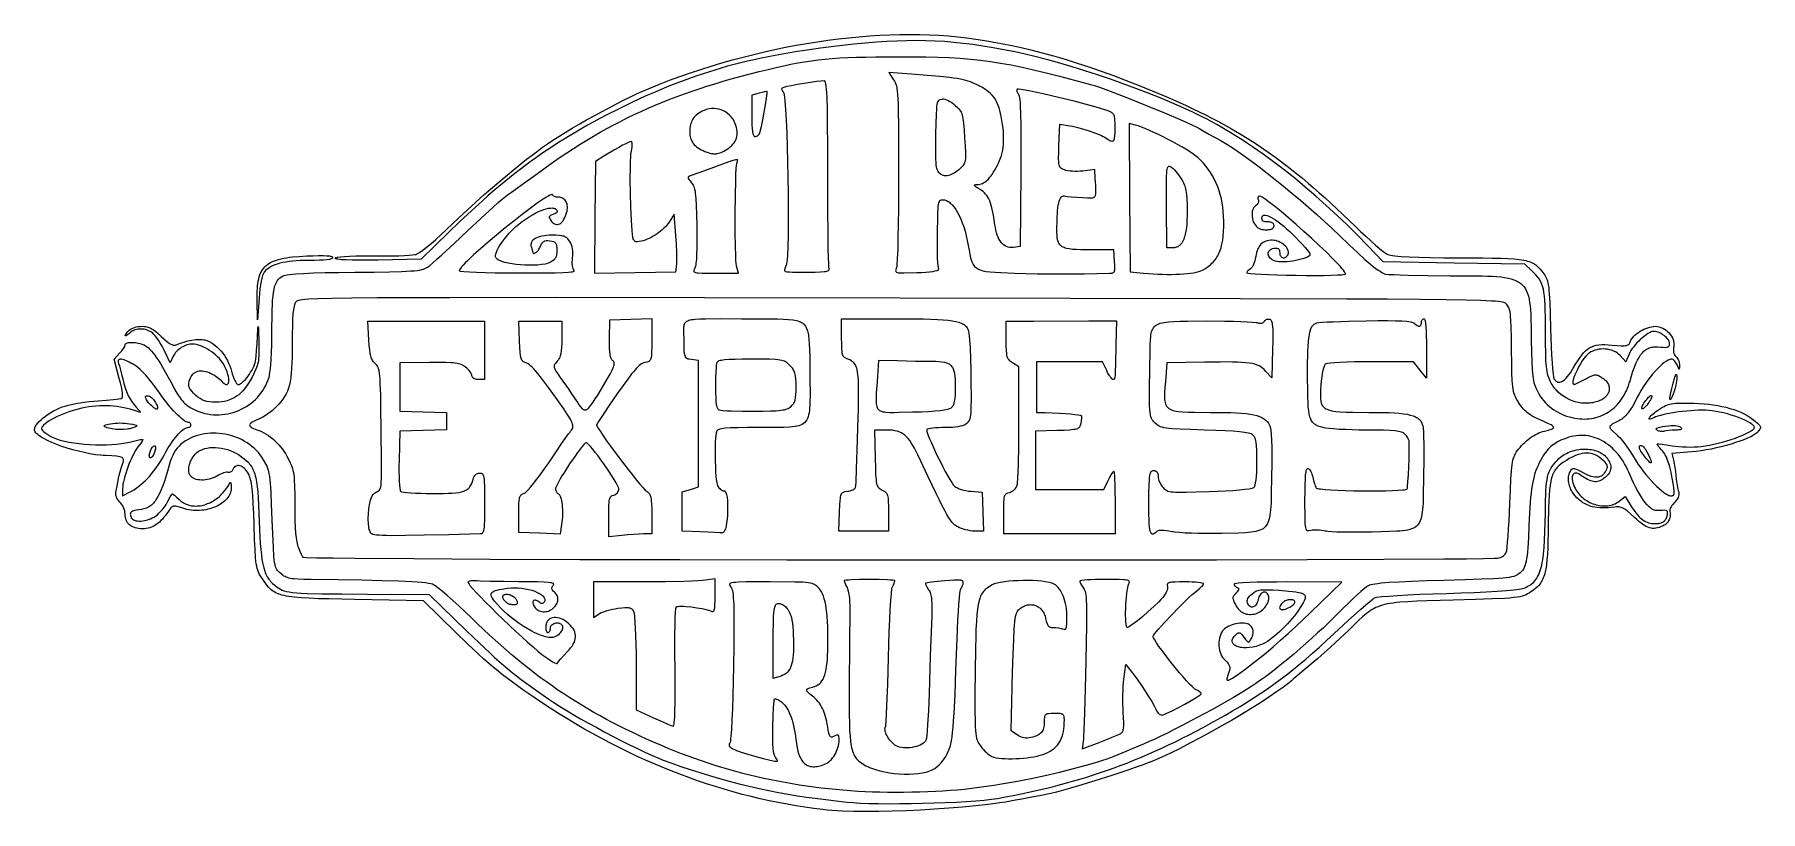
# Model space of a CAD drawing. Header units: millimetres. Extents: x 0 to 7.57, y 0 to 3.41.
import ezdxf

# ---------------------------------------------------------------- set-up
doc = ezdxf.new("R2010")
doc.units = ezdxf.units.MM
doc.header["$MEASUREMENT"] = 0

msp = doc.modelspace()

# ---------------------------------------------------------------- linework, layer by layer
at = {"flags": 128}
for points in [[(3.45991, 0.008331), (3.420501, 0.013169), (3.381089, 0.018665), (3.34168, 0.024816), (3.302278, 0.03162), (3.26289, 0.039074), (3.223521, 0.047177), (3.184177, 0.055927), (3.144863, 0.065321), (3.105586, 0.075357), (3.066351, 0.086033), (3.027164, 0.097346), (2.98803, 0.109296), (2.948955, 0.121878), (2.909945, 0.135092), (2.871005, 0.148935), (2.832141, 0.163406), (2.793359, 0.1785), (2.754664, 0.194218), (2.716063, 0.210556), (2.67756, 0.227512), (2.639161, 0.245085), (2.600873, 0.263271), (2.562701, 0.28207), (2.52465, 0.301477), (2.486726, 0.321493), (2.448936, 0.342113), (2.411283, 0.363337), (2.373775, 0.385162), (2.336417, 0.407586), (2.299215, 0.430606), (2.262173, 0.454221), (2.225299, 0.478428), (2.168922, 0.516479), (2.143504, 0.534097), (2.119572, 0.551073), (2.096854, 0.567628), (2.075078, 0.583984), (2.053973, 0.600362), (2.033268, 0.616984), (2.01269, 0.634071), (1.991969, 0.651846), (1.970833, 0.670529), (1.94901, 0.690342), (1.902219, 0.734246), (1.849424, 0.785331), (1.706882, 0.924692), (1.404979, 0.930553), (1.291978, 0.932984), (1.245743, 0.934352), (1.205618, 0.935986), (1.171053, 0.938011), (1.141496, 0.940549), (1.128424, 0.94205), (1.116397, 0.943726), (1.105347, 0.945591), (1.095205, 0.947663), (1.085902, 0.949955), (1.07737, 0.952484), (1.069538, 0.955265), (1.06234, 0.958314), (1.055705, 0.961646), (1.049565, 0.965276), (1.043852, 0.969219), (1.038495, 0.973493), (1.033427, 0.978111), (1.028578, 0.983089), (1.019265, 0.994187), (1.010003, 1.006912), (1.000243, 1.021386), (0.990439, 1.036784), (0.986413, 1.043964), (0.982906, 1.051213), (0.979871, 1.058844), (0.977258, 1.067169), (0.975021, 1.076499), (0.97311, 1.087147), (0.971477, 1.099424), (0.970075, 1.113642), (0.967769, 1.149148), (0.965805, 1.196162), (0.963799, 1.257178), (0.961992, 1.309027), (0.960027, 1.352086), (0.957789, 1.387377), (0.955165, 1.415919), (0.953672, 1.427979), (0.95204, 1.438735), (0.950255, 1.448314), (0.948301, 1.456844), (0.946165, 1.464453), (0.943832, 1.471267), (0.941289, 1.477416), (0.938521, 1.483025), (0.934482, 1.489916), (0.930151, 1.496116), (0.925587, 1.501608), (0.920846, 1.506377), (0.915985, 1.510408), (0.911061, 1.513685), (0.906132, 1.516192), (0.901254, 1.517914), (0.896484, 1.518835), (0.89188, 1.51894), (0.887498, 1.518213), (0.883396, 1.516639), (0.87963, 1.514201), (0.876259, 1.510884), (0.873337, 1.506674), (0.870924, 1.501553), (0.869286, 1.498122), (0.867209, 1.495122), (0.864778, 1.492604), (0.862078, 1.490621), (0.859194, 1.489223), (0.856211, 1.488461), (0.853213, 1.488388), (0.850285, 1.489053), (0.846768, 1.489637), (0.842073, 1.489331), (0.836403, 1.488202), (0.829964, 1.486317), (0.822958, 1.483745), (0.815592, 1.480553), (0.808068, 1.476809), (0.80059, 1.472581), (0.792639, 1.468224), (0.78435, 1.464487), (0.775813, 1.461365), (0.767118, 1.458857), (0.758355, 1.456961), (0.749613, 1.455673), (0.740982, 1.454993), (0.732552, 1.454916), (0.724413, 1.455441), (0.716654, 1.456565), (0.709366, 1.458287), (0.702637, 1.460602), (0.696559, 1.46351), (0.691219, 1.467008), (0.686709, 1.471092), (0.683118, 1.475761), (0.680632, 1.480518), (0.678791, 1.485756), (0.677577, 1.491412), (0.676974, 1.497424), (0.676962, 1.503728), (0.677525, 1.510262), (0.678645, 1.516962), (0.680304, 1.523767), (0.682484, 1.530612), (0.685168, 1.537435), (0.688338, 1.544173), (0.691976, 1.550763), (0.696064, 1.557143), (0.700585, 1.563248), (0.705521, 1.569017), (0.710854, 1.574386), (0.714486, 1.577523), (0.718399, 1.580436), (0.722577, 1.583126), (0.727007, 1.585593), (0.736565, 1.589863), (0.746959, 1.59325), (0.758073, 1.595758), (0.769794, 1.597393), (0.782007, 1.598159), (0.794597, 1.598062), (0.807451, 1.597105), (0.820453, 1.595294), (0.833489, 1.592633), (0.846444, 1.589127), (0.859205, 1.58478), (0.871657, 1.579599), (0.883684, 1.573586), (0.895174, 1.566748), (0.908389, 1.557834), (0.920188, 1.549002), (0.93066, 1.539969), (0.935425, 1.535287), (0.939892, 1.530448), (0.944072, 1.525416), (0.947975, 1.520156), (0.951613, 1.514632), (0.954997, 1.508808), (0.958138, 1.50265), (0.961047, 1.496121), (0.963735, 1.489185), (0.966214, 1.481808), (0.968494, 1.473954), (0.970586, 1.465587), (0.974252, 1.447172), (0.977302, 1.42628), (0.979824, 1.402625), (0.981907, 1.375923), (0.98364, 1.34589), (0.98641, 1.274692), (0.987678, 1.238598), (0.989145, 1.205969), (0.990872, 1.176577), (0.992922, 1.150194), (0.995357, 1.12659), (0.99824, 1.105536), (1.001633, 1.086804), (1.005599, 1.070164), (1.0102, 1.055389), (1.012758, 1.048629), (1.015498, 1.042248), (1.018428, 1.03622), (1.021555, 1.030514), (1.024889, 1.025103), (1.028435, 1.019958), (1.032203, 1.015049), (1.0362, 1.01035), (1.044911, 1.001461), (1.054632, 0.993064), (1.065424, 0.984928), (1.072438, 0.980103), (1.079431, 0.97585), (1.086914, 0.97213), (1.0954, 0.968903), (1.105401, 0.96613), (1.117428, 0.963771), (1.131994, 0.961785), (1.14961, 0.960135), (1.170788, 0.958779), (1.196041, 0.957678), (1.260816, 0.956082), (1.348033, 0.955031), (1.461785, 0.954206), (1.731604, 0.95247), (1.896368, 0.792845), (1.951383, 0.739873), (1.998064, 0.695885), (2.019135, 0.676548), (2.03915, 0.658601), (2.058451, 0.64176), (2.07738, 0.625741), (2.09628, 0.610257), (2.115493, 0.595023), (2.13536, 0.579756), (2.156226, 0.564169), (2.202318, 0.530897), (2.256507, 0.492928), (2.278489, 0.478175), (2.303969, 0.461973), (2.332466, 0.444577), (2.363499, 0.426242), (2.396588, 0.407223), (2.431252, 0.387777), (2.46701, 0.368158), (2.503382, 0.348623), (2.539887, 0.329426), (2.576043, 0.310823), (2.611371, 0.293069), (2.64539, 0.27642), (2.677619, 0.261132), (2.707576, 0.24746), (2.734783, 0.235658), (2.758757, 0.225984), (2.797181, 0.211636), (2.836946, 0.197575), (2.877859, 0.183849), (2.919723, 0.170507), (2.962343, 0.157599), (3.005525, 0.145173), (3.049074, 0.133278), (3.092794, 0.121965), (3.136489, 0.11128), (3.179966, 0.101275), (3.223029, 0.091998), (3.265482, 0.083497), (3.307131, 0.075823), (3.34778, 0.069024), (3.387234, 0.063149), (3.425299, 0.058248), (3.564188, 0.041567), (3.590922, 0.039011), (3.623641, 0.037028), (3.66148, 0.035596), (3.703572, 0.034695), (3.749052, 0.034303), (3.797054, 0.0344), (3.846712, 0.034964), (3.89716, 0.035975), (3.947533, 0.037412), (3.996964, 0.039253), (4.044588, 0.041478), (4.089539, 0.044065), (4.130952, 0.046994), (4.16796, 0.050244), (4.199697, 0.053794), (4.213319, 0.055675), (4.225299, 0.057623), (4.260469, 0.064037), (4.295084, 0.070664), (4.329175, 0.077514), (4.36277, 0.084598), (4.3959, 0.091925), (4.428594, 0.099509), (4.460883, 0.107358), (4.492794, 0.115485), (4.524359, 0.123899), (4.555607, 0.132612), (4.586567, 0.141634), (4.61727, 0.150977), (4.647744, 0.160651), (4.67802, 0.170667), (4.708128, 0.181036), (4.738096, 0.191768), (4.767954, 0.202875), (4.797733, 0.214368), (4.827462, 0.226256), (4.857171, 0.238552), (4.886889, 0.251265), (4.916646, 0.264407), (4.946471, 0.277989), (4.976395, 0.292021), (5.006446, 0.306514), (5.036655, 0.321479), (5.067052, 0.336927), (5.097665, 0.352869), (5.128525, 0.369315), (5.159662, 0.386277), (5.191104, 0.403765), (5.222882, 0.421789), (5.257618, 0.441913), (5.290699, 0.461582), (5.322346, 0.48096), (5.352776, 0.50021), (5.38221, 0.519498), (5.410867, 0.538986), (5.438964, 0.558838), (5.466722, 0.57922), (5.49436, 0.600294), (5.522097, 0.622225), (5.550151, 0.645176), (5.578742, 0.669313), (5.608088, 0.694798), (5.63841, 0.721795), (5.669926, 0.750469), (5.702854, 0.780984), (5.765095, 0.838406), (5.819401, 0.887175), (5.841755, 0.906703), (5.859934, 0.922136), (5.873211, 0.932828), (5.877782, 0.936196), (5.880854, 0.938136), (5.884651, 0.939392), (5.891233, 0.940685), (5.912195, 0.943346), (5.942614, 0.94605), (5.981368, 0.948728), (6.027333, 0.951311), (6.079386, 0.953728), (6.136401, 0.955911), (6.197257, 0.957789), (6.259291, 0.959705), (6.317584, 0.961948), (6.371076, 0.964453), (6.418712, 0.967154), (6.459432, 0.969983), (6.492179, 0.972875), (6.515895, 0.975763), (6.524035, 0.977185), (6.529521, 0.978581), (6.536885, 0.98121), (6.543889, 0.984051), (6.550542, 0.987133), (6.556852, 0.990486), (6.562829, 0.994139), (6.568481, 0.99812), (6.573817, 1.002459), (6.578846, 1.007185), (6.583577, 1.012327), (6.588018, 1.017914), (6.592177, 1.023976), (6.596065, 1.030541), (6.59969, 1.037639), (6.60306, 1.045299), (6.606184, 1.05355), (6.609071, 1.062421), (6.611731, 1.071941), (6.61417, 1.08214), (6.6164, 1.093046), (6.618427, 1.104689), (6.621912, 1.130301), (6.624695, 1.15921), (6.626846, 1.191648), (6.628437, 1.227848), (6.629536, 1.268045), (6.630215, 1.31247), (6.631072, 1.366367), (6.631753, 1.389017), (6.632682, 1.409135), (6.633917, 1.426973), (6.635516, 1.44278), (6.637538, 1.456807), (6.640042, 1.469305), (6.643086, 1.480524), (6.646729, 1.490716), (6.65103, 1.500131), (6.656048, 1.509019), (6.66184, 1.517631), (6.668465, 1.526217), (6.675983, 1.535029), (6.684452, 1.544317), (6.689997, 1.549884), (6.695901, 1.555101), (6.702137, 1.559967), (6.708677, 1.564482), (6.715494, 1.568646), (6.722561, 1.572458), (6.729849, 1.575918), (6.737332, 1.579025), (6.744981, 1.58178), (6.752771, 1.584182), (6.760673, 1.586231), (6.76866, 1.587925), (6.776704, 1.589266), (6.784779, 1.590253), (6.792856, 1.590884), (6.800908, 1.591161), (6.808908, 1.591082), (6.816829, 1.590647), (6.824643, 1.589857), (6.832323, 1.58871), (6.83984, 1.587206), (6.847169, 1.585345), (6.854281, 1.583127), (6.861149, 1.580551), (6.867745, 1.577617), (6.874043, 1.574325), (6.880015, 1.570674), (6.885633, 1.566664), (6.89087, 1.562294), (6.895699, 1.557565), (6.900091, 1.552475), (6.904021, 1.547025), (6.907921, 1.540688), (6.911165, 1.53456), (6.913751, 1.528625), (6.915674, 1.522866), (6.916931, 1.517267), (6.917518, 1.51181), (6.917432, 1.50648), (6.91667, 1.50126), (6.915228, 1.496132), (6.913103, 1.491081), (6.91029, 1.486089), (6.906787, 1.481141), (6.902589, 1.476218), (6.897695, 1.471305), (6.892099, 1.466386), (6.885799, 1.461442), (6.880327, 1.457631), (6.874919, 1.454432), (6.869534, 1.45185), (6.864133, 1.449891), (6.858678, 1.448563), (6.85313, 1.447869), (6.847449, 1.447817), (6.841597, 1.448413), (6.835535, 1.449661), (6.829224, 1.45157), (6.822624, 1.454144), (6.815697, 1.457389), (6.808404, 1.461312), (6.800706, 1.465919), (6.792563, 1.471215), (6.783938, 1.477206), (6.778045, 1.480993), (6.772612, 1.483655), (6.76766, 1.485233), (6.763211, 1.48577), (6.759289, 1.485307), (6.755914, 1.483888), (6.75311, 1.481555), (6.750898, 1.47835), (6.749301, 1.474315), (6.748341, 1.469493), (6.74804, 1.463927), (6.74842, 1.457657), (6.749504, 1.450727), (6.751315, 1.44318), (6.753873, 1.435057), (6.757202, 1.4264), (6.760365, 1.419479), (6.763956, 1.412798), (6.767952, 1.406365), (6.772328, 1.400188), (6.777063, 1.394274), (6.782131, 1.388631), (6.787509, 1.383268), (6.793175, 1.37819), (6.799104, 1.373407), (6.805272, 1.368925), (6.811658, 1.364753), (6.818236, 1.360898), (6.824983, 1.357367), (6.831877, 1.354169), (6.838892, 1.351312), (6.846007, 1.348801), (6.853197, 1.346647), (6.860439, 1.344855), (6.867709, 1.343434), (6.874984, 1.342392), (6.882241, 1.341736), (6.889455, 1.341473), (6.896603, 1.341612), (6.903663, 1.34216), (6.910609, 1.343125), (6.917419, 1.344514), (6.92407, 1.346335), (6.930537, 1.348597), (6.936798, 1.351305), (6.942828, 1.354469), (6.948605, 1.358095), (6.954104, 1.362192), (6.979827, 1.383011), (7.010146, 1.335206), (7.016278, 1.325822), (7.022309, 1.31718), (7.028267, 1.30926), (7.034176, 1.302045), (7.040062, 1.295516), (7.045951, 1.289655), (7.05187, 1.284444), (7.057842, 1.279864), (7.063895, 1.275897), (7.070054, 1.272525), (7.076345, 1.26973), (7.082793, 1.267493), (7.089424, 1.265796), (7.096264, 1.264621), (7.103339, 1.263948), (7.110674, 1.263761), (7.12264, 1.264381), (7.128022, 1.265101), (7.133015, 1.266105), (7.137627, 1.267397), (7.141869, 1.268984), (7.145748, 1.270872), (7.149275, 1.273069), (7.152457, 1.275579), (7.155304, 1.27841), (7.157825, 1.281567), (7.160029, 1.285056), (7.161925, 1.288885), (7.163522, 1.29306), (7.164829, 1.297586), (7.165854, 1.30247), (7.166681, 1.308813), (7.166562, 1.313777), (7.166085, 1.31578), (7.165298, 1.317483), (7.164175, 1.318902), (7.162691, 1.320051), (7.160823, 1.320947), (7.158544, 1.321604), (7.152659, 1.322261), (7.144838, 1.322143), (7.134882, 1.321373), (7.124876, 1.320829), (7.120331, 1.320948), (7.116031, 1.321361), (7.111929, 1.322092), (7.107982, 1.323167), (7.104141, 1.32461), (7.100363, 1.326446), (7.096601, 1.328699), (7.09281, 1.331395), (7.084958, 1.338212), (7.076442, 1.347097), (7.066896, 1.358248), (7.059603, 1.367907), (7.051566, 1.379981), (7.04305, 1.393987), (7.034318, 1.40944), (7.025635, 1.425859), (7.017265, 1.442761), (7.009472, 1.459663), (7.002521, 1.476081), (6.996924, 1.489322), (6.99099, 1.50209), (6.984732, 1.514379), (6.978161, 1.526184), (6.971286, 1.537498), (6.96412, 1.548314), (6.956672, 1.558628), (6.948955, 1.568433), (6.94098, 1.577723), (6.932756, 1.586492), (6.924296, 1.594734), (6.91561, 1.602443), (6.90671, 1.609613), (6.897606, 1.616238), (6.888309, 1.622311), (6.87883, 1.627827), (6.869181, 1.632781), (6.859372, 1.637164), (6.849414, 1.640973), (6.839319, 1.6442), (6.829098, 1.64684), (6.81876, 1.648886), (6.808318, 1.650333), (6.797783, 1.651175), (6.787165, 1.651405), (6.776475, 1.651017), (6.765725, 1.650006), (6.754925, 1.648366), (6.744087, 1.646089), (6.733221, 1.643171), (6.722339, 1.639606), (6.711452, 1.635386), (6.701522, 1.63108), (6.692276, 1.626725), (6.683656, 1.622266), (6.675608, 1.61765), (6.668076, 1.612822), (6.661003, 1.607728), (6.654335, 1.602314), (6.648016, 1.596525), (6.64199, 1.590309), (6.636201, 1.583609), (6.630594, 1.576373), (6.625114, 1.568547), (6.619704, 1.560075), (6.614309, 1.550904), (6.60334, 1.530248), (6.598002, 1.51916), (6.593119, 1.508), (6.588665, 1.496608), (6.584615, 1.484825), (6.580942, 1.472492), (6.57762, 1.459451), (6.574622, 1.445541), (6.571922, 1.430605), (6.569494, 1.414483), (6.567313, 1.397016), (6.56535, 1.378045), (6.563581, 1.357412), (6.560517, 1.310519), (6.55791, 1.255067), (6.555467, 1.201165), (6.552794, 1.158152), (6.551273, 1.140253), (6.549577, 1.124506), (6.547667, 1.11072), (6.545504, 1.098704), (6.543047, 1.088269), (6.540259, 1.079225), (6.5371, 1.07138), (6.533531, 1.064546), (6.529512, 1.05853), (6.525005, 1.053144), (6.51997, 1.048196), (6.514368, 1.043498), (6.509689, 1.040122), (6.504478, 1.037094), (6.498393, 1.034383), (6.491093, 1.03196), (6.482239, 1.029795), (6.471488, 1.027857), (6.458502, 1.026116), (6.442938, 1.024543), (6.424456, 1.023106), (6.402715, 1.021777), (6.348095, 1.019318), (6.276351, 1.016926), (6.184757, 1.014359), (6.108353, 1.01213), (6.043304, 1.009809), (5.988933, 1.007347), (5.944566, 1.004697), (5.909526, 1.001813), (5.895292, 1.000268), (5.883136, 0.998646), (5.872974, 0.996942), (5.864721, 0.995149), (5.858293, 0.993262), (5.853604, 0.991275), (5.850202, 0.989222), (5.845877, 0.986189), (5.834723, 0.977427), (5.820668, 0.965468), (5.804238, 0.950791), (5.78596, 0.933875), (5.76636, 0.915199), (5.745964, 0.895242), (5.725299, 0.874484), (5.703478, 0.852623), (5.680323, 0.830083), (5.656057, 0.807055), (5.630907, 0.783729), (5.605096, 0.760296), (5.578851, 0.736947), (5.552396, 0.713871), (5.525955, 0.69126), (5.499754, 0.669303), (5.474019, 0.648192), (5.448973, 0.628116), (5.424842, 0.609267), (5.401851, 0.591834), (5.380224, 0.576009), (5.360187, 0.561981), (5.341965, 0.549942), (5.317273, 0.534492), (5.290249, 0.518092), (5.261256, 0.500937), (5.230655, 0.483221), (5.166078, 0.446877), (5.099412, 0.410609), (5.033551, 0.375966), (5.001827, 0.359738), (4.971389, 0.344497), (4.942601, 0.330436), (4.915822, 0.31775), (4.891416, 0.306632), (4.869743, 0.297275), (4.73641, 0.241414), (4.722506, 0.235827), (4.705648, 0.229739), (4.686115, 0.223222), (4.66418, 0.216347), (4.640121, 0.209185), (4.614213, 0.201809), (4.557955, 0.186697), (4.497615, 0.171585), (4.435402, 0.157045), (4.373523, 0.143649), (4.3434, 0.137559), (4.314188, 0.13197), (4.278275, 0.125467), (4.243559, 0.119509), (4.209847, 0.114079), (4.176947, 0.10916), (4.144666, 0.104734), (4.112811, 0.100784), (4.081189, 0.097293), (4.049608, 0.094242), (4.017875, 0.091616), (3.985797, 0.089397), (3.953182, 0.087567), (3.919836, 0.086108), (3.885568, 0.085005), (3.850184, 0.084239), (3.813492, 0.083793), (3.775299, 0.08365), (3.742581, 0.083846), (3.709935, 0.084426), (3.677365, 0.085389), (3.644873, 0.086735), (3.612463, 0.088463), (3.580139, 0.090571), (3.547904, 0.093061), (3.515761, 0.09593), (3.483713, 0.099179), (3.451765, 0.102806), (3.419919, 0.106811), (3.38818, 0.111193), (3.356549, 0.115952), (3.325031, 0.121087), (3.29363, 0.126597), (3.262347, 0.132482), (3.231188, 0.138741), (3.200155, 0.145373), (3.169252, 0.152378), (3.138481, 0.159755), (3.107847, 0.167503), (3.077354, 0.175622), (3.047003, 0.18411), (3.016799, 0.192969), (2.986745, 0.202196), (2.956844, 0.211791), (2.927101, 0.221753), (2.897517, 0.232082), (2.868098, 0.242778), (2.838845, 0.253838), (2.809763, 0.265264), (2.780854, 0.277053), (2.748525, 0.290655), (2.716817, 0.304351), (2.685702, 0.318159), (2.655154, 0.332097), (2.625144, 0.346183), (2.595646, 0.360435), (2.566632, 0.374872), (2.538075, 0.389511), (2.509948, 0.40437), (2.482224, 0.419468), (2.454874, 0.434822), (2.427872, 0.450452), (2.401191, 0.466374), (2.374804, 0.482607), (2.348682, 0.499168), (2.322799, 0.516077), (2.297127, 0.533352), (2.27164, 0.551009), (2.246309, 0.569068), (2.221108, 0.587546), (2.196009, 0.606461), (2.170985, 0.625833), (2.146009, 0.645677), (2.121054, 0.666014), (2.096091, 0.686861), (2.071094, 0.708235), (2.046036, 0.730155), (2.020889, 0.75264), (1.995626, 0.775707), (1.97022, 0.799374), (1.944643, 0.823659), (1.918868, 0.848581), (1.890129, 0.876228), (1.862037, 0.902521), (1.835299, 0.926851), (1.810622, 0.948605), (1.788711, 0.967173), (1.770275, 0.981944), (1.756017, 0.992307), (1.750677, 0.995644), (1.746646, 0.99765), (1.739646, 0.999719), (1.729453, 1.00167), (1.715996, 1.003508), (1.699205, 1.005234), (1.679009, 1.006851), (1.655339, 1.008363), (1.597292, 1.011079), (1.5245, 1.013404), (1.4364, 1.015359), (1.332428, 1.016967), (1.212021, 1.018248), (1.181705, 1.018691), (1.157297, 1.019556), (1.137822, 1.021037), (1.129631, 1.02207), (1.122309, 1.023329), (1.115734, 1.02484), (1.109784, 1.026626), (1.104339, 1.028711), (1.099275, 1.031121), (1.094472, 1.033878), (1.089808, 1.037009), (1.08041, 1.044484), (1.075238, 1.048988), (1.070699, 1.053261), (1.066737, 1.057646), (1.063298, 1.062487), (1.06033, 1.068127), (1.057777, 1.074909), (1.055586, 1.083178), (1.053703, 1.093277), (1.052075, 1.105549), (1.050646, 1.120338), (1.048174, 1.158841), (1.043257, 1.281164), (1.040692, 1.348864), (1.038292, 1.401135), (1.037031, 1.422342), (1.035662, 1.440722), (1.034136, 1.456616), (1.032403, 1.470367), (1.030414, 1.48232), (1.028118, 1.492816), (1.025467, 1.502199), (1.022409, 1.510811), (1.018897, 1.518995), (1.01488, 1.527096), (1.005132, 1.544414), (0.998159, 1.555489), (0.99054, 1.566054), (0.982311, 1.576103), (0.973509, 1.585629), (0.964171, 1.594626), (0.954333, 1.603085), (0.944031, 1.611002), (0.933302, 1.618368), (0.922182, 1.625177), (0.910708, 1.631422), (0.898916, 1.637097), (0.886844, 1.642194), (0.874526, 1.646706), (0.862, 1.650628), (0.849302, 1.653951), (0.836469, 1.656669), (0.823537, 1.658776), (0.810542, 1.660264), (0.797522, 1.661127), (0.784512, 1.661358), (0.771549, 1.66095), (0.75867, 1.659896), (0.745911, 1.658189), (0.733308, 1.655822), (0.720898, 1.65279), (0.708717, 1.649084), (0.696803, 1.644698), (0.68519, 1.639626), (0.673917, 1.63386), (0.663018, 1.627393), (0.652532, 1.620219), (0.642493, 1.612331), (0.634146, 1.604586), (0.626409, 1.595897), (0.619251, 1.586212), (0.612643, 1.575477), (0.606554, 1.563637), (0.600954, 1.55064), (0.595814, 1.53643), (0.591104, 1.520956), (0.583268, 1.493562), (0.575769, 1.46878), (0.568519, 1.44648), (0.561432, 1.426535), (0.554419, 1.408815), (0.547393, 1.393192), (0.540267, 1.379537), (0.532953, 1.367722), (0.529199, 1.362464), (0.525364, 1.357618), (0.521439, 1.353167), (0.517413, 1.349096), (0.513273, 1.345388), (0.509011, 1.342028), (0.504614, 1.339), (0.500071, 1.336286), (0.495372, 1.333872), (0.490507, 1.33174), (0.480229, 1.328263), (0.469152, 1.325725), (0.457188, 1.323998), (0.445292, 1.322398), (0.435907, 1.320405), (0.432107, 1.319215), (0.428876, 1.317871), (0.426195, 1.316354), (0.424044, 1.314645), (0.422403, 1.312726), (0.421254, 1.310579), (0.420576, 1.308184), (0.42035, 1.305523), (0.420556, 1.302577), (0.421176, 1.299328), (0.423577, 1.291845), (0.424616, 1.289603), (0.42594, 1.287525), (0.429391, 1.283858), (0.433822, 1.280838), (0.439127, 1.278459), (0.4452, 1.276716), (0.451933, 1.275603), (0.459219, 1.275113), (0.466952, 1.275241), (0.475024, 1.275981), (0.48333, 1.277327), (0.491762, 1.279273), (0.500213, 1.281814), (0.508577, 1.284943), (0.516747, 1.288655), (0.524616, 1.292943), (0.532077, 1.297803), (0.53896, 1.303159), (0.546088, 1.309547), (0.553254, 1.316726), (0.560252, 1.324459), (0.566875, 1.332506), (0.572918, 1.340627), (0.578175, 1.348584), (0.582438, 1.356136), (0.595953, 1.382029), (0.600744, 1.390695), (0.603313, 1.394817), (0.603761, 1.395022), (0.604487, 1.394931), (0.606706, 1.393915), (0.613761, 1.3889), (0.623446, 1.380594), (0.634729, 1.369817), (0.639306, 1.36553), (0.6441, 1.361596), (0.6491, 1.358014), (0.654292, 1.354782), (0.659664, 1.351898), (0.665204, 1.34936), (0.670898, 1.347166), (0.676734, 1.345314), (0.6827, 1.343803), (0.688783, 1.34263), (0.69497, 1.341794), (0.701248, 1.341293), (0.707606, 1.341124), (0.71403, 1.341287), (0.720509, 1.341778), (0.727028, 1.342597), (0.733576, 1.34374), (0.74014, 1.345207), (0.746708, 1.346996), (0.753266, 1.349104), (0.759802, 1.35153), (0.766305, 1.354271), (0.77276, 1.357327), (0.779155, 1.360694), (0.785478, 1.364371), (0.791717, 1.368357), (0.797858, 1.372649), (0.803889, 1.377245), (0.809797, 1.382144), (0.81557, 1.387343), (0.821195, 1.392842), (0.82666, 1.398636), (0.836299, 1.41007), (0.84511, 1.421935), (0.852115, 1.432832), (0.854636, 1.437479), (0.85634, 1.441359), (0.857581, 1.443982), (0.858774, 1.445027), (0.859343, 1.444982), (0.859889, 1.444571), (0.8609, 1.442692), (0.861776, 1.439467), (0.862489, 1.434972), (0.863011, 1.429285), (0.863313, 1.422484), (0.863132, 1.41577), (0.862274, 1.409193), (0.860765, 1.402764), (0.85863, 1.396494), (0.855896, 1.390394), (0.852589, 1.384477), (0.848735, 1.378752), (0.84436, 1.373231), (0.839489, 1.367925), (0.834149, 1.362846), (0.828367, 1.358004), (0.822167, 1.353411), (0.815577, 1.349078), (0.808621, 1.345016), (0.801326, 1.341237), (0.793719, 1.337751), (0.785825, 1.33457), (0.77767, 1.331705), (0.76928, 1.329167), (0.760681, 1.326967), (0.751899, 1.325117), (0.742961, 1.323628), (0.733892, 1.322511), (0.724719, 1.321777), (0.715467, 1.321437), (0.706162, 1.321502), (0.696831, 1.321985), (0.687499, 1.322895), (0.678193, 1.324245), (0.668938, 1.326044), (0.659761, 1.328305), (0.650688, 1.331039), (0.636103, 1.335736), (0.624743, 1.338908), (0.620067, 1.339881), (0.615951, 1.340426), (0.612312, 1.340525), (0.609068, 1.340163), (0.606137, 1.339323), (0.603437, 1.33799), (0.600886, 1.336147), (0.598401, 1.333779), (0.593301, 1.327403), (0.587479, 1.318734), (0.580929, 1.308989), (0.574379, 1.299945), (0.567814, 1.291592), (0.561219, 1.283921), (0.554581, 1.276921), (0.547883, 1.270582), (0.541112, 1.264895), (0.534254, 1.259848), (0.527292, 1.255433), (0.520214, 1.251639), (0.513004, 1.248456), (0.505647, 1.245874), (0.49813, 1.243884), (0.490437, 1.242474), (0.482554, 1.241636), (0.474465, 1.241359), (0.465387, 1.241629), (0.456848, 1.242437), (0.448854, 1.243777), (0.441414, 1.245644), (0.434531, 1.248031), (0.428214, 1.250934), (0.422469, 1.254347), (0.417301, 1.258265), (0.412717, 1.262682), (0.408723, 1.267592), (0.405327, 1.27299), (0.402534, 1.27887), (0.40035, 1.285228), (0.398783, 1.292057), (0.397838, 1.299353), (0.397521, 1.307109), (0.397059, 1.313716), (0.395734, 1.320688), (0.393639, 1.327815), (0.390868, 1.334886), (0.387514, 1.341693), (0.383669, 1.348023), (0.379428, 1.353667), (0.374882, 1.358414), (0.369482, 1.363787), (0.365054, 1.369281), (0.36158, 1.374941), (0.359045, 1.380814), (0.357434, 1.386946), (0.35673, 1.393383), (0.356917, 1.400172), (0.357979, 1.407359), (0.363439, 1.43561), (0.368493, 1.463581), (0.371245, 1.476704), (0.375229, 1.4919), (0.379911, 1.507284), (0.384757, 1.52097), (0.38891, 1.53275), (0.390118, 1.537617), (0.390633, 1.541868), (0.39037, 1.54555), (0.389242, 1.548711), (0.387166, 1.551401), (0.384056, 1.553666), (0.379825, 1.555556), (0.37439, 1.557119), (0.367664, 1.558403), (0.359562, 1.559456), (0.338889, 1.561065), (0.311688, 1.562331), (0.301019, 1.562922), (0.289971, 1.563847), (0.266914, 1.566637), (0.24287, 1.570576), (0.218192, 1.575544), (0.193233, 1.581416), (0.168345, 1.58807), (0.143882, 1.595383), (0.120195, 1.603232), (0.097637, 1.611494), (0.076562, 1.620047), (0.057322, 1.628767), (0.04027, 1.637532), (0.032674, 1.641893), (0.025758, 1.646219), (0.019565, 1.650494), (0.014139, 1.654704), (0.009525, 1.658833), (0.005767, 1.662866), (0.002908, 1.666787), (0.000993, 1.670581), (0.000254, 1.673251), (0, 1.676109), (0.000215, 1.679141), (0.000883, 1.682334), (0.001986, 1.685672), (0.003507, 1.689143), (0.007737, 1.696426), (0.013438, 1.704072), (0.020473, 1.711969), (0.028709, 1.720006), (0.038009, 1.728072), (0.048238, 1.736056), (0.059261, 1.743847), (0.070943, 1.751333), (0.083148, 1.758403), (0.09574, 1.764947), (0.108586, 1.770852), (0.121549, 1.776008), (0.134493, 1.780303), (0.1474, 1.783725), (0.162994, 1.787178), (0.18068, 1.790567), (0.199863, 1.793798), (0.219948, 1.796777), (0.240339, 1.799411), (0.260441, 1.801603), (0.27966, 1.803261), (0.315612, 1.806122), (0.346915, 1.80902), (0.370205, 1.811619), (0.377794, 1.812701), (0.382118, 1.813581), (0.38358, 1.814353), (0.384767, 1.815717), (0.385679, 1.81768), (0.386314, 1.820253), (0.386671, 1.823442), (0.386749, 1.827257), (0.386066, 1.836798), (0.384257, 1.848944), (0.381314, 1.863763), (0.377228, 1.881323), (0.371993, 1.901692), (0.349465, 1.986095), (0.373493, 2.011664), (0.38282, 2.022447), (0.39046, 2.032899), (0.393401, 2.037627), (0.395624, 2.041826), (0.39703, 2.045347), (0.397521, 2.048039), (0.398009, 2.050546), (0.399425, 2.052757), (0.401695, 2.05467), (0.404744, 2.056282), (0.4085, 2.057589), (0.412887, 2.058589), (0.417833, 2.059279), (0.423264, 2.059656), (0.429106, 2.059717), (0.435284, 2.059459), (0.441726, 2.058879), (0.448357, 2.057975), (0.455104, 2.056743), (0.461892, 2.055181), (0.468648, 2.053285), (0.475299, 2.051053), (0.481353, 2.048444), (0.487474, 2.044985), (0.493703, 2.04062), (0.500082, 2.035291), (0.506653, 2.028944), (0.513455, 2.02152), (0.520531, 2.012965), (0.527922, 2.00322), (0.535669, 1.99223), (0.543813, 1.979937), (0.552395, 1.966287), (0.561457, 1.951221), (0.581185, 1.916619), (0.603327, 1.875678), (0.616425, 1.851551), (0.628005, 1.831732), (0.633402, 1.823231), (0.638632, 1.81556), (0.643766, 1.808637), (0.648875, 1.802378), (0.65403, 1.796702), (0.6593, 1.791525), (0.664759, 1.786767), (0.670475, 1.782344), (0.676521, 1.778174), (0.682966, 1.774175), (0.69734, 1.766359), (0.709481, 1.760645), (0.721791, 1.755705), (0.734244, 1.751525), (0.746809, 1.748095), (0.75946, 1.745401), (0.772168, 1.743432), (0.784903, 1.742176), (0.797638, 1.741621), (0.810345, 1.741755), (0.822994, 1.742565), (0.835558, 1.74404), (0.848008, 1.746167), (0.860316, 1.748934), (0.872452, 1.75233), (0.88439, 1.756343), (0.896099, 1.760959), (0.907553, 1.766168), (0.918721, 1.771957), (0.929577, 1.778314), (0.940092, 1.785227), (0.950236, 1.792684), (0.959983, 1.800673), (0.969302, 1.809182), (0.978167, 1.818199), (0.986547, 1.827711), (0.994416, 1.837707), (1.001745, 1.848174), (1.008504, 1.859101), (1.014666, 1.870476), (1.020203, 1.882286), (1.025085, 1.89452), (1.029285, 1.907164), (1.030592, 1.912386), (1.031859, 1.919132), (1.034249, 1.936789), (1.036404, 1.959331), (1.038276, 1.985952), (1.039817, 2.015849), (1.040978, 2.048215), (1.041711, 2.082246), (1.041965, 2.117136), (1.042371, 2.176999), (1.042937, 2.202457), (1.043796, 2.22518), (1.044987, 2.245353), (1.04655, 2.263162), (1.048522, 2.278793), (1.050943, 2.29243), (1.053851, 2.304259), (1.057286, 2.314467), (1.061286, 2.323237), (1.065889, 2.330756), (1.071136, 2.337208), (1.077063, 2.342781), (1.083711, 2.347658), (1.091118, 2.352025), (1.095223, 2.353647), (1.101318, 2.355179), (1.109421, 2.356622), (1.119549, 2.357977), (1.145944, 2.360426), (1.180637, 2.362532), (1.223762, 2.364303), (1.275452, 2.365744), (1.335841, 2.366862), (1.405063, 2.367664), (1.49057, 2.368547), (1.558331, 2.369635), (1.610699, 2.371092), (1.631847, 2.372008), (1.65003, 2.373077), (1.665542, 2.37432), (1.678679, 2.375755), (1.689734, 2.377403), (1.699002, 2.379285), (1.706777, 2.381421), (1.713354, 2.383831), (1.719027, 2.386535), (1.72409, 2.389553), (1.733029, 2.396305), (1.747164, 2.408136), (1.765773, 2.424392), (1.78813, 2.444418), (1.841198, 2.493163), (1.900577, 2.549136), (1.959824, 2.604969), (2.012516, 2.653347), (2.034612, 2.673122), (2.052918, 2.689092), (2.06672, 2.700609), (2.075299, 2.707025), (2.09266, 2.718778), (2.119396, 2.737709), (2.151861, 2.761209), (2.18641, 2.786664), (2.21679, 2.809024), (2.246898, 2.830711), (2.276772, 2.851744), (2.306452, 2.872141), (2.335979, 2.89192), (2.365391, 2.911098), (2.394728, 2.929695), (2.42403, 2.947728), (2.453337, 2.965215), (2.482688, 2.982175), (2.512122, 2.998625), (2.54168, 3.014583), (2.5714, 3.030068), (2.601323, 3.045098), (2.631489, 3.059691), (2.661936, 3.073864), (2.692705, 3.087636), (2.723834, 3.101025), (2.755364, 3.11405), (2.787335, 3.126727), (2.819785, 3.139076), (2.852755, 3.151114), (2.886284, 3.162859), (2.920412, 3.17433), (2.955178, 3.185545), (2.990622, 3.196521), (3.026784, 3.207277), (3.063703, 3.217831), (3.101419, 3.228201), (3.139971, 3.238405), (3.179399, 3.24846), (3.219743, 3.258386), (3.254783, 3.266697), (3.287823, 3.274157), (3.319312, 3.280809), (3.3497, 3.286698), (3.379435, 3.291867), (3.408967, 3.296358), (3.438745, 3.300216), (3.469219, 3.303484), (3.500838, 3.306204), (3.53405, 3.308422), (3.569307, 3.310179), (3.607056, 3.311519), (3.647747, 3.312486), (3.691829, 3.313123), (3.791965, 3.313581), (3.854327, 3.313394), (3.911671, 3.312756), (3.964795, 3.311553), (4.014497, 3.30967), (4.061573, 3.306991), (4.106821, 3.303402), (4.151038, 3.298788), (4.195021, 3.293034), (4.239567, 3.286025), (4.285473, 3.277645), (4.333537, 3.267781), (4.384555, 3.256317), (4.439325, 3.243138), (4.498645, 3.22813), (4.56331, 3.211177), (4.634118, 3.192164), (4.65091, 3.187071), (4.673489, 3.1794), (4.700995, 3.169501), (4.732563, 3.157724), (4.804436, 3.129937), (4.882205, 3.09884), (4.958968, 3.067232), (5.027821, 3.037916), (5.057125, 3.024992), (5.081862, 3.013691), (5.101171, 3.004364), (5.114188, 2.997359), (5.154049, 2.974367), (5.203077, 2.947053), (5.225535, 2.934051), (5.25087, 2.918095), (5.278758, 2.899446), (5.308875, 2.878362), (5.340897, 2.855101), (5.374499, 2.829922), (5.409358, 2.803084), (5.44515, 2.774845), (5.481549, 2.745464), (5.518234, 2.7152), (5.554878, 2.684312), (5.591159, 2.653057), (5.626751, 2.621695), (5.661332, 2.590485), (5.694576, 2.559685), (5.72616, 2.529553), (5.769736, 2.487656), (5.807002, 2.452623), (5.838535, 2.423978), (5.86491, 2.401241), (5.876342, 2.391938), (5.886701, 2.383933), (5.896058, 2.377166), (5.904484, 2.371577), (5.912052, 2.367106), (5.918834, 2.363693), (5.924902, 2.361279), (5.930327, 2.359803), (5.942655, 2.358332), (5.963759, 2.356958), (5.992491, 2.355713), (6.027703, 2.354626), (6.112973, 2.353049), (6.210382, 2.35247), (6.273339, 2.352435), (6.328359, 2.352046), (6.353061, 2.351585), (6.375982, 2.350876), (6.397189, 2.349866), (6.41675, 2.348501), (6.434732, 2.346728), (6.451205, 2.344493), (6.466234, 2.341744), (6.479888, 2.338427), (6.492234, 2.334489), (6.50334, 2.329877), (6.50845, 2.327301), (6.513275, 2.324537), (6.517823, 2.321577), (6.522104, 2.318416), (6.526126, 2.315046), (6.529897, 2.311461), (6.533426, 2.307654), (6.536721, 2.303619), (6.539791, 2.299348), (6.542644, 2.294836), (6.547733, 2.285059), (6.552055, 2.274235), (6.55568, 2.262311), (6.558674, 2.249233), (6.561105, 2.234948), (6.563041, 2.219403), (6.564549, 2.202545), (6.565697, 2.18432), (6.566553, 2.164675), (6.56766, 2.120912), (6.56841, 2.070831), (6.569324, 2.016872), (6.570511, 1.973834), (6.572182, 1.939929), (6.573266, 1.925842), (6.574551, 1.913367), (6.576063, 1.902282), (6.577828, 1.892361), (6.579875, 1.883383), (6.582228, 1.875122), (6.584915, 1.867356), (6.587962, 1.859861), (6.595243, 1.844789), (6.601345, 1.833807), (6.607941, 1.823301), (6.615025, 1.813277), (6.62259, 1.803741), (6.630628, 1.794697), (6.639131, 1.786152), (6.648094, 1.778111), (6.657507, 1.770579), (6.667365, 1.763562), (6.677659, 1.757065), (6.688383, 1.751094), (6.699528, 1.745654), (6.711089, 1.740751), (6.723057, 1.73639), (6.735426, 1.732577), (6.748188, 1.729317), (6.759179, 1.727046), (6.770064, 1.725306), (6.780833, 1.724091), (6.791478, 1.723396), (6.801989, 1.723215), (6.812357, 1.723543), (6.822573, 1.724372), (6.832627, 1.725699), (6.842512, 1.727515), (6.852217, 1.729817), (6.861734, 1.732598), (6.871053, 1.735852), (6.880166, 1.739573), (6.889063, 1.743756), (6.897735, 1.748395), (6.906174, 1.753484), (6.914369, 1.759017), (6.922312, 1.764988), (6.929994, 1.771392), (6.937406, 1.778222), (6.944539, 1.785474), (6.951382, 1.793141), (6.957929, 1.801217), (6.964168, 1.809696), (6.970092, 1.818573), (6.975691, 1.827842), (6.980956, 1.837497), (6.985877, 1.847532), (6.990447, 1.857942), (6.994655, 1.86872), (6.998493, 1.879861), (7.001952, 1.891359), (7.008328, 1.913241), (7.014686, 1.933122), (7.021088, 1.951068), (7.027594, 1.967148), (7.034267, 1.98143), (7.041169, 1.993981), (7.048361, 2.00487), (7.052085, 2.009712), (7.055905, 2.014164), (7.059828, 2.018235), (7.063862, 2.021932), (7.068015, 2.025264), (7.072295, 2.02824), (7.076708, 2.030869), (7.081264, 2.033158), (7.08597, 2.035117), (7.090832, 2.036753), (7.09586, 2.038076), (7.101061, 2.039093), (7.106442, 2.039814), (7.112012, 2.040246), (7.123746, 2.040279), (7.136327, 2.039261), (7.147013, 2.038206), (7.155658, 2.037837), (7.162452, 2.038227), (7.165213, 2.038729), (7.167584, 2.039447), (7.169586, 2.040392), (7.171244, 2.041571), (7.172582, 2.042994), (7.173623, 2.04467), (7.174392, 2.046607), (7.174912, 2.048816), (7.175299, 2.054081), (7.174839, 2.058365), (7.173511, 2.062807), (7.171391, 2.067347), (7.168555, 2.071926), (7.16508, 2.076483), (7.161042, 2.080958), (7.156519, 2.085291), (7.151585, 2.089423), (7.146319, 2.093293), (7.140796, 2.096842), (7.135092, 2.100009), (7.129285, 2.102735), (7.123451, 2.10496), (7.117666, 2.106623), (7.112006, 2.107665), (7.106549, 2.108025), (7.103898, 2.107852), (7.101039, 2.107342), (7.09476, 2.105371), (7.087841, 2.102229), (7.080407, 2.098032), (7.072588, 2.092898), (7.064509, 2.086943), (7.056298, 2.080285), (7.048084, 2.073039), (7.039992, 2.065324), (7.03215, 2.057255), (7.024687, 2.04895), (7.017728, 2.040525), (7.011403, 2.032098), (7.005836, 2.023785), (7.001158, 2.015704), (6.997493, 2.00797), (6.983618, 1.97447), (6.957757, 2.002359), (6.951635, 2.008208), (6.944775, 2.013398), (6.937269, 2.017921), (6.929207, 2.021771), (6.92068, 2.02494), (6.911778, 2.02742), (6.902592, 2.029207), (6.893212, 2.030291), (6.883729, 2.030667), (6.874233, 2.030326), (6.864815, 2.029263), (6.855566, 2.02747), (6.846575, 2.02494), (6.837934, 2.021666), (6.829733, 2.017641), (6.822063, 2.012859), (6.818412, 2.010053), (6.814679, 2.006716), (6.807044, 1.998622), (6.799314, 1.988926), (6.791646, 1.97798), (6.784196, 1.966134), (6.777121, 1.95374), (6.770577, 1.941149), (6.764721, 1.928711), (6.759709, 1.916778), (6.755697, 1.9057), (6.752843, 1.895828), (6.751303, 1.887513), (6.751074, 1.884049), (6.751233, 1.881106), (6.751798, 1.878728), (6.75279, 1.876959), (6.754227, 1.875842), (6.75613, 1.875421), (6.758518, 1.875741), (6.76141, 1.876845), (6.810715, 1.90172), (6.823688, 1.908187), (6.834088, 1.912843), (6.838533, 1.914498), (6.842587, 1.915709), (6.846334, 1.916477), (6.84986, 1.916807), (6.853247, 1.916699), (6.85658, 1.916159), (6.859943, 1.915187), (6.863421, 1.913786), (6.871056, 1.909711), (6.88016, 1.903956), (6.884872, 1.900668), (6.889175, 1.897257), (6.893072, 1.893734), (6.896567, 1.890112), (6.899664, 1.886403), (6.902366, 1.882618), (6.904678, 1.878769), (6.906603, 1.874868), (6.908144, 1.870926), (6.909306, 1.866957), (6.910092, 1.862971), (6.910506, 1.85898), (6.910551, 1.854997), (6.910232, 1.851032), (6.909552, 1.847099), (6.908514, 1.843208), (6.907123, 1.839371), (6.905382, 1.835601), (6.903295, 1.83191), (6.900866, 1.828308), (6.898098, 1.824809), (6.894996, 1.821423), (6.891562, 1.818163), (6.887801, 1.81504), (6.883715, 1.812066), (6.87931, 1.809254), (6.874589, 1.806615), (6.869555, 1.804161), (6.864212, 1.801903), (6.858564, 1.799854), (6.852615, 1.798025), (6.846368, 1.796428), (6.839202, 1.794939), (6.832012, 1.793773), (6.824808, 1.792926), (6.817599, 1.792393), (6.810394, 1.79217), (6.803204, 1.792253), (6.788904, 1.793317), (6.774776, 1.79555), (6.760895, 1.798915), (6.747337, 1.803379), (6.734179, 1.808904), (6.721497, 1.815455), (6.709366, 1.822998), (6.697864, 1.831495), (6.687066, 1.840913), (6.677048, 1.851214), (6.672355, 1.856685), (6.667886, 1.862364), (6.663651, 1.868246), (6.659658, 1.874327), (6.655917, 1.880602), (6.652438, 1.887067), (6.64911, 1.893893), (6.646135, 1.900741), (6.643494, 1.907806), (6.641167, 1.915283), (6.639136, 1.923367), (6.637381, 1.932253), (6.635884, 1.942136), (6.634625, 1.953211), (6.633586, 1.965674), (6.632747, 1.979718), (6.631594, 2.013335), (6.631014, 2.055621), (6.630854, 2.108136), (6.630529, 2.172659), (6.630022, 2.199666), (6.629195, 2.223563), (6.627982, 2.244644), (6.626316, 2.263201), (6.624128, 2.27953), (6.621353, 2.293925), (6.617922, 2.306678), (6.613769, 2.318084), (6.608827, 2.328437), (6.603028, 2.338031), (6.596306, 2.34716), (6.588592, 2.356117), (6.579821, 2.365196), (6.569924, 2.374692), (6.540229, 2.40247), (6.22934, 2.408025), (5.918465, 2.413581), (5.84966, 2.485303), (5.805278, 2.530746), (5.760302, 2.5752), (5.714832, 2.618587), (5.668968, 2.66083), (5.622809, 2.701851), (5.576456, 2.741573), (5.530007, 2.779918), (5.483563, 2.816808), (5.437223, 2.852167), (5.391086, 2.885916), (5.368126, 2.902162), (5.345253, 2.917977), (5.322482, 2.933351), (5.299824, 2.948274), (5.277292, 2.962736), (5.254897, 2.976728), (5.232654, 2.99024), (5.210573, 3.003263), (5.188669, 3.015786), (5.166952, 3.0278), (5.145435, 3.039295), (5.124132, 3.050261), (5.083046, 3.070302), (5.038354, 3.090819), (4.990536, 3.111646), (4.940073, 3.132615), (4.887444, 3.153561), (4.833132, 3.174317), (4.777615, 3.194716), (4.721375, 3.214591), (4.664892, 3.233777), (4.608647, 3.252107), (4.553121, 3.269414), (4.498792, 3.285531), (4.446143, 3.300292), (4.395654, 3.313531), (4.347805, 3.325081), (4.303077, 3.334775), (4.253911, 3.344431), (4.206901, 3.353008), (4.161726, 3.360521), (4.118063, 3.366985), (4.075591, 3.372416), (4.033986, 3.376829), (3.992928, 3.380238), (3.952094, 3.382661), (3.911162, 3.384111), (3.86981, 3.384604), (3.827715, 3.384155), (3.784557, 3.382779), (3.740012, 3.380493), (3.693759, 3.37731), (3.645476, 3.373246), (3.59484, 3.368317), (3.52012, 3.360116), (3.448573, 3.35123), (3.379923, 3.341586), (3.346596, 3.336457), (3.313889, 3.33111), (3.281766, 3.325538), (3.250193, 3.319731), (3.219135, 3.313679), (3.188556, 3.307374), (3.158423, 3.300806), (3.1287, 3.293966), (3.099352, 3.286846), (3.070344, 3.279435), (3.041642, 3.271725), (3.013211, 3.263707), (2.985015, 3.255372), (2.957021, 3.24671), (2.929193, 3.237712), (2.901496, 3.22837), (2.873895, 3.218673), (2.846356, 3.208614), (2.818844, 3.198182), (2.791323, 3.187369), (2.76376, 3.176165), (2.736118, 3.164562), (2.708364, 3.15255), (2.680462, 3.14012), (2.652378, 3.127263), (2.624077, 3.11397), (2.565196, 3.085384), (2.508592, 3.05666), (2.481067, 3.042192), (2.454018, 3.027624), (2.427415, 3.012934), (2.401227, 2.9981), (2.375422, 2.9831), (2.34997, 2.967913), (2.324841, 2.952517), (2.300003, 2.936889), (2.275425, 2.921008), (2.251076, 2.904851), (2.226926, 2.888398), (2.202943, 2.871626), (2.179097, 2.854513), (2.155357, 2.837038), (2.131691, 2.819178), (2.10807, 2.800912), (2.084462, 2.782217), (2.060836, 2.763072), (2.037161, 2.743455), (2.013407, 2.723345), (1.989542, 2.702718), (1.965536, 2.681554), (1.916975, 2.637525), (1.867479, 2.591083), (1.816799, 2.542053), (1.697202, 2.424692), (1.508465, 2.421192), (1.464547, 2.420557), (1.42636, 2.420391), (1.393943, 2.420692), (1.367334, 2.421459), (1.34657, 2.422692), (1.331692, 2.424387), (1.326472, 2.425409), (1.322737, 2.426545), (1.320492, 2.427797), (1.319931, 2.428466), (1.319743, 2.429164), (1.319907, 2.429848), (1.320396, 2.43051), (1.322345, 2.431764), (1.325577, 2.432926), (1.330079, 2.433996), (1.342833, 2.435853), (1.360498, 2.437327), (1.382966, 2.438413), (1.410124, 2.439102), (1.441864, 2.439387), (1.478077, 2.439261), (1.542097, 2.439273), (1.599367, 2.440312), (1.623516, 2.44116), (1.643633, 2.442197), (1.658937, 2.4434), (1.668646, 2.444748), (1.672783, 2.445983), (1.677651, 2.448069), (1.683222, 2.450986), (1.68947, 2.454712), (1.703891, 2.464509), (1.7207, 2.477289), (1.739682, 2.492885), (1.760625, 2.511127), (1.783313, 2.531845), (1.807535, 2.554873), (1.862149, 2.606922), (1.917681, 2.658257), (1.973397, 2.70825), (2.028566, 2.756274), (2.082455, 2.8017), (2.108691, 2.823243), (2.134332, 2.843902), (2.159287, 2.863598), (2.183464, 2.882252), (2.206771, 2.899786), (2.229118, 2.916123), (2.250574, 2.931111), (2.274658, 2.947132), (2.301029, 2.963999), (2.329349, 2.981525), (2.359278, 2.99952), (2.390476, 3.017798), (2.422603, 3.036172), (2.45532, 3.054452), (2.488286, 3.072453), (2.521164, 3.089985), (2.553611, 3.106862), (2.58529, 3.122896), (2.61586, 3.137899), (2.644982, 3.151683), (2.672315, 3.164061), (2.697521, 3.174845), (2.742144, 3.192862), (2.787136, 3.210208), (2.832461, 3.226877), (2.878083, 3.242863), (2.923967, 3.258162), (2.970076, 3.272767), (3.016374, 3.286673), (3.062827, 3.299876), (3.109398, 3.312368), (3.156051, 3.324146), (3.202751, 3.335204), (3.249462, 3.345536), (3.296148, 3.355136), (3.342773, 3.364001), (3.389302, 3.372123), (3.435698, 3.379498), (3.481926, 3.38612), (3.527951, 3.391984), (3.573736, 3.397084), (3.619245, 3.401415), (3.664444, 3.404972), (3.709295, 3.407749), (3.753764, 3.409741), (3.797814, 3.410942), (3.84141, 3.411348), (3.884516, 3.410952), (3.927095, 3.409749), (3.969114, 3.407733), (4.010534, 3.404901), (4.051322, 3.401245), (4.091441, 3.39676), (4.130854, 3.391442), (4.178591, 3.383952), (4.226549, 3.375466), (4.274806, 3.365961), (4.323438, 3.355413), (4.372521, 3.3438), (4.422134, 3.331099), (4.472351, 3.317285), (4.52325, 3.302336), (4.574908, 3.286229), (4.627401, 3.26894), (4.680805, 3.250447), (4.735198, 3.230725), (4.790656, 3.209753), (4.847256, 3.187505), (4.905074, 3.163961), (4.964188, 3.139095), (4.994947, 3.125799), (5.02501, 3.112478), (5.054417, 3.099104), (5.083205, 3.085652), (5.111414, 3.072095), (5.139081, 3.058407), (5.166246, 3.044561), (5.192947, 3.03053), (5.219222, 3.016288), (5.245111, 3.001809), (5.270651, 2.987067), (5.295882, 2.972034), (5.320842, 2.956685), (5.345569, 2.940992), (5.370103, 2.92493), (5.394481, 2.908472), (5.418743, 2.891591), (5.442926, 2.874261), (5.46707, 2.856456), (5.491213, 2.838149), (5.515394, 2.819314), (5.539651, 2.799924), (5.564023, 2.779953), (5.588549, 2.759374), (5.613267, 2.738161), (5.638215, 2.716288), (5.663433, 2.693727), (5.688958, 2.670453), (5.741087, 2.621658), (5.79491, 2.569692), (5.818443, 2.546994), (5.841597, 2.525304), (5.863777, 2.505132), (5.884393, 2.486991), (5.90285, 2.471391), (5.918558, 2.458844), (5.930924, 2.449862), (5.935668, 2.446868), (5.939354, 2.444956), (5.94415, 2.443354), (5.950876, 2.44185), (5.959541, 2.440444), (5.970153, 2.439134), (5.997251, 2.436806), (6.032236, 2.434862), (6.075174, 2.4333), (6.126132, 2.432116), (6.185174, 2.431308), (6.252368, 2.430873), (6.355199, 2.430288), (6.397369, 2.42972), (6.434033, 2.428844), (6.465683, 2.427565), (6.492815, 2.42579), (6.515921, 2.423423), (6.526119, 2.421989), (6.535495, 2.420373), (6.544111, 2.418561), (6.55203, 2.416543), (6.559312, 2.414307), (6.566019, 2.411841), (6.572213, 2.409133), (6.577956, 2.406172), (6.58331, 2.402946), (6.588335, 2.399443), (6.593094, 2.395651), (6.597649, 2.391559), (6.60639, 2.382426), (6.615054, 2.371951), (6.624132, 2.360039), (6.627906, 2.354733), (6.631274, 2.349333), (6.634266, 2.343584), (6.636914, 2.33723), (6.639249, 2.330019), (6.641302, 2.321693), (6.643103, 2.312), (6.644682, 2.300683), (6.646072, 2.287489), (6.647303, 2.272162), (6.649411, 2.234092), (6.651254, 2.184434), (6.653077, 2.12115), (6.654376, 2.07917), (6.655942, 2.039458), (6.657717, 2.002923), (6.659639, 1.970473), (6.66165, 1.943017), (6.66369, 1.921463), (6.665699, 1.906718), (6.666674, 1.902184), (6.667618, 1.899692), (6.671459, 1.894512), (6.675548, 1.89044), (6.679874, 1.887472), (6.684427, 1.885601), (6.689196, 1.884822), (6.694171, 1.885128), (6.699341, 1.886515), (6.704695, 1.888975), (6.710223, 1.892504), (6.715914, 1.897095), (6.721757, 1.902742), (6.727743, 1.90944), (6.733861, 1.917183), (6.740099, 1.925965), (6.746448, 1.93578), (6.752896, 1.946623), (6.762715, 1.963416), (6.771997, 1.978435), (6.780878, 1.99176), (6.789494, 2.003474), (6.797981, 2.013659), (6.806476, 2.022395), (6.815114, 2.029766), (6.819529, 2.032964), (6.824031, 2.035852), (6.828638, 2.038439), (6.833365, 2.040736), (6.83823, 2.042752), (6.84325, 2.044499), (6.853823, 2.047223), (6.86522, 2.04899), (6.877577, 2.049882), (6.891031, 2.04998), (6.905717, 2.049366), (6.921771, 2.048123), (6.944634, 2.04616), (6.962418, 2.045048), (6.975853, 2.04493), (6.981167, 2.04529), (6.985667, 2.045952), (6.989444, 2.046936), (6.992591, 2.04826), (6.995196, 2.049941), (6.997353, 2.051998), (6.999152, 2.054448), (7.000684, 2.057311), (7.003313, 2.064345), (7.005652, 2.069989), (7.009062, 2.075719), (7.013439, 2.081472), (7.018681, 2.087186), (7.024687, 2.092801), (7.031354, 2.098253), (7.03858, 2.10348), (7.046262, 2.108421), (7.0543, 2.113014), (7.062589, 2.117197), (7.071029, 2.120907), (7.079518, 2.124083), (7.087952, 2.126663), (7.09623, 2.128585), (7.10425, 2.129786), (7.11191, 2.130206), (7.120434, 2.129669), (7.128852, 2.128087), (7.13709, 2.12554), (7.145072, 2.12211), (7.152724, 2.117879), (7.15997, 2.112926), (7.166737, 2.107333), (7.172948, 2.101182), (7.17853, 2.094553), (7.183406, 2.087527), (7.187503, 2.080187), (7.190746, 2.072612), (7.193059, 2.064884), (7.194368, 2.057085), (7.194598, 2.049295), (7.194285, 2.045428), (7.193674, 2.041595), (7.192481, 2.0341), (7.191992, 2.02709), (7.192202, 2.020588), (7.193106, 2.014617), (7.194698, 2.009202), (7.196973, 2.004366), (7.199925, 2.000133), (7.203549, 1.996525), (7.206786, 1.993344), (7.209779, 1.989444), (7.212464, 1.984976), (7.214776, 1.980093), (7.216653, 1.974946), (7.218031, 1.969687), (7.218846, 1.964469), (7.219035, 1.959442), (7.218449, 1.946418), (7.217928, 1.943209), (7.217559, 1.942436), (7.217097, 1.942222), (7.216528, 1.942566), (7.215837, 1.943472), (7.214027, 1.946975), (7.208285, 1.960803), (7.205975, 1.965825), (7.203259, 1.97051), (7.200235, 1.974754), (7.197004, 1.978456), (7.193664, 1.981512), (7.190316, 1.983819), (7.187059, 1.985274), (7.183993, 1.985775), (7.180786, 1.98552), (7.17733, 1.984777), (7.173641, 1.983563), (7.169734, 1.981896), (7.161327, 1.977268), (7.15223, 1.971027), (7.142563, 1.963307), (7.132449, 1.954241), (7.122009, 1.943965), (7.111363, 1.932612), (7.100634, 1.920317), (7.089942, 1.907214), (7.079409, 1.893436), (7.069155, 1.879119), (7.059303, 1.864396), (7.049974, 1.849402), (7.041289, 1.834271), (7.033368, 1.819136), (7.022145, 1.797216), (7.011829, 1.778573), (7.00217, 1.762882), (6.992917, 1.749817), (6.988365, 1.744168), (6.98382, 1.739055), (6.979253, 1.734435), (6.97463, 1.730269), (6.969921, 1.726517), (6.965095, 1.723136), (6.96012, 1.720088), (6.954965, 1.717331), (6.937668, 1.708547), (6.925118, 1.701452), (6.920575, 1.698332), (6.91716, 1.695387), (6.914853, 1.692533), (6.913636, 1.689689), (6.913487, 1.686771), (6.914389, 1.683698), (6.91632, 1.680386), (6.919262, 1.676753), (6.923195, 1.672716), (6.928099, 1.668193), (6.940743, 1.657359), (6.948642, 1.649938), (6.957729, 1.640073), (6.967681, 1.62819), (6.978179, 1.614716), (6.9889, 1.600077), (6.999523, 1.584699), (7.009726, 1.569007), (7.019188, 1.553428), (7.028237, 1.538602), (7.038093, 1.523675), (7.048614, 1.508793), (7.059659, 1.494102), (7.071086, 1.479747), (7.082754, 1.465875), (7.094521, 1.452632), (7.106247, 1.440163), (7.117789, 1.428614), (7.129007, 1.418132), (7.139758, 1.408861), (7.149903, 1.40095), (7.159298, 1.394542), (7.167803, 1.389784), (7.171677, 1.38807), (7.175276, 1.386823), (7.178582, 1.386061), (7.181577, 1.385803), (7.186529, 1.38623), (7.188567, 1.386813), (7.190322, 1.387687), (7.191802, 1.388886), (7.193015, 1.390443), (7.193967, 1.392391), (7.194667, 1.394763), (7.195337, 1.400915), (7.195084, 1.409164), (7.193969, 1.419779), (7.192049, 1.433025), (7.186893, 1.463366), (7.181504, 1.490137), (7.175815, 1.513546), (7.172836, 1.524053), (7.169755, 1.533796), (7.166566, 1.542801), (7.163258, 1.551093), (7.159824, 1.558699), (7.156254, 1.565643), (7.15254, 1.571951), (7.148675, 1.577649), (7.144648, 1.582762), (7.140452, 1.587317), (7.131979, 1.596369), (7.125599, 1.604327), (7.123387, 1.607628), (7.12193, 1.610333), (7.121305, 1.612334), (7.12159, 1.613525), (7.123583, 1.614033), (7.127851, 1.614067), (7.142151, 1.612836), (7.162366, 1.610082), (7.186368, 1.606053), (7.199996, 1.60397), (7.215341, 1.602326), (7.231881, 1.601133), (7.24909, 1.600409), (7.266446, 1.600167), (7.283423, 1.600422), (7.299498, 1.60119), (7.314146, 1.602484), (7.331436, 1.604845), (7.349731, 1.608072), (7.368737, 1.612061), (7.388164, 1.616707), (7.407717, 1.621906), (7.427105, 1.627553), (7.446035, 1.633545), (7.464214, 1.639777), (7.48135, 1.646145), (7.49715, 1.652543), (7.511322, 1.658869), (7.523574, 1.665017), (7.533612, 1.670883), (7.53771, 1.673678), (7.541144, 1.676363), (7.543879, 1.678926), (7.545878, 1.681353), (7.547104, 1.683631), (7.547521, 1.685748), (7.547174, 1.688043), (7.546153, 1.690449), (7.544487, 1.692956), (7.542204, 1.695553), (7.539335, 1.698229), (7.535906, 1.700973), (7.527491, 1.706623), (7.51719, 1.712417), (7.505235, 1.718268), (7.491858, 1.72409), (7.47729, 1.729796), (7.461764, 1.735301), (7.445512, 1.740517), (7.428764, 1.745359), (7.411753, 1.74974), (7.394711, 1.753574), (7.37787, 1.756774), (7.361461, 1.759254), (7.345715, 1.760928), (7.332369, 1.761677), (7.317688, 1.761904), (7.301912, 1.76164), (7.285278, 1.76092), (7.268027, 1.759774), (7.250397, 1.758236), (7.232627, 1.756337), (7.214957, 1.75411), (7.197625, 1.751589), (7.18087, 1.748804), (7.164932, 1.745788), (7.150049, 1.742575), (7.136461, 1.739195), (7.124407, 1.735682), (7.114125, 1.732069), (7.105854, 1.728386), (7.099452, 1.725301), (7.094323, 1.723274), (7.090423, 1.722233), (7.087704, 1.722109), (7.08612, 1.72283), (7.08574, 1.723485), (7.085626, 1.724325), (7.086176, 1.726524), (7.087722, 1.729355), (7.09022, 1.732748), (7.093623, 1.736631), (7.097885, 1.740934), (7.10296, 1.745586), (7.108801, 1.750515), (7.115364, 1.755652), (7.1226, 1.760924), (7.130465, 1.766261), (7.144616, 1.775159), (7.151086, 1.77881), (7.157386, 1.781969), (7.163689, 1.784666), (7.170171, 1.78693), (7.177007, 1.788791), (7.18437, 1.790279), (7.192436, 1.791423), (7.201379, 1.792254), (7.222596, 1.793094), (7.249419, 1.793035), (7.283243, 1.792317), (7.305158, 1.791463), (7.326454, 1.790047), (7.347115, 1.788071), (7.367126, 1.785541), (7.386471, 1.782461), (7.405133, 1.778837), (7.423097, 1.774672), (7.440347, 1.769972), (7.456868, 1.76474), (7.472643, 1.758982), (7.487656, 1.752702), (7.501892, 1.745905), (7.515334, 1.738595), (7.527968, 1.730777), (7.539776, 1.722456), (7.550743, 1.713636), (7.56048, 1.705159), (7.567546, 1.698467), (7.570109, 1.695615), (7.57204, 1.692999), (7.573354, 1.690549), (7.574061, 1.688196), (7.574174, 1.685867), (7.573706, 1.683495), (7.572668, 1.681007), (7.571073, 1.678336), (7.566261, 1.672158), (7.559368, 1.6644), (7.55635, 1.661422), (7.552637, 1.658371), (7.54826, 1.655256), (7.543249, 1.652087), (7.531451, 1.645621), (7.517491, 1.639048), (7.501617, 1.632442), (7.484075, 1.625875), (7.465112, 1.619423), (7.444978, 1.613157), (7.423918, 1.607153), (7.40218, 1.601483), (7.380011, 1.596222), (7.357659, 1.591443), (7.335372, 1.58722), (7.313396, 1.583627), (7.291979, 1.580736), (7.271368, 1.578623), (7.184854, 1.571303), (7.19266, 1.542442), (7.195873, 1.528173), (7.198835, 1.51064), (7.201217, 1.492071), (7.202688, 1.474692), (7.204216, 1.457546), (7.206736, 1.439609), (7.209903, 1.423005), (7.21162, 1.415867), (7.213368, 1.409859), (7.215231, 1.402914), (7.216094, 1.396388), (7.215918, 1.390148), (7.214663, 1.384062), (7.21229, 1.377997), (7.208759, 1.371822), (7.20403, 1.365403), (7.198063, 1.358609), (7.193322, 1.353324), (7.188972, 1.348005), (7.185102, 1.342794), (7.181802, 1.337838), (7.179163, 1.33328), (7.177274, 1.329265), (7.176224, 1.325937), (7.176104, 1.323442), (7.177068, 1.317295), (7.177649, 1.311362), (7.17785, 1.305651), (7.177673, 1.300166), (7.17712, 1.294914), (7.176195, 1.289901), (7.1749, 1.285134), (7.173236, 1.280617), (7.171208, 1.276358), (7.168816, 1.272363), (7.166065, 1.268637), (7.162956, 1.265186), (7.159492, 1.262017), (7.155675, 1.259136), (7.151508, 1.256549), (7.146993, 1.254261), (7.138351, 1.250536), (7.130203, 1.247501), (7.122464, 1.245181), (7.11505, 1.243601), (7.107878, 1.242786), (7.100863, 1.24276), (7.093921, 1.243549), (7.086969, 1.245176), (7.079922, 1.247668), (7.072696, 1.251048), (7.065208, 1.255341), (7.057372, 1.260572), (7.049106, 1.266766), (7.040325, 1.273948), (7.030945, 1.282142), (7.020882, 1.291373), (7.003725, 1.307217), (6.989873, 1.319199), (6.983858, 1.323878), (6.978274, 1.327756), (6.97299, 1.330887), (6.967873, 1.333326), (6.962793, 1.335128), (6.957618, 1.336347), (6.952216, 1.337039), (6.946454, 1.337257), (6.940203, 1.337058), (6.933329, 1.336495), (6.917188, 1.334498), (6.906022, 1.333331), (6.894219, 1.332766), (6.882081, 1.33278), (6.869915, 1.333352), (6.858024, 1.33446), (6.846713, 1.336084), (6.836286, 1.3382), (6.827049, 1.340789), (6.820344, 1.343196), (6.81381, 1.345924), (6.807455, 1.348959), (6.801288, 1.352284), (6.795318, 1.355882), (6.789554, 1.359737), (6.784005, 1.363833), (6.778681, 1.368153), (6.773589, 1.372681), (6.76874, 1.3774), (6.759803, 1.387348), (6.751942, 1.397866), (6.748438, 1.403297), (6.745229, 1.408822), (6.742326, 1.414424), (6.739737, 1.420086), (6.737471, 1.425793), (6.735536, 1.431528), (6.733943, 1.437273), (6.7327, 1.443014), (6.731815, 1.448734), (6.731299, 1.454416), (6.731159, 1.460044), (6.731406, 1.465602), (6.732047, 1.471073), (6.733093, 1.476441), (6.734551, 1.481689), (6.736431, 1.486801), (6.738742, 1.491762), (6.741493, 1.496553), (6.744823, 1.501043), (6.746577, 1.502734), (6.748451, 1.504046), (6.750491, 1.504971), (6.752743, 1.505502), (6.755251, 1.505632), (6.758063, 1.505352), (6.761222, 1.504655), (6.764776, 1.503534), (6.773247, 1.499991), (6.783842, 1.49466), (6.796924, 1.487484), (6.805981, 1.482648), (6.81466, 1.478536), (6.822963, 1.475149), (6.830892, 1.472486), (6.838449, 1.470548), (6.845635, 1.469336), (6.852455, 1.468848), (6.858908, 1.469086), (6.864998, 1.47005), (6.870727, 1.47174), (6.876097, 1.474156), (6.881109, 1.477298), (6.885767, 1.481167), (6.890072, 1.485763), (6.894026, 1.491086), (6.897632, 1.497136), (6.900374, 1.503008), (6.901957, 1.50841), (6.902297, 1.510993), (6.902326, 1.513527), (6.902036, 1.516036), (6.901422, 1.518543), (6.89919, 1.52364), (6.895572, 1.529004), (6.890511, 1.534816), (6.883952, 1.541261), (6.875335, 1.548775), (6.866662, 1.55529), (6.857904, 1.560807), (6.849029, 1.565325), (6.840007, 1.568845), (6.830809, 1.571366), (6.821403, 1.572889), (6.811759, 1.573414), (6.801847, 1.572941), (6.791637, 1.57147), (6.781098, 1.569002), (6.7702, 1.565535), (6.758912, 1.561071), (6.747205, 1.555609), (6.735048, 1.549149), (6.72241, 1.541692), (6.710043, 1.533773), (6.699059, 1.525972), (6.689372, 1.517991), (6.684989, 1.513839), (6.680898, 1.50953), (6.677089, 1.505026), (6.673551, 1.500291), (6.670274, 1.495286), (6.667247, 1.489974), (6.664459, 1.484319), (6.661901, 1.478282), (6.65956, 1.471826), (6.657427, 1.464914), (6.655491, 1.457509), (6.653742, 1.449573), (6.65076, 1.431958), (6.648396, 1.411772), (6.646566, 1.388715), (6.645185, 1.362489), (6.644167, 1.332794), (6.642882, 1.261803), (6.642298, 1.222941), (6.641483, 1.188054), (6.640368, 1.156868), (6.638882, 1.129109), (6.636956, 1.104505), (6.63452, 1.082781), (6.631504, 1.063666), (6.627839, 1.046885), (6.625741, 1.039284), (6.623454, 1.032165), (6.620969, 1.025492), (6.618279, 1.019232), (6.615374, 1.013351), (6.612245, 1.007814), (6.608884, 1.002588), (6.605283, 0.997637), (6.601431, 0.992929), (6.597321, 0.988428), (6.58829, 0.979913), (6.578121, 0.971819), (6.566743, 0.963873), (6.55945, 0.959129), (6.552469, 0.954947), (6.545331, 0.951278), (6.537571, 0.948073), (6.528721, 0.945281), (6.518314, 0.942854), (6.505883, 0.940741), (6.49096, 0.938893), (6.47308, 0.937261), (6.451774, 0.935795), (6.397019, 0.933162), (6.322958, 0.930598), (6.225854, 0.927706), (6.11174, 0.924372), (6.065697, 0.922716), (6.025986, 0.920777), (5.991848, 0.918338), (5.976633, 0.916864), (5.962526, 0.915183), (5.949433, 0.913269), (5.93726, 0.911094), (5.925911, 0.908632), (5.915292, 0.905855), (5.905308, 0.902736), (5.895864, 0.899249), (5.886865, 0.895365), (5.878217, 0.891057), (5.869824, 0.8863), (5.861593, 0.881065), (5.853427, 0.875325), (5.845233, 0.869054), (5.82838, 0.854807), (5.810274, 0.838108), (5.767271, 0.796484), (5.728472, 0.75961), (5.686709, 0.721133), (5.646998, 0.685609), (5.629479, 0.670378), (5.614354, 0.657595), (5.560816, 0.612633), (5.539409, 0.594263), (5.525465, 0.581942), (5.516334, 0.573904), (5.505787, 0.565213), (5.493899, 0.555915), (5.480747, 0.546053), (5.450961, 0.524819), (5.417041, 0.501869), (5.379601, 0.477562), (5.339253, 0.452256), (5.296612, 0.426308), (5.25229, 0.400077), (5.206901, 0.373922), (5.161058, 0.3482), (5.115374, 0.32327), (5.070464, 0.299489), (5.026939, 0.277216), (4.985413, 0.256809), (4.9465, 0.238626), (4.910813, 0.223025), (4.887696, 0.213712), (4.860817, 0.203517), (4.830766, 0.192625), (4.798132, 0.181219), (4.727475, 0.157592), (4.653564, 0.134102), (4.581118, 0.11221), (4.546918, 0.102321), (4.514854, 0.093381), (4.485514, 0.085572), (4.459489, 0.079077), (4.437369, 0.074079), (4.419743, 0.070761), (4.375959, 0.063008), (4.325299, 0.053067), (4.305213, 0.049118), (4.283701, 0.045284), (4.260862, 0.041569), (4.236793, 0.037978), (4.185355, 0.031188), (4.13017, 0.024956), (4.072017, 0.019321), (4.011678, 0.014325), (3.949935, 0.010007), (3.887568, 0.006407), (3.825358, 0.003567), (3.764087, 0.001526), (3.704535, 0.000325), (3.647484, 0.000005), (3.593715, 0.000604), (3.544009, 0.002165), (3.520924, 0.003318), (3.499147, 0.004727), (3.478776, 0.006396), (3.45991, 0.008331)], [(3.48641, 2.391359), (3.485844, 2.395683), (3.485294, 2.40393), (3.484253, 2.43133), (3.483309, 2.47184), (3.482486, 2.523737), (3.481293, 2.654816), (3.480854, 2.810803), (3.480723, 2.924193), (3.480262, 3.014402), (3.479375, 3.083917), (3.477962, 3.135222), (3.477028, 3.154821), (3.475925, 3.1708), (3.474643, 3.183468), (3.473167, 3.193137), (3.471486, 3.200117), (3.469588, 3.204717), (3.468554, 3.206223), (3.46746, 3.20725), (3.466306, 3.207838), (3.46509, 3.208025), (3.452566, 3.207059), (3.431809, 3.204456), (3.405562, 3.20066), (3.376566, 3.196116), (3.347564, 3.191266), (3.321298, 3.186557), (3.300508, 3.18243), (3.287938, 3.179331), (3.283974, 3.177835), (3.2811, 3.176199), (3.279309, 3.174328), (3.278592, 3.172126), (3.278944, 3.169499), (3.280358, 3.16635), (3.282825, 3.162586), (3.28634, 3.158109), (3.287198, 3.156576), (3.288045, 3.154077), (3.289706, 3.146302), (3.291321, 3.135029), (3.292885, 3.120508), (3.295844, 3.082708), (3.29855, 3.034883), (3.300969, 2.979013), (3.303068, 2.917078), (3.304813, 2.85106), (3.306172, 2.782939), (3.307111, 2.714694), (3.307596, 2.648308), (3.307595, 2.58576), (3.307073, 2.529031), (3.305998, 2.480101), (3.304336, 2.440951), (3.303274, 2.425663), (3.302054, 2.413562), (3.30067, 2.404897), (3.299915, 2.40193), (3.299118, 2.399914), (3.296844, 2.395315), (3.294954, 2.390792), (3.293473, 2.386461), (3.292427, 2.382437), (3.291841, 2.378835), (3.291739, 2.375772), (3.292147, 2.373361), (3.29309, 2.37172), (3.29419, 2.371129), (3.296242, 2.370571), (3.302989, 2.369564), (3.312912, 2.368716), (3.325592, 2.368044), (3.357542, 2.367304), (3.395479, 2.367484), (3.425596, 2.368101), (3.448617, 2.368939), (3.465412, 2.370225), (3.471747, 2.371107), (3.476851, 2.372187), (3.480833, 2.373493), (3.483801, 2.375053), (3.485865, 2.376897), (3.487132, 2.379052), (3.487711, 2.381547), (3.487712, 2.384411), (3.48641, 2.391359)], [(4.717577, 2.362886), (4.725386, 2.363378), (4.728593, 2.363897), (4.731369, 2.364674), (4.733737, 2.365765), (4.735721, 2.367226), (4.737346, 2.369115), (4.738636, 2.371487), (4.739614, 2.374399), (4.740307, 2.377908), (4.740928, 2.386941), (4.740694, 2.399038), (4.739799, 2.41465), (4.73641, 2.46572), (4.637493, 2.465664), (4.612817, 2.46575), (4.590965, 2.466105), (4.571768, 2.466834), (4.555056, 2.468039), (4.54066, 2.469823), (4.52841, 2.472288), (4.523036, 2.473809), (4.518134, 2.475538), (4.513685, 2.477489), (4.509665, 2.479675), (4.506055, 2.482108), (4.502832, 2.484801), (4.499975, 2.487768), (4.497464, 2.491021), (4.495277, 2.494572), (4.493393, 2.498436), (4.491791, 2.502623), (4.490448, 2.507149), (4.48846, 2.517263), (4.487258, 2.528881), (4.486673, 2.542105), (4.486535, 2.557039), (4.487066, 2.594032), (4.487686, 2.610369), (4.488549, 2.625296), (4.489661, 2.638835), (4.491026, 2.651008), (4.49265, 2.661837), (4.494537, 2.671345), (4.496692, 2.679553), (4.499121, 2.686484), (4.501828, 2.692159), (4.504818, 2.696602), (4.508097, 2.699833), (4.51167, 2.701876), (4.515541, 2.702752), (4.519715, 2.702484), (4.53203, 2.700766), (4.551075, 2.698886), (4.574253, 2.69707), (4.598965, 2.695539), (4.620478, 2.694262), (4.629009, 2.69388), (4.636194, 2.693874), (4.642136, 2.694401), (4.646938, 2.695616), (4.648945, 2.69653), (4.650705, 2.697674), (4.652233, 2.699068), (4.65354, 2.70073), (4.65464, 2.702681), (4.655546, 2.70494), (4.656826, 2.710457), (4.657484, 2.717439), (4.657624, 2.726039), (4.65676, 2.748718), (4.655063, 2.779734), (4.653077, 2.818095), (4.600299, 2.812053), (4.58913, 2.811056), (4.577614, 2.810551), (4.566083, 2.810519), (4.554865, 2.81094), (4.544292, 2.811796), (4.534693, 2.813067), (4.5264, 2.814733), (4.519743, 2.816775), (4.510797, 2.820533), (4.50717, 2.822497), (4.504064, 2.824709), (4.501446, 2.827309), (4.499284, 2.83044), (4.497544, 2.834245), (4.496195, 2.838866), (4.495203, 2.844444), (4.494535, 2.851122), (4.494044, 2.868346), (4.49446, 2.891675), (4.495521, 2.922248), (4.49909, 3.016956), (4.53441, 3.0119), (4.544228, 3.010299), (4.554887, 3.008204), (4.578087, 3.002739), (4.602732, 2.995927), (4.627538, 2.98819), (4.651227, 2.97995), (4.672515, 2.971629), (4.68186, 2.967569), (4.690124, 2.963648), (4.697148, 2.959916), (4.702771, 2.956428), (4.714456, 2.948874), (4.719323, 2.946233), (4.72359, 2.94441), (4.727297, 2.943449), (4.73048, 2.943397), (4.733179, 2.944298), (4.735431, 2.946197), (4.737275, 2.94914), (4.738749, 2.953171), (4.739891, 2.958336), (4.74074, 2.96468), (4.74171, 2.981085), (4.741965, 3.002748), (4.741808, 3.021705), (4.741154, 3.036551), (4.740555, 3.042637), (4.739728, 3.047944), (4.73864, 3.052553), (4.737255, 3.056546), (4.735541, 3.060007), (4.733462, 3.063018), (4.730984, 3.065662), (4.728073, 3.068021), (4.724694, 3.070178), (4.720814, 3.072215), (4.71141, 3.076261), (4.697671, 3.081112), (4.678299, 3.087095), (4.654184, 3.093998), (4.62621, 3.101612), (4.562242, 3.11812), (4.493492, 3.134928), (4.427058, 3.150343), (4.370041, 3.162672), (4.347281, 3.16715), (4.329537, 3.170223), (4.317696, 3.171677), (4.314267, 3.171732), (4.312646, 3.171303), (4.311464, 3.169546), (4.31087, 3.167294), (4.31084, 3.164642), (4.311351, 3.161682), (4.312379, 3.158506), (4.3139, 3.155209), (4.31589, 3.151884), (4.318327, 3.148623), (4.319986, 3.145525), (4.321496, 3.14036), (4.322859, 3.13305), (4.324077, 3.123514), (4.325153, 3.111675), (4.32609, 3.097451), (4.327551, 3.061538), (4.328478, 3.015139), (4.328891, 2.957621), (4.328807, 2.88835), (4.328243, 2.806692), (4.325299, 2.480248), (4.29541, 2.476803), (4.287345, 2.476311), (4.279662, 2.476737), (4.272367, 2.478075), (4.265462, 2.480322), (4.258953, 2.483472), (4.252843, 2.487519), (4.247136, 2.49246), (4.241837, 2.498288), (4.23695, 2.504998), (4.232479, 2.512586), (4.228427, 2.521047), (4.224801, 2.530375), (4.221602, 2.540566), (4.218836, 2.551614), (4.216507, 2.563514), (4.214618, 2.576261), (4.209908, 2.609298), (4.207365, 2.623916), (4.204658, 2.637356), (4.201759, 2.649685), (4.198641, 2.66097), (4.195275, 2.671278), (4.191632, 2.680675), (4.187685, 2.689227), (4.183404, 2.697003), (4.178763, 2.704067), (4.173732, 2.710488), (4.168283, 2.716332), (4.162388, 2.721665), (4.156018, 2.726554), (4.149146, 2.731067), (4.13973, 2.736948), (4.132678, 2.741705), (4.127925, 2.745449), (4.125408, 2.748288), (4.124968, 2.749402), (4.125063, 2.750331), (4.125684, 2.75109), (4.126824, 2.75169), (4.130628, 2.752473), (4.13641, 2.752789), (4.142458, 2.753151), (4.148308, 2.754034), (4.153986, 2.755464), (4.15952, 2.757465), (4.164936, 2.760064), (4.170262, 2.763286), (4.175524, 2.767155), (4.180748, 2.771697), (4.185963, 2.776938), (4.191195, 2.782903), (4.196471, 2.789616), (4.201818, 2.797104), (4.207263, 2.805391), (4.212832, 2.814503), (4.224452, 2.835303), (4.230017, 2.846367), (4.234968, 2.857502), (4.239308, 2.868761), (4.243041, 2.880201), (4.246172, 2.891875), (4.248706, 2.903837), (4.250648, 2.916144), (4.252, 2.928848), (4.252769, 2.942006), (4.252958, 2.95567), (4.252572, 2.969897), (4.251616, 2.984741), (4.250093, 3.000255), (4.248009, 3.016496), (4.245368, 3.033517), (4.242174, 3.051373), (4.23939, 3.064914), (4.236332, 3.0775), (4.232949, 3.089196), (4.229191, 3.10007), (4.225008, 3.110188), (4.220348, 3.119617), (4.215161, 3.128423), (4.209396, 3.136673), (4.203003, 3.144433), (4.195931, 3.151771), (4.18813, 3.158753), (4.179549, 3.165445), (4.170137, 3.171914), (4.159843, 3.178227), (4.148618, 3.18445), (4.13641, 3.19065), (4.126481, 3.195376), (4.11687, 3.199634), (4.107278, 3.203471), (4.097404, 3.206935), (4.08695, 3.210075), (4.075617, 3.212939), (4.063104, 3.215575), (4.049113, 3.218031), (4.033344, 3.220355), (4.015498, 3.222596), (3.972377, 3.22702), (3.917354, 3.231687), (3.848035, 3.236984), (3.748549, 3.244373), (3.770257, 3.212317), (3.773879, 3.206639), (3.777076, 3.200621), (3.779873, 3.193756), (3.782298, 3.185537), (3.784376, 3.175459), (3.786135, 3.163014), (3.7876, 3.147695), (3.788799, 3.128996), (3.789757, 3.10641), (3.790502, 3.079431), (3.791456, 3.010264), (3.791874, 2.917443), (3.791965, 2.796914), (3.791777, 2.719392), (3.791237, 2.646066), (3.790384, 2.578614), (3.789255, 2.518713), (3.787889, 2.468038), (3.786323, 2.428266), (3.784595, 2.401073), (3.783682, 2.392718), (3.782743, 2.388136), (3.779892, 2.379748), (3.779117, 2.376366), (3.778949, 2.373483), (3.779518, 2.371065), (3.780954, 2.36908), (3.783387, 2.367496), (3.786948, 2.366281), (3.791767, 2.365401), (3.797972, 2.364824), (3.815067, 2.364451), (3.871632, 2.365914), (3.892292, 2.366806), (3.911044, 2.368037), (3.927612, 2.369566), (3.941719, 2.371352), (3.953087, 2.373354), (3.961441, 2.375531), (3.9644, 2.376673), (3.966502, 2.377843), (3.967711, 2.379036), (3.967993, 2.380248), (3.963896, 2.408025), (3.963451, 2.414038), (3.963089, 2.424798), (3.962627, 2.458147), (3.962543, 2.50324), (3.962868, 2.555248), (3.963384, 2.594884), (3.964159, 2.625645), (3.965374, 2.648637), (3.966205, 2.657566), (3.967214, 2.664968), (3.968424, 2.670981), (3.96986, 2.675743), (3.971542, 2.679394), (3.973495, 2.68207), (3.975741, 2.683911), (3.978303, 2.685054), (3.981203, 2.685639), (3.984465, 2.685803), (3.988818, 2.685567), (3.993161, 2.684863), (3.997491, 2.683701), (4.001804, 2.682086), (4.006094, 2.680027), (4.010358, 2.677532), (4.01459, 2.674609), (4.018788, 2.671265), (4.022946, 2.667508), (4.02706, 2.663346), (4.035139, 2.653837), (4.042989, 2.642801), (4.050577, 2.6303), (4.057866, 2.616395), (4.064822, 2.601149), (4.07141, 2.584624), (4.077594, 2.566881), (4.083341, 2.547984), (4.088615, 2.527994), (4.093381, 2.506973), (4.097604, 2.484984), (4.101206, 2.464664), (4.104614, 2.446883), (4.108128, 2.431461), (4.112052, 2.418216), (4.114261, 2.412354), (4.116685, 2.406969), (4.119363, 2.402038), (4.12233, 2.397539), (4.125627, 2.39345), (4.129289, 2.389747), (4.133354, 2.386409), (4.137861, 2.383413), (4.142847, 2.380735), (4.14835, 2.378355), (4.154407, 2.376249), (4.161056, 2.374395), (4.168335, 2.37277), (4.176281, 2.371351), (4.194327, 2.369044), (4.215495, 2.367294), (4.240085, 2.36592), (4.300743, 2.363581), (4.350209, 2.362053), (4.400102, 2.360937), (4.450585, 2.360234), (4.501821, 2.359942), (4.553975, 2.360062), (4.60721, 2.360593), (4.661689, 2.361534), (4.717577, 2.362886)], [(3.180729, 2.974511), (3.182312, 2.978409), (3.184386, 2.985559), (3.189653, 3.007712), (3.195822, 3.037159), (3.202182, 3.070091), (3.208026, 3.102696), (3.212641, 3.131164), (3.215321, 3.151683), (3.215713, 3.15777), (3.215633, 3.159563), (3.215354, 3.160442), (3.214224, 3.160744), (3.211877, 3.160677), (3.204108, 3.159543), (3.193198, 3.157247), (3.180299, 3.153998), (3.147521, 3.14515), (3.147521, 3.054386), (3.147714, 3.032463), (3.1483, 3.013722), (3.149292, 2.998083), (3.150702, 2.985466), (3.152541, 2.975791), (3.153625, 2.972031), (3.154822, 2.968976), (3.156132, 2.966617), (3.157557, 2.964942), (3.159098, 2.963943), (3.160757, 2.963609), (3.163553, 2.963827), (3.166427, 2.964461), (3.169297, 2.965467), (3.172082, 2.9668), (3.174699, 2.968415), (3.177068, 2.970269), (3.179105, 2.972316), (3.180729, 2.974511)], [(3.97066, 2.80315), (3.967945, 2.806168), (3.965521, 2.80958), (3.963377, 2.813518), (3.961501, 2.818116), (3.95988, 2.823506), (3.958504, 2.829821), (3.957361, 2.837192), (3.956438, 2.845753), (3.955207, 2.866973), (3.954719, 2.894543), (3.954878, 2.929522), (3.95559, 2.97297), (3.956646, 3.021447), (3.957803, 3.058385), (3.959345, 3.085397), (3.960349, 3.095686), (3.961554, 3.1041), (3.962997, 3.110841), (3.964713, 3.11611), (3.966737, 3.12011), (3.969104, 3.123042), (3.97185, 3.125109), (3.975011, 3.126512), (3.982715, 3.128136), (3.985531, 3.128369), (3.988532, 3.128302), (3.995029, 3.1273), (4.002072, 3.125195), (4.009526, 3.12205), (4.017259, 3.11793), (4.025135, 3.112898), (4.033022, 3.10702), (4.040785, 3.100359), (4.051548, 3.090052), (4.055993, 3.085254), (4.059881, 3.080455), (4.063265, 3.075477), (4.066194, 3.070143), (4.068722, 3.064274), (4.070898, 3.057692), (4.072774, 3.05022), (4.074401, 3.041679), (4.075831, 3.031891), (4.077115, 3.020679), (4.079449, 2.993269), (4.081813, 2.958025), (4.083979, 2.922441), (4.085242, 2.89502), (4.0854, 2.874357), (4.085003, 2.866121), (4.084255, 2.859046), (4.083132, 2.852958), (4.081607, 2.84768), (4.079657, 2.843037), (4.077256, 2.838853), (4.074379, 2.834953), (4.071002, 2.831159), (4.062646, 2.823192), (4.055577, 2.817062), (4.048647, 2.811574), (4.041863, 2.80673), (4.035234, 2.802531), (4.028768, 2.79898), (4.022472, 2.796078), (4.016354, 2.793827), (4.010424, 2.792228), (4.004688, 2.791285), (3.999155, 2.790997), (3.993832, 2.791367), (3.988728, 2.792397), (3.983851, 2.794089), (3.979208, 2.796444), (3.974809, 2.799464), (3.97066, 2.80315)], [(3.038882, 2.907734), (3.046493, 2.912748), (3.053407, 2.91808), (3.059621, 2.923719), (3.06513, 2.929653), (3.069932, 2.935871), (3.074023, 2.942362), (3.077398, 2.949114), (3.080056, 2.956117), (3.081991, 2.963359), (3.083201, 2.970829), (3.083681, 2.978516), (3.083429, 2.986408), (3.08244, 2.994493), (3.080712, 3.002762), (3.07824, 3.011202), (3.075021, 3.019803), (3.069871, 3.030693), (3.063854, 3.040689), (3.057038, 3.049767), (3.049493, 3.057902), (3.041288, 3.065069), (3.032493, 3.071243), (3.023177, 3.076398), (3.01341, 3.080511), (3.00326, 3.083557), (2.992798, 3.08551), (2.982092, 3.086345), (2.971212, 3.086038), (2.960228, 3.084563), (2.949208, 3.081896), (2.938223, 3.078012), (2.932764, 3.075606), (2.92734, 3.072886), (2.920681, 3.069138), (2.914536, 3.065255), (2.908895, 3.061215), (2.903744, 3.056998), (2.899071, 3.052581), (2.894863, 3.047943), (2.891109, 3.043064), (2.887795, 3.037921), (2.88491, 3.032494), (2.882439, 3.026761), (2.880372, 3.020701), (2.878696, 3.014293), (2.877398, 3.007514), (2.876465, 3.000345), (2.875885, 2.992763), (2.875646, 2.984748), (2.875808, 2.97699), (2.876444, 2.969622), (2.877566, 2.962628), (2.879188, 2.955991), (2.881321, 2.949695), (2.883978, 2.943723), (2.887173, 2.938058), (2.890917, 2.932685), (2.895224, 2.927587), (2.900106, 2.922746), (2.905576, 2.918148), (2.911646, 2.913775), (2.91833, 2.909611), (2.92564, 2.905639), (2.933588, 2.901843), (2.942188, 2.898206), (2.956413, 2.892959), (2.962842, 2.89098), (2.968909, 2.889441), (2.974684, 2.888348), (2.980236, 2.887707), (2.985635, 2.887527), (2.990952, 2.887814), (2.996255, 2.888574), (3.001615, 2.889814), (3.007102, 2.891542), (3.012785, 2.893765), (3.018735, 2.896488), (3.025021, 2.899719), (3.038882, 2.907734)], [(5.125327, 2.376831), (5.138614, 2.384532), (5.150784, 2.392884), (5.156459, 2.397323), (5.161864, 2.40195), (5.167002, 2.406772), (5.171878, 2.411797), (5.176493, 2.417034), (5.180851, 2.422491), (5.184956, 2.428175), (5.18881, 2.434095), (5.192417, 2.44026), (5.19578, 2.446677), (5.198902, 2.453355), (5.201787, 2.460301), (5.204437, 2.467525), (5.206855, 2.475034), (5.211011, 2.490939), (5.21428, 2.508083), (5.216688, 2.526532), (5.21826, 2.54635), (5.219021, 2.567604), (5.218998, 2.590358), (5.218215, 2.614678), (5.216907, 2.6342), (5.214798, 2.653326), (5.211895, 2.672039), (5.208205, 2.690327), (5.203733, 2.708174), (5.198486, 2.725566), (5.192471, 2.742489), (5.185693, 2.758928), (5.178159, 2.774869), (5.169875, 2.790298), (5.160849, 2.8052), (5.151085, 2.819561), (5.14059, 2.833366), (5.129371, 2.846601), (5.117434, 2.859252), (5.104785, 2.871303), (5.095458, 2.878973), (5.083419, 2.887671), (5.069027, 2.897211), (5.05264, 2.907407), (5.034616, 2.918074), (5.015314, 2.929026), (4.995092, 2.940077), (4.974309, 2.951041), (4.953324, 2.961732), (4.932494, 2.971965), (4.912178, 2.981554), (4.892734, 2.990313), (4.874522, 2.998056), (4.857899, 3.004597), (4.843223, 3.009751), (4.830854, 3.013331), (4.803077, 3.020164), (4.805424, 2.69465), (4.807771, 2.369136), (4.866535, 2.363581), (4.887919, 2.361746), (4.909092, 2.360291), (4.92995, 2.359211), (4.950389, 2.358499), (4.970306, 2.358151), (4.989597, 2.358161), (5.00816, 2.358525), (5.025889, 2.359237), (5.042682, 2.360292), (5.058436, 2.361684), (5.073046, 2.363408), (5.08641, 2.36546), (5.098423, 2.367833), (5.108983, 2.370523), (5.117985, 2.373524), (5.125327, 2.376831)], [(2.818007, 2.40247), (2.818615, 2.411071), (2.818878, 2.422779), (2.818429, 2.453437), (2.81679, 2.490284), (2.81409, 2.529164), (2.806354, 2.622525), (2.784424, 2.587873), (2.779622, 2.580821), (2.774225, 2.573863), (2.768279, 2.56703), (2.76183, 2.560353), (2.754922, 2.553864), (2.747601, 2.547593), (2.739912, 2.541572), (2.731901, 2.535831), (2.723613, 2.530402), (2.715094, 2.525316), (2.706389, 2.520605), (2.697543, 2.516298), (2.688602, 2.512428), (2.67961, 2.509026), (2.670615, 2.506122), (2.66166, 2.503748), (2.65303, 2.501948), (2.646019, 2.501092), (2.640414, 2.501285), (2.638072, 2.501809), (2.636002, 2.502636), (2.634177, 2.50378), (2.63257, 2.505253), (2.631154, 2.50707), (2.629904, 2.509244), (2.627792, 2.514715), (2.626021, 2.521775), (2.624065, 2.533981), (2.622251, 2.551003), (2.620592, 2.572135), (2.619102, 2.596671), (2.61668, 2.653132), (2.615087, 2.714739), (2.614428, 2.775846), (2.614806, 2.830805), (2.615417, 2.854214), (2.616326, 2.873969), (2.617546, 2.889364), (2.61909, 2.899692), (2.620814, 2.90817), (2.622037, 2.916029), (2.62276, 2.923111), (2.622985, 2.92926), (2.622711, 2.934316), (2.62194, 2.938124), (2.620673, 2.940524), (2.619853, 2.941147), (2.61891, 2.941359), (2.616694, 2.941093), (2.613719, 2.9403), (2.60554, 2.937156), (2.594464, 2.931975), (2.580584, 2.924807), (2.563989, 2.9157), (2.544773, 2.904702), (2.49884, 2.877234), (2.461271, 2.854275), (2.459229, 2.608664), (2.457188, 2.363053), (2.635688, 2.366095), (2.814188, 2.369136), (2.818007, 2.40247)], [(3.081202, 2.393928), (3.080383, 2.398329), (3.079624, 2.40469), (3.07828, 2.422755), (3.077166, 2.44706), (3.076281, 2.476542), (3.075183, 2.546781), (3.074962, 2.624965), (3.075597, 2.702583), (3.077065, 2.771129), (3.078104, 2.799341), (3.079343, 2.822094), (3.08078, 2.838325), (3.081571, 2.843662), (3.08241, 2.84697), (3.085007, 2.854107), (3.085677, 2.856847), (3.085731, 2.859), (3.085021, 2.860539), (3.083399, 2.861437), (3.080719, 2.861668), (3.076832, 2.861204), (3.07159, 2.86002), (3.064847, 2.858088), (3.046263, 2.851874), (2.984577, 2.829303), (2.914648, 2.803663), (2.876563, 2.790178), (2.872619, 2.788631), (2.869951, 2.786773), (2.869103, 2.78569), (2.868582, 2.784483), (2.868392, 2.783138), (2.868535, 2.781638), (2.869834, 2.778117), (2.872504, 2.773797), (2.876568, 2.768557), (2.882049, 2.762275), (2.885269, 2.758439), (2.888163, 2.754316), (2.890752, 2.74974), (2.893057, 2.744546), (2.8951, 2.738569), (2.896902, 2.731645), (2.898484, 2.723608), (2.899868, 2.714293), (2.901075, 2.703535), (2.902126, 2.691168), (2.903846, 2.660951), (2.905198, 2.622321), (2.906354, 2.573956), (2.906917, 2.536516), (2.906989, 2.502602), (2.906579, 2.472445), (2.9057, 2.446279), (2.904362, 2.424335), (2.902575, 2.406847), (2.901517, 2.399846), (2.900351, 2.394045), (2.899079, 2.389475), (2.897702, 2.386164), (2.894135, 2.378897), (2.893154, 2.375937), (2.892868, 2.373384), (2.893396, 2.371209), (2.894857, 2.369381), (2.897373, 2.367871), (2.901063, 2.366649), (2.906046, 2.365683), (2.912443, 2.364944), (2.929955, 2.364026), (2.987215, 2.363581), (3.088813, 2.363581), (3.081202, 2.393928)], [(4.967396, 2.657803), (4.967198, 2.715368), (4.967366, 2.759254), (4.968086, 2.791155), (4.968713, 2.803141), (4.969549, 2.812765), (4.970617, 2.82024), (4.971941, 2.825777), (4.973544, 2.829588), (4.975451, 2.831885), (4.976525, 2.832532), (4.977684, 2.83288), (4.980267, 2.832783), (4.983223, 2.831807), (4.986577, 2.830164), (4.991129, 2.827167), (4.99638, 2.822743), (5.002143, 2.817107), (5.008233, 2.810472), (5.014462, 2.80305), (5.020643, 2.795057), (5.026591, 2.786704), (5.032118, 2.778206), (5.039398, 2.765594), (5.042474, 2.759459), (5.0452, 2.75329), (5.047598, 2.746974), (5.049687, 2.740401), (5.051489, 2.733458), (5.053023, 2.726034), (5.054309, 2.718018), (5.055369, 2.709298), (5.05689, 2.689302), (5.057747, 2.665151), (5.058104, 2.635956), (5.057985, 2.615399), (5.057397, 2.596368), (5.056329, 2.578834), (5.054769, 2.56277), (5.052707, 2.548149), (5.050132, 2.534943), (5.047033, 2.523125), (5.0434, 2.512668), (5.03922, 2.503543), (5.034483, 2.495724), (5.031903, 2.492296), (5.029179, 2.489183), (5.02631, 2.486384), (5.023296, 2.483893), (5.020134, 2.481709), (5.016823, 2.479827), (5.013362, 2.478243), (5.00975, 2.476956), (5.005984, 2.47596), (5.002065, 2.475253), (4.993757, 2.474692), (4.968299, 2.474692), (4.967396, 2.657803)], [(2.367813, 2.375525), (2.365365, 2.378926), (2.363339, 2.383705), (2.361757, 2.389679), (2.360639, 2.396664), (2.360009, 2.404477), (2.359887, 2.412936), (2.360296, 2.421855), (2.361257, 2.431053), (2.362368, 2.4418), (2.362729, 2.451935), (2.36233, 2.461499), (2.361165, 2.470536), (2.359226, 2.479086), (2.356505, 2.487194), (2.352995, 2.4949), (2.348688, 2.502248), (2.342895, 2.510405), (2.340013, 2.513826), (2.337049, 2.516841), (2.333935, 2.519475), (2.330603, 2.521752), (2.326985, 2.523695), (2.323012, 2.525331), (2.318617, 2.526683), (2.313731, 2.527775), (2.302213, 2.529279), (2.287913, 2.530038), (2.270285, 2.530248), (2.258638, 2.529993), (2.247631, 2.529241), (2.237299, 2.528014), (2.227676, 2.52633), (2.218799, 2.524211), (2.2107, 2.521676), (2.203415, 2.518746), (2.196979, 2.51544), (2.191427, 2.51178), (2.186793, 2.507785), (2.183111, 2.503475), (2.180418, 2.498871), (2.178747, 2.493992), (2.178133, 2.48886), (2.178611, 2.483494), (2.180215, 2.477914), (2.184589, 2.465149), (2.185921, 2.460201), (2.18641, 2.457123), (2.18669, 2.454321), (2.18749, 2.452288), (2.18875, 2.450983), (2.190412, 2.450363), (2.192415, 2.450385), (2.194701, 2.451009), (2.19721, 2.45219), (2.199882, 2.453888), (2.202659, 2.45606), (2.20548, 2.458664), (2.211019, 2.465), (2.213618, 2.468646), (2.216025, 2.472556), (2.218179, 2.476688), (2.220021, 2.480998), (2.223275, 2.488674), (2.226711, 2.494828), (2.228554, 2.497369), (2.230512, 2.499571), (2.232607, 2.501448), (2.234861, 2.503013), (2.237299, 2.504282), (2.239943, 2.505266), (2.245939, 2.506441), (2.253034, 2.506648), (2.26141, 2.505998), (2.270415, 2.504691), (2.277487, 2.502875), (2.280369, 2.50168), (2.282852, 2.500241), (2.284964, 2.498519), (2.286735, 2.496477), (2.288191, 2.494074), (2.289362, 2.491273), (2.290275, 2.488034), (2.290959, 2.484318), (2.291751, 2.475302), (2.291965, 2.463914), (2.291658, 2.453496), (2.290662, 2.444584), (2.288871, 2.436975), (2.287643, 2.433594), (2.286176, 2.430463), (2.284455, 2.427555), (2.282468, 2.424844), (2.2802, 2.422306), (2.277639, 2.419914), (2.271582, 2.415469), (2.264188, 2.411303), (2.25912, 2.409025), (2.253405, 2.406971), (2.247092, 2.405137), (2.24023, 2.40352), (2.225057, 2.40092), (2.208281, 2.399139), (2.190294, 2.398146), (2.171492, 2.39791), (2.152268, 2.398399), (2.133016, 2.399583), (2.11413, 2.401429), (2.096004, 2.403907), (2.079032, 2.406986), (2.063608, 2.410633), (2.050126, 2.414819), (2.044236, 2.417103), (2.038979, 2.419511), (2.034405, 2.422037), (2.030563, 2.424678), (2.027502, 2.42743), (2.025271, 2.430289), (2.024268, 2.432387), (2.023638, 2.434811), (2.023369, 2.437545), (2.02345, 2.440571), (2.024619, 2.447436), (2.027057, 2.455275), (2.030676, 2.463953), (2.035387, 2.473341), (2.041103, 2.483305), (2.047735, 2.493713), (2.055194, 2.504433), (2.063394, 2.515332), (2.072245, 2.526279), (2.08166, 2.537141), (2.091549, 2.547786), (2.101826, 2.558081), (2.112402, 2.567895), (2.123188, 2.577095), (2.136036, 2.587194), (2.149007, 2.596684), (2.162001, 2.605525), (2.174921, 2.613679), (2.18767, 2.621105), (2.200149, 2.627766), (2.212261, 2.633621), (2.223908, 2.638631), (2.234993, 2.642758), (2.245417, 2.645961), (2.255083, 2.648201), (2.263893, 2.649441), (2.271749, 2.649639), (2.275289, 2.649335), (2.278554, 2.648757), (2.281532, 2.647898), (2.28421, 2.646755), (2.286576, 2.645322), (2.288618, 2.643595), (2.291587, 2.640221), (2.293358, 2.637161), (2.293896, 2.634353), (2.293692, 2.633024), (2.293169, 2.631735), (2.291143, 2.629246), (2.287784, 2.626823), (2.28306, 2.624405), (2.276938, 2.621928), (2.26964, 2.619067), (2.264276, 2.616446), (2.262298, 2.615142), (2.260777, 2.6138), (2.259705, 2.612387), (2.259073, 2.610869), (2.258874, 2.609214), (2.259098, 2.60739), (2.260781, 2.6031), (2.264057, 2.597737), (2.268854, 2.591039), (2.272958, 2.586189), (2.27725, 2.5824), (2.281689, 2.57965), (2.286237, 2.577916), (2.290855, 2.577178), (2.295504, 2.577412), (2.300145, 2.578597), (2.304738, 2.580711), (2.309245, 2.583732), (2.313626, 2.587637), (2.317843, 2.592405), (2.321856, 2.598014), (2.325627, 2.604441), (2.329115, 2.611665), (2.332283, 2.619663), (2.33509, 2.628414), (2.336888, 2.635668), (2.338058, 2.642655), (2.338614, 2.649347), (2.338573, 2.655717), (2.33795, 2.661737), (2.33676, 2.667379), (2.335018, 2.672616), (2.332742, 2.677419), (2.329944, 2.681762), (2.326642, 2.685615), (2.32285, 2.688952), (2.318585, 2.691744), (2.31386, 2.693965), (2.308693, 2.695585), (2.303098, 2.696577), (2.29709, 2.696914), (2.293008, 2.697128), (2.289053, 2.697742), (2.285323, 2.698712), (2.281915, 2.699996), (2.278926, 2.70155), (2.276452, 2.70333), (2.27459, 2.705295), (2.273438, 2.7074), (2.272747, 2.708297), (2.271501, 2.708696), (2.269717, 2.70861), (2.267413, 2.708056), (2.261319, 2.7056), (2.253364, 2.701445), (2.243694, 2.695709), (2.232452, 2.688511), (2.205836, 2.670198), (2.174679, 2.64745), (2.14014, 2.621211), (2.103381, 2.592427), (2.065563, 2.562039), (2.027846, 2.530994), (1.991392, 2.500234), (1.957361, 2.470705), (1.926914, 2.44335), (1.901213, 2.419113), (1.890504, 2.408459), (1.881417, 2.398938), (1.874097, 2.390669), (1.868689, 2.38377), (1.865337, 2.378359), (1.864478, 2.376248), (1.864188, 2.374553), (1.864525, 2.374093), (1.865526, 2.373636), (1.869453, 2.372733), (1.884543, 2.370986), (1.9084, 2.369356), (1.939967, 2.367883), (1.978186, 2.366609), (2.021998, 2.365577), (2.070347, 2.364826), (2.122174, 2.3644), (2.187407, 2.364248), (2.241625, 2.364484), (2.285403, 2.365136), (2.319316, 2.366228), (2.343939, 2.367788), (2.352946, 2.368751), (2.359846, 2.36984), (2.364711, 2.371059), (2.367612, 2.37241), (2.368349, 2.373137), (2.368622, 2.373898), (2.36844, 2.374694), (2.367813, 2.375525)], [(5.753077, 2.36047), (5.752816, 2.362095), (5.752044, 2.364135), (5.749032, 2.369402), (5.744168, 2.376155), (5.737581, 2.384278), (5.729398, 2.393657), (5.719748, 2.404178), (5.696559, 2.428181), (5.669038, 2.455367), (5.638209, 2.484816), (5.605097, 2.515609), (5.570728, 2.546824), (5.536125, 2.577542), (5.502314, 2.606842), (5.470319, 2.633804), (5.441164, 2.657509), (5.415876, 2.677035), (5.405002, 2.684944), (5.395478, 2.691464), (5.387433, 2.696478), (5.380995, 2.699874), (5.376292, 2.701534), (5.374631, 2.701678), (5.373452, 2.701345), (5.371659, 2.699922), (5.370256, 2.698157), (5.369255, 2.69612), (5.368667, 2.693881), (5.368503, 2.69151), (5.368776, 2.689077), (5.369495, 2.686652), (5.370674, 2.684303), (5.371654, 2.681788), (5.371805, 2.678883), (5.371178, 2.675693), (5.369825, 2.672321), (5.367797, 2.668868), (5.365145, 2.66544), (5.36192, 2.662138), (5.358174, 2.659067), (5.355529, 2.656894), (5.353147, 2.65445), (5.351024, 2.651757), (5.349156, 2.648834), (5.346165, 2.642382), (5.344135, 2.635258), (5.34303, 2.627626), (5.342813, 2.619649), (5.343447, 2.611491), (5.344894, 2.603315), (5.347118, 2.595286), (5.350081, 2.587567), (5.353747, 2.580322), (5.358078, 2.573714), (5.363037, 2.567906), (5.368587, 2.563064), (5.371573, 2.561056), (5.374692, 2.55935), (5.37794, 2.557967), (5.381313, 2.556928), (5.387151, 2.555691), (5.393291, 2.554804), (5.399551, 2.554266), (5.405747, 2.554079), (5.411693, 2.554243), (5.417207, 2.554758), (5.422105, 2.555625), (5.426202, 2.556845), (5.430474, 2.558826), (5.433892, 2.561111), (5.436486, 2.563636), (5.438291, 2.566335), (5.439339, 2.569144), (5.439661, 2.571997), (5.439292, 2.574831), (5.438262, 2.577579), (5.436606, 2.580178), (5.434355, 2.582561), (5.431542, 2.584665), (5.4282, 2.586425), (5.42436, 2.587775), (5.420057, 2.588651), (5.415322, 2.588987), (5.410188, 2.58872), (5.404724, 2.5884), (5.399945, 2.588727), (5.395865, 2.589693), (5.392497, 2.591289), (5.389854, 2.593508), (5.387949, 2.596341), (5.386797, 2.59978), (5.38641, 2.603817), (5.386585, 2.606924), (5.387104, 2.609645), (5.38796, 2.611984), (5.389144, 2.613944), (5.390648, 2.615531), (5.392464, 2.616749), (5.394584, 2.617601), (5.397, 2.618092), (5.399703, 2.618226), (5.402685, 2.618008), (5.409456, 2.616531), (5.417246, 2.613695), (5.425992, 2.609534), (5.435627, 2.604082), (5.446087, 2.597374), (5.457306, 2.589443), (5.46922, 2.580323), (5.481764, 2.570048), (5.494872, 2.558653), (5.508479, 2.546171), (5.522521, 2.532636), (5.537587, 2.517495), (5.551642, 2.502841), (5.564379, 2.489033), (5.57549, 2.47643), (5.584667, 2.46539), (5.591603, 2.456271), (5.59599, 2.449433), (5.597132, 2.446981), (5.597521, 2.445234), (5.597188, 2.443406), (5.596212, 2.441572), (5.594628, 2.439737), (5.592473, 2.437909), (5.586591, 2.434297), (5.578849, 2.430792), (5.569531, 2.427445), (5.558923, 2.424312), (5.547309, 2.421444), (5.534974, 2.418897), (5.522202, 2.416723), (5.509278, 2.414975), (5.496487, 2.413709), (5.484113, 2.412976), (5.47244, 2.412831), (5.461754, 2.413327), (5.452339, 2.414517), (5.444479, 2.416456), (5.437751, 2.41912), (5.431838, 2.422301), (5.426749, 2.425912), (5.42249, 2.429866), (5.419071, 2.434077), (5.4165, 2.43846), (5.414784, 2.442927), (5.413932, 2.447392), (5.413952, 2.451769), (5.414852, 2.455972), (5.416641, 2.459914), (5.419325, 2.463509), (5.422914, 2.46667), (5.427415, 2.469312), (5.432837, 2.471348), (5.439188, 2.472692), (5.445721, 2.473352), (5.451115, 2.473257), (5.455454, 2.472344), (5.457252, 2.47156), (5.458818, 2.470548), (5.460161, 2.469299), (5.461291, 2.467804), (5.462955, 2.464049), (5.463893, 2.459219), (5.464188, 2.453248), (5.464503, 2.448521), (5.465402, 2.444323), (5.46682, 2.440664), (5.468687, 2.437555), (5.470936, 2.435008), (5.473501, 2.433033), (5.476313, 2.431641), (5.479306, 2.430843), (5.482411, 2.430651), (5.485561, 2.431075), (5.488689, 2.432126), (5.491727, 2.433816), (5.494608, 2.436155), (5.497264, 2.439154), (5.499628, 2.442825), (5.501632, 2.447178), (5.502797, 2.451858), (5.502858, 2.456755), (5.501894, 2.461798), (5.499987, 2.466916), (5.497218, 2.472036), (5.493667, 2.477087), (5.489416, 2.481998), (5.484545, 2.486696), (5.479136, 2.491109), (5.473268, 2.495167), (5.467024, 2.498797), (5.460484, 2.501928), (5.453728, 2.504488), (5.446838, 2.506405), (5.439895, 2.507608), (5.432979, 2.508025), (5.424905, 2.507775), (5.417349, 2.507015), (5.410301, 2.505735), (5.403746, 2.50392), (5.397673, 2.50156), (5.39207, 2.498642), (5.386922, 2.495153), (5.382219, 2.491081), (5.377947, 2.486414), (5.374093, 2.48114), (5.370646, 2.475246), (5.367593, 2.468721), (5.36492, 2.461551), (5.362616, 2.453724), (5.360668, 2.445229), (5.359063, 2.436053), (5.35739, 2.42699), (5.355186, 2.418175), (5.352543, 2.409827), (5.349557, 2.402164), (5.346322, 2.395405), (5.342932, 2.389768), (5.339481, 2.385471), (5.337762, 2.383894), (5.336063, 2.382734), (5.329728, 2.378554), (5.324538, 2.37393), (5.322541, 2.371627), (5.321031, 2.369423), (5.320076, 2.367389), (5.319743, 2.365595), (5.320027, 2.36518), (5.320867, 2.364761), (5.324165, 2.363915), (5.33684, 2.36221), (5.356877, 2.360526), (5.383389, 2.358911), (5.415487, 2.357411), (5.452282, 2.356075), (5.492886, 2.354949), (5.53641, 2.354081), (5.580699, 2.353561), (5.621663, 2.353464), (5.658505, 2.353767), (5.690431, 2.354447), (5.716646, 2.355481), (5.736355, 2.356845), (5.743522, 2.357643), (5.748764, 2.358515), (5.751982, 2.359459), (5.752801, 2.359956), (5.753077, 2.36047)], [(0.977215, 2.244692), (0.977079, 2.272007), (0.977414, 2.284653), (0.978044, 2.296648), (0.978989, 2.308009), (0.980268, 2.318755), (0.9819, 2.328902), (0.983905, 2.338468), (0.986303, 2.34747), (0.989114, 2.355927), (0.992356, 2.363854), (0.996049, 2.37127), (1.000213, 2.378193), (1.004867, 2.384638), (1.010031, 2.390626), (1.015724, 2.396171), (1.021966, 2.401293), (1.028777, 2.406008), (1.036176, 2.410334), (1.044181, 2.414288), (1.052814, 2.417889), (1.062094, 2.421152), (1.072039, 2.424096), (1.082671, 2.426739), (1.094007, 2.429097), (1.106068, 2.431188), (1.118873, 2.43303), (1.132441, 2.43464), (1.161948, 2.437234), (1.194743, 2.439109), (1.222709, 2.440203), (1.246441, 2.440741), (1.266093, 2.440712), (1.281823, 2.440105), (1.293786, 2.438911), (1.298404, 2.438091), (1.302138, 2.43712), (1.305008, 2.435998), (1.307035, 2.434722), (1.308236, 2.433292), (1.308632, 2.431706), (1.308232, 2.430171), (1.30703, 2.428737), (1.305023, 2.427405), (1.302209, 2.426174), (1.298584, 2.425043), (1.294146, 2.424012), (1.28282, 2.422249), (1.268207, 2.420883), (1.250284, 2.419911), (1.229031, 2.41933), (1.204424, 2.419136), (1.184748, 2.418956), (1.166193, 2.41841), (1.148727, 2.41749), (1.132323, 2.416189), (1.116952, 2.4145), (1.102585, 2.412415), (1.089192, 2.409927), (1.076745, 2.407027), (1.065215, 2.403709), (1.054573, 2.399965), (1.044789, 2.395788), (1.035836, 2.39117), (1.027684, 2.386103), (1.020303, 2.38058), (1.013666, 2.374594), (1.007743, 2.368136), (1.005969, 2.3656), (1.004216, 2.362298), (1.000805, 2.353525), (0.997558, 2.342074), (0.994526, 2.328201), (0.99176, 2.312162), (0.989308, 2.294213), (0.987221, 2.27461), (0.985549, 2.253609), (0.979132, 2.158025), (0.977215, 2.244692)], [(6.426854, 1.113373), (6.431794, 1.114893), (6.436724, 1.117082), (6.441513, 1.119837), (6.44603, 1.123055), (6.450144, 1.126633), (6.453724, 1.130468), (6.456638, 1.134457), (6.458757, 1.138498), (6.459623, 1.141497), (6.460539, 1.146395), (6.462488, 1.16145), (6.464541, 1.182783), (6.466636, 1.209513), (6.468708, 1.240763), (6.470695, 1.275652), (6.472533, 1.313301), (6.47416, 1.352831), (6.476525, 1.412532), (6.478807, 1.459387), (6.48129, 1.4954), (6.482695, 1.509967), (6.484255, 1.522574), (6.486007, 1.533472), (6.487986, 1.542912), (6.490226, 1.551143), (6.492763, 1.558417), (6.495633, 1.564983), (6.498871, 1.571093), (6.502512, 1.576995), (6.50659, 1.582942), (6.512582, 1.591002), (6.518882, 1.598795), (6.525468, 1.606303), (6.532315, 1.613508), (6.539399, 1.620394), (6.546695, 1.626942), (6.554179, 1.633134), (6.561827, 1.638952), (6.569614, 1.64438), (6.577515, 1.6494), (6.585508, 1.653992), (6.593567, 1.658141), (6.601668, 1.661828), (6.609787, 1.665036), (6.617898, 1.667746), (6.625979, 1.669942), (6.643896, 1.674529), (6.650912, 1.676636), (6.656629, 1.678673), (6.661045, 1.68068), (6.664155, 1.682697), (6.665958, 1.684765), (6.666368, 1.685831), (6.66645, 1.686925), (6.665628, 1.689216), (6.663488, 1.69168), (6.660029, 1.694356), (6.655247, 1.697286), (6.641701, 1.704066), (6.622827, 1.712345), (6.599836, 1.722447), (6.580762, 1.731779), (6.572464, 1.736339), (6.56487, 1.740926), (6.557888, 1.745613), (6.551426, 1.750473), (6.545392, 1.75558), (6.539695, 1.761006), (6.534244, 1.766825), (6.528946, 1.77311), (6.523709, 1.779934), (6.518442, 1.787371), (6.507452, 1.804373), (6.503661, 1.810743), (6.500286, 1.817035), (6.4973, 1.823477), (6.494678, 1.8303), (6.492391, 1.837733), (6.490413, 1.846007), (6.488718, 1.855352), (6.48728, 1.865998), (6.48607, 1.878174), (6.485063, 1.89211), (6.483551, 1.926185), (6.482529, 1.970062), (6.481785, 2.025581), (6.481048, 2.081043), (6.480071, 2.124533), (6.478656, 2.157751), (6.477722, 2.171039), (6.476604, 2.182397), (6.475279, 2.192037), (6.47372, 2.200172), (6.471903, 2.207014), (6.469804, 2.212776), (6.467398, 2.217671), (6.464661, 2.221911), (6.461566, 2.225708), (6.45809, 2.229275), (6.455873, 2.23111), (6.45287, 2.232834), (6.448638, 2.234454), (6.442734, 2.235971), (6.434716, 2.237391), (6.424139, 2.238719), (6.410561, 2.239957), (6.393539, 2.24111), (6.347388, 2.243178), (6.282141, 2.244956), (6.194252, 2.246477), (6.080177, 2.247774), (5.93637, 2.24888), (5.759285, 2.249828), (5.291102, 2.251383), (3.79941, 2.254053), (2.939613, 2.255294), (2.290281, 2.255948), (1.821636, 2.255818), (1.645768, 2.255396), (1.503906, 2.254704), (1.39233, 2.253717), (1.307316, 2.25241), (1.245143, 2.250759), (1.20209, 2.248739), (1.18657, 2.247582), (1.174434, 2.246324), (1.165217, 2.244962), (1.158453, 2.243491), (1.153678, 2.24191), (1.150427, 2.240214), (1.148233, 2.238402), (1.146632, 2.23647), (1.144493, 2.233076), (1.142537, 2.228951), (1.140756, 2.224026), (1.139145, 2.218231), (1.137698, 2.211497), (1.136409, 2.203754), (1.13428, 2.184965), (1.132708, 2.161306), (1.131646, 2.132222), (1.131044, 2.097156), (1.130854, 2.055553), (1.130732, 2.023826), (1.130323, 1.995126), (1.129569, 1.969212), (1.128409, 1.945843), (1.126782, 1.92478), (1.124628, 1.905782), (1.121887, 1.888608), (1.118498, 1.873018), (1.114402, 1.858773), (1.109537, 1.84563), (1.103844, 1.833351), (1.097263, 1.821694), (1.089732, 1.810419), (1.081191, 1.799286), (1.071581, 1.788054), (1.06084, 1.776484), (1.052852, 1.768687), (1.043755, 1.760748), (1.033866, 1.752886), (1.023502, 1.745324), (1.01298, 1.738283), (1.002616, 1.731984), (0.992728, 1.726648), (0.983632, 1.722498), (0.967009, 1.715286), (0.960392, 1.711976), (0.9549, 1.708835), (0.950528, 1.705842), (0.947273, 1.702973), (0.945131, 1.700208), (0.944097, 1.697524), (0.944169, 1.694899), (0.945341, 1.692313), (0.94761, 1.689743), (0.950972, 1.687168), (0.955423, 1.684564), (0.960959, 1.681912), (0.975271, 1.676373), (0.985827, 1.672346), (0.996253, 1.667684), (1.006523, 1.662412), (1.016609, 1.656553), (1.026485, 1.650131), (1.036125, 1.643172), (1.045502, 1.6357), (1.054589, 1.627739), (1.063359, 1.619314), (1.071786, 1.610448), (1.079843, 1.601167), (1.087503, 1.591496), (1.094741, 1.581457), (1.101528, 1.571077), (1.107839, 1.560378), (1.113646, 1.549386), (1.122356, 1.531145), (1.12595, 1.522725), (1.129081, 1.514467), (1.131778, 1.50614), (1.134075, 1.497515), (1.136002, 1.488363), (1.137592, 1.478454), (1.138876, 1.467559), (1.139886, 1.455447), (1.14121, 1.426658), (1.141819, 1.39025), (1.141965, 1.344386), (1.142192, 1.307541), (1.142887, 1.275039), (1.14407, 1.24664), (1.145764, 1.2221), (1.147989, 1.201176), (1.150766, 1.183627), (1.152369, 1.176041), (1.154117, 1.169208), (1.156014, 1.163097), (1.158063, 1.157678), (1.164581, 1.142541), (1.17042, 1.129814), (1.174942, 1.12083), (1.176509, 1.118161), (1.177507, 1.116928), (1.182241, 1.11627), (1.194279, 1.115628), (1.239326, 1.114391), (1.310772, 1.11322), (1.406739, 1.112116), (1.664725, 1.110111), (1.998266, 1.108388), (2.392342, 1.106957), (2.831933, 1.105828), (3.30202, 1.10501), (3.787582, 1.104515), (4.2736, 1.104352), (4.745055, 1.104532), (5.186927, 1.105064), (5.584197, 1.105959), (5.921844, 1.107228), (6.184849, 1.108879), (6.283667, 1.109852), (6.358192, 1.110924), (6.406547, 1.112097), (6.420324, 1.112722), (6.426854, 1.113373)], [(0.707132, 1.828359), (0.697464, 1.83734), (0.689853, 1.845297), (0.684156, 1.852544), (0.681979, 1.855999), (0.680226, 1.859395), (0.678879, 1.862771), (0.67792, 1.866167), (0.677331, 1.869621), (0.677093, 1.873173), (0.677601, 1.880729), (0.679299, 1.88915), (0.681549, 1.896786), (0.684284, 1.903741), (0.687494, 1.91001), (0.691165, 1.915588), (0.695285, 1.92047), (0.699841, 1.92465), (0.704822, 1.928123), (0.710215, 1.930883), (0.716008, 1.932926), (0.722189, 1.934245), (0.728744, 1.934836), (0.735662, 1.934693), (0.742931, 1.933812), (0.750537, 1.932185), (0.75847, 1.929809), (0.766715, 1.926678), (0.774331, 1.923249), (0.782038, 1.919323), (0.789623, 1.915039), (0.796875, 1.910536), (0.803583, 1.90595), (0.809536, 1.90142), (0.814521, 1.897085), (0.818327, 1.893081), (0.825386, 1.885285), (0.83168, 1.879738), (0.834535, 1.877766), (0.837191, 1.876308), (0.839646, 1.875346), (0.841899, 1.874864), (0.843946, 1.874847), (0.845785, 1.875277), (0.847413, 1.876138), (0.84883, 1.877413), (0.850031, 1.879088), (0.851014, 1.881144), (0.851778, 1.883566), (0.85232, 1.886338), (0.852727, 1.892864), (0.852216, 1.90059), (0.850769, 1.909387), (0.848366, 1.919124), (0.844988, 1.929669), (0.840616, 1.940891), (0.83523, 1.95266), (0.828813, 1.964845), (0.823841, 1.972791), (0.817905, 1.98074), (0.811114, 1.98862), (0.803576, 1.99636), (0.7954, 2.00389), (0.786696, 2.011137), (0.777572, 2.018031), (0.768137, 2.024501), (0.7585, 2.030476), (0.748771, 2.035885), (0.739056, 2.040656), (0.729467, 2.04472), (0.720111, 2.048004), (0.711098, 2.050438), (0.702536, 2.05195), (0.694535, 2.05247), (0.688216, 2.052189), (0.681816, 2.051366), (0.675379, 2.050028), (0.668952, 2.048205), (0.662578, 2.045924), (0.656303, 2.043213), (0.650173, 2.040103), (0.644233, 2.036619), (0.638527, 2.032792), (0.633101, 2.028648), (0.628, 2.024218), (0.623269, 2.019528), (0.618954, 2.014608), (0.615099, 2.009486), (0.61175, 2.004189), (0.608952, 1.998748), (0.595702, 1.969678), (0.569174, 2.02497), (0.563357, 2.036471), (0.556991, 2.047967), (0.550283, 2.059153), (0.543439, 2.069722), (0.536667, 2.079366), (0.530172, 2.08778), (0.524161, 2.094658), (0.51884, 2.099692), (0.513059, 2.104004), (0.506982, 2.107752), (0.500658, 2.110936), (0.494133, 2.113554), (0.487458, 2.115608), (0.48068, 2.117095), (0.473847, 2.118016), (0.467007, 2.118371), (0.460209, 2.118158), (0.453501, 2.117378), (0.446931, 2.116029), (0.440548, 2.114112), (0.434398, 2.111626), (0.428532, 2.10857), (0.422997, 2.104944), (0.41784, 2.100748), (0.409597, 2.093822), (0.403505, 2.089737), (0.401281, 2.088691), (0.399615, 2.088275), (0.398511, 2.08846), (0.397978, 2.089222), (0.39802, 2.090531), (0.398645, 2.092362), (0.401667, 2.09748), (0.407095, 2.104361), (0.414979, 2.112789), (0.419281, 2.116299), (0.424832, 2.119572), (0.431401, 2.122537), (0.438757, 2.125123), (0.446668, 2.127258), (0.454901, 2.128871), (0.463226, 2.129892), (0.47141, 2.130248), (0.482347, 2.129764), (0.487494, 2.129124), (0.492485, 2.128188), (0.497363, 2.126933), (0.502173, 2.125336), (0.506958, 2.123373), (0.511761, 2.121022), (0.516626, 2.118259), (0.521597, 2.115061), (0.532031, 2.107267), (0.543412, 2.097456), (0.55609, 2.085442), (0.567078, 2.075051), (0.577175, 2.066296), (0.586382, 2.059175), (0.594702, 2.053689), (0.602133, 2.049836), (0.605515, 2.048523), (0.608676, 2.047618), (0.611616, 2.047121), (0.614333, 2.047033), (0.61683, 2.047353), (0.619104, 2.048081), (0.636897, 2.055124), (0.654883, 2.061066), (0.672711, 2.065846), (0.69003, 2.069406), (0.706487, 2.071683), (0.714283, 2.072322), (0.721731, 2.072618), (0.728789, 2.072563), (0.735411, 2.07215), (0.741554, 2.071372), (0.747174, 2.07022), (0.756597, 2.067322), (0.765971, 2.063401), (0.775245, 2.058515), (0.784372, 2.052719), (0.793301, 2.046071), (0.801986, 2.038628), (0.810375, 2.030448), (0.818422, 2.021586), (0.826077, 2.012101), (0.83329, 2.002049), (0.840014, 1.991487), (0.846199, 1.980472), (0.851797, 1.969061), (0.856758, 1.957312), (0.861034, 1.945281), (0.864577, 1.933025), (0.867851, 1.921307), (0.871442, 1.910376), (0.875231, 1.900469), (0.879103, 1.891827), (0.88294, 1.88469), (0.886625, 1.879295), (0.888375, 1.877326), (0.890043, 1.875883), (0.891615, 1.874995), (0.893077, 1.874692), (0.895219, 1.874878), (0.897498, 1.875425), (0.902422, 1.877537), (0.90775, 1.880895), (0.913385, 1.885368), (0.919229, 1.890822), (0.925184, 1.897125), (0.931153, 1.904147), (0.937037, 1.911753), (0.942739, 1.919812), (0.948161, 1.928192), (0.953205, 1.936761), (0.957774, 1.945385), (0.96177, 1.953934), (0.965095, 1.962275), (0.967651, 1.970275), (0.96934, 1.977803), (0.971958, 1.997395), (0.974606, 2.024288), (0.976975, 2.054938), (0.978757, 2.085803), (0.980605, 2.120942), (0.981306, 2.128708), (0.98162, 2.130061), (0.981915, 2.129699), (0.982474, 2.123737), (0.983025, 2.110643), (0.984271, 2.062345), (0.984721, 2.03314), (0.984472, 2.009279), (0.984009, 1.998954), (0.98328, 1.989485), (0.982254, 1.980713), (0.980901, 1.972478), (0.979191, 1.964622), (0.977092, 1.956983), (0.974575, 1.949403), (0.971609, 1.941722), (0.964208, 1.925416), (0.954646, 1.906789), (0.946871, 1.892797), (0.938934, 1.879841), (0.93081, 1.867902), (0.922471, 1.856961), (0.913891, 1.847001), (0.905043, 1.838003), (0.895902, 1.829949), (0.886441, 1.822821), (0.876633, 1.816599), (0.866452, 1.811267), (0.855871, 1.806805), (0.844865, 1.803196), (0.833406, 1.80042), (0.821468, 1.79846), (0.809024, 1.797298), (0.796049, 1.796914), (0.780961, 1.797227), (0.767878, 1.798267), (0.756365, 1.800187), (0.751061, 1.801526), (0.745986, 1.803142), (0.741087, 1.805054), (0.736308, 1.807283), (0.731596, 1.809846), (0.726896, 1.812764), (0.717316, 1.819738), (0.707132, 1.828359)], [(1.477952, 1.220942), (1.475326, 1.224152), (1.472982, 1.228227), (1.470923, 1.233127), (1.469149, 1.23881), (1.467664, 1.245235), (1.466469, 1.25236), (1.465566, 1.260146), (1.464959, 1.26855), (1.464648, 1.277531), (1.464636, 1.287047), (1.465518, 1.307524), (1.467622, 1.32965), (1.470965, 1.353095), (1.472858, 1.362367), (1.475326, 1.370825), (1.478355, 1.378444), (1.481931, 1.385199), (1.486038, 1.391066), (1.490661, 1.396021), (1.495785, 1.400038), (1.501396, 1.403095), (1.505561, 1.40502), (1.509205, 1.407163), (1.512358, 1.409916), (1.515047, 1.413673), (1.517302, 1.418828), (1.519152, 1.425773), (1.520625, 1.434902), (1.52175, 1.446609), (1.522556, 1.461286), (1.523072, 1.479327), (1.523349, 1.527075), (1.521688, 1.680248), (1.520456, 1.764623), (1.519158, 1.829388), (1.517526, 1.877409), (1.516501, 1.896038), (1.515294, 1.911555), (1.513869, 1.92432), (1.512195, 1.934691), (1.510237, 1.943026), (1.507963, 1.949683), (1.505339, 1.955022), (1.502332, 1.959399), (1.498908, 1.963175), (1.495035, 1.966706), (1.491712, 1.969749), (1.488682, 1.972952), (1.485927, 1.976378), (1.483431, 1.980087), (1.481176, 1.984144), (1.479147, 1.988609), (1.477328, 1.993546), (1.4757, 1.999017), (1.472955, 2.011809), (1.470779, 2.027485), (1.46904, 2.046544), (1.467604, 2.069484), (1.463202, 2.15247), (1.719243, 2.15247), (1.975299, 2.15247), (1.975299, 2.024692), (1.975299, 1.896914), (1.947521, 1.896914), (1.941546, 1.897206), (1.936155, 1.898057), (1.931414, 1.899428), (1.927387, 1.901282), (1.924141, 1.903582), (1.921742, 1.906289), (1.920254, 1.909366), (1.919743, 1.912775), (1.91917, 1.916412), (1.917527, 1.920677), (1.914929, 1.925414), (1.911492, 1.930468), (1.907329, 1.935683), (1.902558, 1.940902), (1.897292, 1.945971), (1.891646, 1.950734), (1.887049, 1.95419), (1.882443, 1.957265), (1.87768, 1.959978), (1.87261, 1.962347), (1.867082, 1.964392), (1.860948, 1.966133), (1.854057, 1.967587), (1.846261, 1.968775), (1.837408, 1.969716), (1.827351, 1.970429), (1.803021, 1.971245), (1.772074, 1.971379), (1.733313, 1.970984), (1.603077, 1.969136), (1.603077, 1.863581), (1.603077, 1.758025), (1.705854, 1.754831), (1.808632, 1.751636), (1.808632, 1.713581), (1.808632, 1.675539), (1.705854, 1.672331), (1.603077, 1.669136), (1.59991, 1.542303), (1.599469, 1.516629), (1.599433, 1.492304), (1.599774, 1.469886), (1.600467, 1.449935), (1.601487, 1.43301), (1.602806, 1.41967), (1.604401, 1.410475), (1.605292, 1.407606), (1.606243, 1.405984), (1.607888, 1.405014), (1.61082, 1.404068), (1.620258, 1.402265), (1.633983, 1.400614), (1.651417, 1.399157), (1.671984, 1.397935), (1.695107, 1.396988), (1.720209, 1.396356), (1.746715, 1.396081), (1.794467, 1.396374), (1.814548, 1.396956), (1.832318, 1.397905), (1.847938, 1.399279), (1.861572, 1.401134), (1.873383, 1.403529), (1.883533, 1.40652), (1.892186, 1.410166), (1.896002, 1.412253), (1.899504, 1.414524), (1.902713, 1.416988), (1.90565, 1.419652), (1.908335, 1.422522), (1.910788, 1.425606), (1.915079, 1.432445), (1.918688, 1.440226), (1.921776, 1.449007), (1.924507, 1.458845), (1.926408, 1.46494), (1.928853, 1.470311), (1.931812, 1.474931), (1.935255, 1.478772), (1.939154, 1.481807), (1.943478, 1.484009), (1.948198, 1.48535), (1.953285, 1.485803), (1.956947, 1.485685), (1.96018, 1.485221), (1.963011, 1.484253), (1.965467, 1.482618), (1.967573, 1.480156), (1.969357, 1.476706), (1.970844, 1.472108), (1.972063, 1.466199), (1.973038, 1.45882), (1.973797, 1.449809), (1.974773, 1.426248), (1.975203, 1.394231), (1.975299, 1.35247), (1.975177, 1.312464), (1.974708, 1.281261), (1.973735, 1.257785), (1.973011, 1.248607), (1.972103, 1.240958), (1.97099, 1.234702), (1.969654, 1.229704), (1.968076, 1.225831), (1.966234, 1.222948), (1.964111, 1.22092), (1.961686, 1.219613), (1.958941, 1.218892), (1.955854, 1.218623), (1.817922, 1.215079), (1.709715, 1.212594), (1.627542, 1.211188), (1.56771, 1.210876), (1.545019, 1.211137), (1.526528, 1.211678), (1.511776, 1.212502), (1.500302, 1.213611), (1.491644, 1.215007), (1.48534, 1.216693), (1.48093, 1.218671), (1.477952, 1.220942)], [(2.519743, 1.294706), (2.519883, 1.321275), (2.520421, 1.342111), (2.521534, 1.35797), (2.522362, 1.364268), (2.523401, 1.369605), (2.524673, 1.374076), (2.5262, 1.377773), (2.528004, 1.380793), (2.530108, 1.383229), (2.532534, 1.385176), (2.535304, 1.386728), (2.541965, 1.389025), (2.546537, 1.390649), (2.550752, 1.392979), (2.554533, 1.395918), (2.557801, 1.399373), (2.560478, 1.403246), (2.562487, 1.407443), (2.56375, 1.411869), (2.564188, 1.416428), (2.56382, 1.418954), (2.562748, 1.422346), (2.558663, 1.431483), (2.552285, 1.443341), (2.543965, 1.457424), (2.534055, 1.473235), (2.522906, 1.490277), (2.510871, 1.508054), (2.498301, 1.526069), (2.485547, 1.543825), (2.472961, 1.560825), (2.460895, 1.576572), (2.449701, 1.590571), (2.43973, 1.602323), (2.431334, 1.611333), (2.427837, 1.614654), (2.424865, 1.617103), (2.422463, 1.618618), (2.420674, 1.619136), (2.419081, 1.618616), (2.416904, 1.617095), (2.410961, 1.611306), (2.403179, 1.60227), (2.393892, 1.590488), (2.383432, 1.576462), (2.372134, 1.560691), (2.348354, 1.525921), (2.325221, 1.490188), (2.31473, 1.473213), (2.3054, 1.4575), (2.297566, 1.44355), (2.29156, 1.431864), (2.287717, 1.422944), (2.28671, 1.419677), (2.286368, 1.417289), (2.286628, 1.413486), (2.287362, 1.409773), (2.288519, 1.406244), (2.290047, 1.402992), (2.291895, 1.400111), (2.294011, 1.397694), (2.296343, 1.395833), (2.29884, 1.394623), (2.300271, 1.393943), (2.301655, 1.392881), (2.304276, 1.389672), (2.306691, 1.385119), (2.308886, 1.379347), (2.310848, 1.372482), (2.312564, 1.364646), (2.31402, 1.355966), (2.315203, 1.346565), (2.3161, 1.336569), (2.316698, 1.326101), (2.316982, 1.315286), (2.31694, 1.30425), (2.316559, 1.293115), (2.315824, 1.282008), (2.314724, 1.271052), (2.313243, 1.260373), (2.306535, 1.218275), (2.21591, 1.221484), (2.125299, 1.224692), (2.125063, 1.306498), (2.125133, 1.331427), (2.125638, 1.350932), (2.126788, 1.365792), (2.127669, 1.371724), (2.12879, 1.376786), (2.130177, 1.381076), (2.131855, 1.384692), (2.13385, 1.387731), (2.13619, 1.390291), (2.138899, 1.392468), (2.142004, 1.39436), (2.149507, 1.397678), (2.152441, 1.399257), (2.156098, 1.402008), (2.160425, 1.405865), (2.16537, 1.410763), (2.176903, 1.423422), (2.190276, 1.439463), (2.205068, 1.458363), (2.220857, 1.4796), (2.237222, 1.502652), (2.253743, 1.526998), (2.285849, 1.574946), (2.314462, 1.616847), (2.336466, 1.648187), (2.344015, 1.658487), (2.348743, 1.664456), (2.352689, 1.669133), (2.356009, 1.673576), (2.358679, 1.677885), (2.360671, 1.682158), (2.361962, 1.686498), (2.362525, 1.691003), (2.362335, 1.695773), (2.361367, 1.700909), (2.359594, 1.706511), (2.356991, 1.712678), (2.353533, 1.719511), (2.349194, 1.72711), (2.337773, 1.745005), (2.322521, 1.767164), (2.28576, 1.819171), (2.254863, 1.861996), (2.229187, 1.896426), (2.20809, 1.923248), (2.199059, 1.93405), (2.190931, 1.943246), (2.183628, 1.950932), (2.177068, 1.957207), (2.171171, 1.96217), (2.165858, 1.965918), (2.161048, 1.96855), (2.15666, 1.970164), (2.152786, 1.971326), (2.149331, 1.972662), (2.146267, 1.974271), (2.143566, 1.976251), (2.141197, 1.9787), (2.139133, 1.981716), (2.137344, 1.985396), (2.135802, 1.98984), (2.134478, 1.995144), (2.133343, 2.001407), (2.131523, 2.017201), (2.130113, 2.038007), (2.128882, 2.064609), (2.125299, 2.152525), (2.219743, 2.152498), (2.314188, 2.15247), (2.314188, 2.075873), (2.313953, 2.055383), (2.3132, 2.037921), (2.311853, 2.023127), (2.309837, 2.010638), (2.307078, 2.000093), (2.305396, 1.995435), (2.3035, 1.991128), (2.301381, 1.987126), (2.299029, 1.983384), (2.29359, 1.976498), (2.287002, 1.968982), (2.284475, 1.965715), (2.282484, 1.962646), (2.281048, 1.959678), (2.280185, 1.956713), (2.279915, 1.953655), (2.280257, 1.950406), (2.281229, 1.946868), (2.28285, 1.942946), (2.285139, 1.938542), (2.288114, 1.933558), (2.2962, 1.921464), (2.307257, 1.905886), (2.341663, 1.856473), (2.36007, 1.829289), (2.376257, 1.804873), (2.383684, 1.7936), (2.39033, 1.783945), (2.396366, 1.776001), (2.401964, 1.769861), (2.404652, 1.767497), (2.407295, 1.76562), (2.409914, 1.76424), (2.412531, 1.76337), (2.415167, 1.763021), (2.417843, 1.763205), (2.420581, 1.763934), (2.423403, 1.76522), (2.426329, 1.767074), (2.429382, 1.769507), (2.432582, 1.772533), (2.435952, 1.776161), (2.443284, 1.785275), (2.45155, 1.796943), (2.460921, 1.811258), (2.471569, 1.828315), (2.497382, 1.871025), (2.513595, 1.898382), (2.526095, 1.920367), (2.535147, 1.937678), (2.538461, 1.944799), (2.541012, 1.951015), (2.542833, 1.956412), (2.543956, 1.961077), (2.544414, 1.965099), (2.54424, 1.968564), (2.543467, 1.971561), (2.542127, 1.974175), (2.540255, 1.976495), (2.537882, 1.978609), (2.535701, 1.980569), (2.533714, 1.982918), (2.531914, 1.985689), (2.530297, 1.988913), (2.528858, 1.992623), (2.527593, 1.996851), (2.525563, 2.006989), (2.524168, 2.019585), (2.52337, 2.034896), (2.523131, 2.053179), (2.52341, 2.074692), (2.525299, 2.158025), (2.616965, 2.161261), (2.708632, 2.164484), (2.708632, 2.070984), (2.708567, 2.040231), (2.708135, 2.017006), (2.707672, 2.007857), (2.706984, 2.000157), (2.706029, 1.993762), (2.704761, 1.988529), (2.703136, 1.984313), (2.701111, 1.98097), (2.698642, 1.978356), (2.695683, 1.976327), (2.692191, 1.974739), (2.688122, 1.973448), (2.678077, 1.971178), (2.673591, 1.969951), (2.668973, 1.968062), (2.664165, 1.965446), (2.659111, 1.962039), (2.653753, 1.957776), (2.648036, 1.952595), (2.641903, 1.94643), (2.635297, 1.939218), (2.628162, 1.930894), (2.62044, 1.921395), (2.603012, 1.898614), (2.582561, 1.87036), (2.558632, 1.836123), (2.52387, 1.78541), (2.494931, 1.742517), (2.474835, 1.711964), (2.469048, 1.702729), (2.466604, 1.698275), (2.466776, 1.696363), (2.468069, 1.693068), (2.473742, 1.682698), (2.483074, 1.667898), (2.495515, 1.649398), (2.510515, 1.62793), (2.527523, 1.604224), (2.565368, 1.553027), (2.604651, 1.501656), (2.623456, 1.477733), (2.640972, 1.455961), (2.656647, 1.43707), (2.669932, 1.421792), (2.680277, 1.410857), (2.684175, 1.407247), (2.687132, 1.404998), (2.690381, 1.402804), (2.693296, 1.400445), (2.695893, 1.397842), (2.698191, 1.394913), (2.700206, 1.391581), (2.701955, 1.387763), (2.703456, 1.383381), (2.704726, 1.378355), (2.705782, 1.372605), (2.706641, 1.36605), (2.707839, 1.350209), (2.708457, 1.330191), (2.708632, 1.305359), (2.708632, 1.219136), (2.672521, 1.21865), (2.653897, 1.217983), (2.629882, 1.216538), (2.603576, 1.214527), (2.578077, 1.212164), (2.519743, 1.206192), (2.519743, 1.294706)], [(2.922521, 1.227289), (2.841965, 1.231234), (2.841965, 1.317331), (2.841965, 1.403442), (2.878077, 1.414067), (2.914188, 1.424692), (2.914188, 1.70247), (2.914188, 1.980248), (2.883632, 1.983775), (2.872996, 1.985324), (2.868653, 1.986411), (2.8649, 1.987875), (2.861697, 1.989839), (2.858998, 1.992428), (2.856762, 1.995769), (2.854945, 1.999985), (2.853503, 2.005203), (2.852394, 2.011546), (2.851573, 2.01914), (2.850999, 2.028109), (2.850416, 2.050677), (2.850299, 2.080248), (2.85006, 2.096406), (2.849669, 2.11035), (2.849616, 2.12224), (2.849869, 2.127466), (2.85039, 2.132239), (2.85124, 2.13658), (2.852481, 2.140508), (2.854172, 2.144045), (2.856376, 2.147209), (2.859154, 2.150022), (2.862567, 2.152504), (2.866676, 2.154675), (2.871542, 2.156555), (2.877226, 2.158164), (2.88379, 2.159523), (2.891295, 2.160652), (2.899801, 2.16157), (2.920064, 2.162859), (2.945068, 2.16355), (3.011258, 2.163789), (3.102285, 2.163581), (3.191986, 2.163425), (3.228452, 2.163093), (3.25988, 2.162469), (3.286684, 2.161462), (3.309278, 2.159981), (3.328076, 2.157934), (3.336181, 2.156669), (3.343492, 2.155228), (3.35006, 2.153601), (3.355939, 2.151774), (3.361179, 2.149737), (3.365832, 2.147479), (3.36995, 2.144988), (3.373585, 2.142252), (3.376788, 2.13926), (3.379611, 2.136001), (3.382106, 2.132463), (3.384325, 2.128634), (3.38814, 2.120061), (3.39147, 2.11019), (3.394729, 2.098928), (3.396404, 2.089508), (3.397967, 2.074082), (3.399385, 2.053461), (3.400622, 2.028458), (3.401644, 1.999885), (3.402417, 1.968555), (3.402906, 1.93528), (3.403077, 1.900873), (3.403174, 1.82629), (3.40272, 1.796515), (3.4022, 1.783344), (3.40142, 1.771256), (3.400333, 1.760205), (3.398891, 1.750145), (3.397046, 1.741029), (3.39475, 1.732811), (3.391954, 1.725445), (3.388612, 1.718884), (3.384675, 1.713083), (3.380096, 1.707994), (3.374825, 1.703572), (3.368817, 1.699771), (3.362021, 1.696544), (3.354392, 1.693845), (3.34588, 1.691628), (3.336437, 1.689846), (3.326017, 1.688453), (3.314571, 1.687404), (3.288408, 1.686148), (3.257567, 1.68571), (3.180313, 1.685803), (3.128217, 1.685665), (3.0868, 1.685171), (3.054824, 1.684206), (3.031047, 1.682654), (3.021846, 1.681621), (3.014231, 1.680397), (3.008045, 1.678968), (3.003135, 1.677319), (2.999345, 1.675435), (2.99652, 1.673303), (2.994505, 1.670908), (2.993146, 1.668234), (2.992135, 1.665035), (2.991211, 1.660974), (2.989617, 1.650501), (2.988355, 1.637286), (2.987416, 1.621797), (2.98679, 1.604504), (2.986469, 1.585878), (2.9867, 1.546499), (2.988035, 1.507419), (2.989092, 1.489164), (2.990398, 1.472392), (2.991942, 1.457573), (2.993715, 1.445175), (2.995707, 1.43567), (2.996783, 1.432148), (2.99791, 1.429525), (3.00056, 1.425208), (3.003693, 1.42118), (3.007192, 1.417529), (3.010943, 1.414343), (3.014828, 1.411712), (3.018732, 1.409723), (3.022539, 1.408464), (3.026132, 1.408025), (3.028352, 1.407501), (3.030392, 1.405973), (3.032255, 1.403508), (3.033943, 1.400173), (3.03546, 1.396034), (3.036806, 1.391158), (3.038997, 1.379461), (3.040536, 1.365616), (3.041442, 1.350157), (3.041733, 1.333618), (3.041427, 1.316531), (3.040544, 1.29943), (3.039101, 1.282848), (3.037118, 1.26732), (3.034613, 1.253379), (3.031604, 1.241558), (3.029917, 1.236609), (3.02811, 1.23239), (3.026188, 1.228968), (3.024151, 1.22641), (3.022002, 1.224782), (3.019743, 1.22415), (3.006916, 1.224156), (2.984309, 1.224751), (2.922521, 1.227289)], [(3.53316, 1.316359), (3.534295, 1.34454), (3.535554, 1.365834), (3.536352, 1.374218), (3.537328, 1.381262), (3.538531, 1.387094), (3.540009, 1.391841), (3.541811, 1.395631), (3.543987, 1.398591), (3.546585, 1.400849), (3.549654, 1.402531), (3.553243, 1.403765), (3.557401, 1.404678), (3.567618, 1.406053), (3.573974, 1.40704), (3.580068, 1.408478), (3.585755, 1.410296), (3.590891, 1.412428), (3.595329, 1.414805), (3.598925, 1.417358), (3.601533, 1.420019), (3.603007, 1.42272), (3.603975, 1.430403), (3.605132, 1.447345), (3.607837, 1.504723), (3.610777, 1.586294), (3.613604, 1.683498), (3.615637, 1.771489), (3.616177, 1.807811), (3.61633, 1.839487), (3.616045, 1.866872), (3.615269, 1.89032), (3.61395, 1.910184), (3.612037, 1.926819), (3.609476, 1.940577), (3.607937, 1.946488), (3.606216, 1.951813), (3.604308, 1.956595), (3.602205, 1.96088), (3.599902, 1.964711), (3.597391, 1.968132), (3.594667, 1.971188), (3.591722, 1.973923), (3.588551, 1.976382), (3.585146, 1.978607), (3.57761, 1.982537), (3.569063, 1.986067), (3.560601, 1.989662), (3.557124, 1.991605), (3.554106, 1.993794), (3.551515, 1.996341), (3.54932, 1.999358), (3.547486, 2.002957), (3.545983, 2.007249), (3.544777, 2.012347), (3.543838, 2.018362), (3.542625, 2.033592), (3.542087, 2.053835), (3.541965, 2.079984), (3.541965, 2.163581), (3.779188, 2.163581), (3.865179, 2.163169), (3.901568, 2.162594), (3.933892, 2.161718), (3.962407, 2.1605), (3.987369, 2.158901), (4.009033, 2.156879), (4.027655, 2.154393), (4.043489, 2.151404), (4.056793, 2.14787), (4.062575, 2.145887), (4.06782, 2.143752), (4.07256, 2.14146), (4.076826, 2.139007), (4.080652, 2.136387), (4.084068, 2.133595), (4.087107, 2.130627), (4.0898, 2.127477), (4.09218, 2.12414), (4.094278, 2.120611), (4.097757, 2.112956), (4.099261, 2.107214), (4.100696, 2.098232), (4.102053, 2.086239), (4.103325, 2.071468), (4.105584, 2.034515), (4.107413, 1.98922), (4.108752, 1.937433), (4.109538, 1.881003), (4.109713, 1.821778), (4.109215, 1.761609), (4.108799, 1.750664), (4.10783, 1.740766), (4.10624, 1.731869), (4.103958, 1.723924), (4.100917, 1.716886), (4.097045, 1.710707), (4.094776, 1.707925), (4.092274, 1.70534), (4.089529, 1.702946), (4.086533, 1.700737), (4.079754, 1.696853), (4.071867, 1.693639), (4.062803, 1.691048), (4.052491, 1.689034), (4.040862, 1.68755), (4.027848, 1.686548), (4.013378, 1.685982), (3.997382, 1.685803), (3.98194, 1.68563), (3.967328, 1.685133), (3.953879, 1.684348), (3.941929, 1.683308), (3.931811, 1.682049), (3.923861, 1.680606), (3.918412, 1.679012), (3.91673, 1.67817), (3.915799, 1.677303), (3.915393, 1.675542), (3.915612, 1.672669), (3.916422, 1.668756), (3.917786, 1.663875), (3.922037, 1.651501), (3.928082, 1.636127), (3.935638, 1.618329), (3.944423, 1.598688), (3.954152, 1.577783), (3.964544, 1.556192), (3.975314, 1.534494), (3.986181, 1.513269), (3.996861, 1.493094), (4.00707, 1.474549), (4.016527, 1.458213), (4.024948, 1.444665), (4.032049, 1.434484), (4.035017, 1.430836), (4.037549, 1.428248), (4.04281, 1.424426), (4.049691, 1.420721), (4.0579, 1.417222), (4.067144, 1.414022), (4.077133, 1.411211), (4.087574, 1.40888), (4.098176, 1.407122), (4.108646, 1.406025), (4.158632, 1.40247), (4.161868, 1.316359), (4.165118, 1.230248), (4.130965, 1.230248), (4.12333, 1.230571), (4.114714, 1.231497), (4.105412, 1.23296), (4.095721, 1.234897), (4.085935, 1.237241), (4.07635, 1.239927), (4.067262, 1.242891), (4.058965, 1.246067), (4.052034, 1.249154), (4.045567, 1.252633), (4.039338, 1.256902), (4.033118, 1.262358), (4.02668, 1.2694), (4.019797, 1.278424), (4.012242, 1.289829), (4.003787, 1.304011), (3.994204, 1.32137), (3.983266, 1.342302), (3.970746, 1.367205), (3.956417, 1.396477), (3.921418, 1.469718), (3.876452, 1.565206), (3.868974, 1.580679), (3.861712, 1.594725), (3.854594, 1.607405), (3.847546, 1.618776), (3.840497, 1.628898), (3.833373, 1.63783), (3.826104, 1.645631), (3.818615, 1.65236), (3.810835, 1.658077), (3.802691, 1.662839), (3.794111, 1.666707), (3.785022, 1.669739), (3.775352, 1.671995), (3.765029, 1.673533), (3.75398, 1.674412), (3.742132, 1.674692), (3.685674, 1.674692), (3.688827, 1.549998), (3.689923, 1.510001), (3.691159, 1.479403), (3.691931, 1.467173), (3.692861, 1.456745), (3.693987, 1.447937), (3.695353, 1.440567), (3.696997, 1.434452), (3.698961, 1.42941), (3.701286, 1.425258), (3.704012, 1.421814), (3.70718, 1.418896), (3.710831, 1.41632), (3.719743, 1.41147), (3.728386, 1.406773), (3.731941, 1.404366), (3.735029, 1.401768), (3.737682, 1.398865), (3.739934, 1.39554), (3.741816, 1.391681), (3.743361, 1.387171), (3.744603, 1.381898), (3.745573, 1.375745), (3.746829, 1.360345), (3.747392, 1.340054), (3.747521, 1.313956), (3.747521, 1.230289), (3.638715, 1.230275), (3.52991, 1.230248), (3.53316, 1.316359)], [(4.253077, 1.306831), (4.253185, 1.33448), (4.253685, 1.355734), (4.254837, 1.371526), (4.25574, 1.377665), (4.256903, 1.382788), (4.25836, 1.38701), (4.260143, 1.390449), (4.262285, 1.393221), (4.264819, 1.395442), (4.267777, 1.397229), (4.271191, 1.398699), (4.279521, 1.40115), (4.285024, 1.403002), (4.290395, 1.405703), (4.295507, 1.409133), (4.300231, 1.413168), (4.304441, 1.417686), (4.308007, 1.422564), (4.310804, 1.427681), (4.312702, 1.432914), (4.313389, 1.436755), (4.314059, 1.443002), (4.315331, 1.462156), (4.316489, 1.489261), (4.317505, 1.523201), (4.319, 1.607123), (4.31959, 1.704998), (4.319743, 1.95197), (4.291965, 1.970164), (4.283455, 1.976178), (4.279938, 1.979166), (4.276873, 1.982287), (4.27423, 1.985654), (4.271976, 1.989375), (4.270083, 1.993563), (4.268519, 1.998326), (4.267254, 2.003775), (4.266257, 2.010021), (4.264944, 2.025346), (4.264336, 2.045182), (4.264188, 2.070414), (4.264188, 2.15247), (4.383632, 2.153123), (4.625299, 2.154081), (4.747521, 2.154386), (4.745646, 2.050664), (4.743875, 1.962434), (4.742998, 1.935134), (4.741934, 1.916716), (4.740538, 1.905432), (4.739671, 1.90192), (4.738666, 1.899535), (4.737505, 1.898061), (4.736171, 1.897278), (4.73291, 1.896914), (4.73189, 1.897116), (4.730711, 1.897708), (4.727928, 1.899983), (4.724675, 1.903579), (4.721064, 1.908338), (4.71721, 1.914099), (4.713224, 1.920703), (4.709221, 1.927991), (4.705313, 1.935803), (4.686771, 1.974692), (4.542146, 1.974692), (4.397521, 1.974692), (4.397521, 1.863581), (4.397521, 1.75247), (4.433632, 1.751206), (4.497493, 1.748431), (4.524137, 1.746863), (4.546886, 1.745204), (4.565461, 1.743477), (4.579585, 1.741704), (4.58898, 1.739907), (4.591818, 1.739007), (4.593368, 1.738109), (4.594271, 1.736473), (4.59483, 1.733815), (4.595052, 1.730275), (4.594946, 1.725991), (4.593784, 1.715749), (4.59141, 1.704206), (4.588785, 1.695004), (4.587256, 1.691235), (4.585401, 1.687966), (4.583084, 1.685153), (4.580168, 1.682755), (4.576517, 1.680729), (4.571995, 1.679034), (4.566465, 1.677628), (4.559791, 1.676468), (4.542467, 1.67472), (4.51893, 1.673453), (4.48809, 1.672331), (4.391965, 1.669136), (4.391965, 1.541359), (4.391965, 1.413581), (4.541965, 1.413581), (4.691965, 1.413581), (4.710438, 1.450581), (4.718121, 1.46546), (4.725396, 1.478624), (4.731442, 1.488645), (4.735438, 1.494095), (4.735772, 1.494246), (4.736102, 1.494031), (4.736747, 1.492536), (4.737969, 1.485527), (4.739078, 1.47362), (4.740045, 1.457366), (4.740845, 1.437314), (4.741449, 1.414017), (4.741965, 1.359886), (4.741965, 1.219136), (4.497521, 1.219136), (4.253077, 1.219136), (4.253077, 1.306831)], [(4.890188, 1.358025), (4.890607, 1.400041), (4.891302, 1.432696), (4.892448, 1.457146), (4.893245, 1.466658), (4.894219, 1.474553), (4.895393, 1.480977), (4.896788, 1.486074), (4.898426, 1.48999), (4.900328, 1.492869), (4.902517, 1.494856), (4.905015, 1.496096), (4.907842, 1.496734), (4.911021, 1.496914), (4.915697, 1.496518), (4.919739, 1.495327), (4.92315, 1.493337), (4.925932, 1.490543), (4.928091, 1.48694), (4.929628, 1.482524), (4.930548, 1.47729), (4.930854, 1.471234), (4.9313, 1.465597), (4.932576, 1.459414), (4.934595, 1.452886), (4.937266, 1.446215), (4.9405, 1.439601), (4.944208, 1.433247), (4.9483, 1.427354), (4.952688, 1.422123), (4.95651, 1.418153), (4.960291, 1.414673), (4.964292, 1.41166), (4.968776, 1.409091), (4.974004, 1.406944), (4.980238, 1.405197), (4.987739, 1.403826), (4.996769, 1.40281), (5.007591, 1.402126), (5.020464, 1.401752), (5.053416, 1.401841), (5.097719, 1.4029), (5.155465, 1.404748), (5.192095, 1.406192), (5.226816, 1.407976), (5.258829, 1.410031), (5.287335, 1.412286), (5.311534, 1.414669), (5.330628, 1.417111), (5.343815, 1.41954), (5.347945, 1.420728), (5.350299, 1.421886), (5.351988, 1.423633), (5.353567, 1.426087), (5.355036, 1.42925), (5.356395, 1.433125), (5.358783, 1.443017), (5.360733, 1.455777), (5.362247, 1.471421), (5.363326, 1.489963), (5.363973, 1.511418), (5.364188, 1.535803), (5.363999, 1.563914), (5.363378, 1.587127), (5.36224, 1.605985), (5.360502, 1.621029), (5.359381, 1.62729), (5.358079, 1.632801), (5.356585, 1.637629), (5.354889, 1.641842), (5.352979, 1.645508), (5.350846, 1.648695), (5.34848, 1.65147), (5.345868, 1.6539), (5.34284, 1.655918), (5.338724, 1.657814), (5.333462, 1.659594), (5.326998, 1.661262), (5.319275, 1.662826), (5.310237, 1.66429), (5.287988, 1.666942), (5.259797, 1.669263), (5.22521, 1.671299), (5.183774, 1.673093), (5.135035, 1.674692), (5.074458, 1.676546), (5.027663, 1.67837), (4.992524, 1.680466), (4.978661, 1.681711), (4.966915, 1.683136), (4.95702, 1.684781), (4.948709, 1.686682), (4.941717, 1.688876), (4.935779, 1.691403), (4.930628, 1.694299), (4.925999, 1.697602), (4.917243, 1.705581), (4.912513, 1.710378), (4.908383, 1.714987), (4.904823, 1.719885), (4.9018, 1.725546), (4.899284, 1.732448), (4.897243, 1.741064), (4.895646, 1.751872), (4.89446, 1.765347), (4.893655, 1.781964), (4.893199, 1.8022), (4.893206, 1.855431), (4.896021, 2.026248), (4.896475, 2.048932), (4.897174, 2.06875), (4.898494, 2.085895), (4.899504, 2.093526), (4.900809, 2.100561), (4.902456, 2.107024), (4.904493, 2.11294), (4.906966, 2.118333), (4.909922, 2.123226), (4.913407, 2.127645), (4.917469, 2.131613), (4.922155, 2.135155), (4.927511, 2.138294), (4.933583, 2.141056), (4.94042, 2.143463), (4.948067, 2.145541), (4.956572, 2.147312), (4.965981, 2.148803), (4.976341, 2.150036), (5.000103, 2.151828), (5.028231, 2.15288), (5.061101, 2.153387), (5.142563, 2.153539), (5.224178, 2.152904), (5.261032, 2.152182), (5.294014, 2.151232), (5.322197, 2.150086), (5.344653, 2.148776), (5.360454, 2.147333), (5.36557, 2.146572), (5.368674, 2.145789), (5.373087, 2.144429), (5.377423, 2.143732), (5.381605, 2.143679), (5.385556, 2.144255), (5.389199, 2.145439), (5.392459, 2.147215), (5.395258, 2.149565), (5.397521, 2.15247), (5.399608, 2.155239), (5.402148, 2.157595), (5.405042, 2.159503), (5.408193, 2.160928), (5.411502, 2.161835), (5.414871, 2.162189), (5.418201, 2.161954), (5.421396, 2.161095), (5.42348, 2.159959), (5.425356, 2.15818), (5.427029, 2.155694), (5.428505, 2.152436), (5.42979, 2.148343), (5.430889, 2.14335), (5.431808, 2.137394), (5.432552, 2.130409), (5.43354, 2.113099), (5.433896, 2.090905), (5.433667, 2.063316), (5.432896, 2.029817), (5.429396, 1.904275), (5.402368, 1.933428), (5.395718, 1.940213), (5.388902, 1.946247), (5.381672, 1.951567), (5.373777, 1.956209), (5.364969, 1.960212), (5.354997, 1.96361), (5.343613, 1.966441), (5.330566, 1.968741), (5.315608, 1.970547), (5.298488, 1.971895), (5.278958, 1.972822), (5.256767, 1.973366), (5.231666, 1.973561), (5.203406, 1.973446), (5.13641, 1.972428), (4.969743, 1.969136), (4.962729, 1.885803), (4.960784, 1.862226), (4.959373, 1.841605), (4.958787, 1.823744), (4.958895, 1.815787), (4.959319, 1.808444), (4.960096, 1.801693), (4.961262, 1.795507), (4.962853, 1.789863), (4.964906, 1.784735), (4.967458, 1.780099), (4.970545, 1.775929), (4.974204, 1.772202), (4.978471, 1.768892), (4.983382, 1.765974), (4.988975, 1.763424), (4.995285, 1.761218), (5.002349, 1.759329), (5.010205, 1.757734), (5.018887, 1.756407), (5.03888, 1.754461), (5.06262, 1.753293), (5.090399, 1.752703), (5.159243, 1.75247), (5.192485, 1.752337), (5.222731, 1.751915), (5.250139, 1.75117), (5.274867, 1.75007), (5.297071, 1.74858), (5.316909, 1.746667), (5.334538, 1.744297), (5.350117, 1.741437), (5.363801, 1.738053), (5.375748, 1.734111), (5.386116, 1.729578), (5.390757, 1.72708), (5.395062, 1.724421), (5.39905, 1.721598), (5.402743, 1.718605), (5.406158, 1.71544), (5.409316, 1.712098), (5.41494, 1.704865), (5.419771, 1.696873), (5.421365, 1.693133), (5.42282, 1.688127), (5.424136, 1.681833), (5.425314, 1.674232), (5.427259, 1.655033), (5.428663, 1.630373), (5.429532, 1.600095), (5.429873, 1.564044), (5.429691, 1.522064), (5.428993, 1.473998), (5.427454, 1.388326), (5.426338, 1.354078), (5.42553, 1.338912), (5.424493, 1.324981), (5.42318, 1.31223), (5.421546, 1.300605), (5.419542, 1.290052), (5.417124, 1.280518), (5.414243, 1.271949), (5.410854, 1.26429), (5.406909, 1.257489), (5.402363, 1.251491), (5.397168, 1.246242), (5.391278, 1.241688), (5.384646, 1.237777), (5.377225, 1.234453), (5.36897, 1.231663), (5.359832, 1.229353), (5.349766, 1.22747), (5.338726, 1.225959), (5.326663, 1.224766), (5.313532, 1.223838), (5.283879, 1.222562), (5.209702, 1.220817), (5.175428, 1.220243), (5.141319, 1.220166), (5.108276, 1.220555), (5.077196, 1.221378), (5.048979, 1.222604), (5.024524, 1.224202), (5.004729, 1.22614), (4.99686, 1.227226), (4.990493, 1.228386), (4.978311, 1.230781), (4.967102, 1.232538), (4.956966, 1.233654), (4.948002, 1.234128), (4.940309, 1.233958), (4.933987, 1.233142), (4.929136, 1.231679), (4.927293, 1.230704), (4.925854, 1.229567), (4.920403, 1.22453), (4.915502, 1.220805), (4.911124, 1.218483), (4.909124, 1.217877), (4.907244, 1.217656), (4.905483, 1.217833), (4.903837, 1.218418), (4.902303, 1.219423), (4.900877, 1.22086), (4.899556, 1.22274), (4.898337, 1.225075), (4.896193, 1.231156), (4.894418, 1.239193), (4.892988, 1.249281), (4.891875, 1.261511), (4.891056, 1.275975), (4.890191, 1.311977), (4.890188, 1.358025)], [(5.664188, 1.231011), (5.655865, 1.232699), (5.647115, 1.234034), (5.638199, 1.235004), (5.629379, 1.235597), (5.620916, 1.235799), (5.613074, 1.235599), (5.606115, 1.234984), (5.600299, 1.233942), (5.592067, 1.232224), (5.588734, 1.232082), (5.585875, 1.232679), (5.583453, 1.234211), (5.581433, 1.236875), (5.579777, 1.240865), (5.57845, 1.24638), (5.577415, 1.253613), (5.576635, 1.262762), (5.575699, 1.28759), (5.575299, 1.368859), (5.575463, 1.405385), (5.575982, 1.435513), (5.576898, 1.459661), (5.578254, 1.478248), (5.580089, 1.491691), (5.5812, 1.496615), (5.582447, 1.500409), (5.583835, 1.503128), (5.585369, 1.504821), (5.587054, 1.505543), (5.588896, 1.505345), (5.591769, 1.503753), (5.59472, 1.500946), (5.597663, 1.497081), (5.600516, 1.492314), (5.603195, 1.4868), (5.605617, 1.480696), (5.607698, 1.474159), (5.609354, 1.467345), (5.612641, 1.453325), (5.61653, 1.439906), (5.620536, 1.428608), (5.622431, 1.424232), (5.624174, 1.420956), (5.624869, 1.420275), (5.626092, 1.41961), (5.630056, 1.418327), (5.635929, 1.417108), (5.643575, 1.415954), (5.663639, 1.413849), (5.689158, 1.412024), (5.719039, 1.410492), (5.752192, 1.409265), (5.787526, 1.408355), (5.82395, 1.407774), (5.860372, 1.407534), (5.895702, 1.407649), (5.928848, 1.40813), (5.958719, 1.408989), (5.984224, 1.410239), (6.004272, 1.411892), (6.011909, 1.412873), (6.017772, 1.41396), (6.021725, 1.415154), (6.022943, 1.415791), (6.023632, 1.416456), (6.024521, 1.41968), (6.025443, 1.426259), (6.027314, 1.447741), (6.029106, 1.477415), (6.030681, 1.511796), (6.031898, 1.547399), (6.03262, 1.580737), (6.032708, 1.608326), (6.03247, 1.618874), (6.032021, 1.626678), (6.031431, 1.629667), (6.030191, 1.633144), (6.028378, 1.636983), (6.026068, 1.64106), (6.020265, 1.649424), (6.016926, 1.653461), (6.013396, 1.657234), (6.010511, 1.659767), (6.007103, 1.662055), (6.003063, 1.664111), (5.998282, 1.665944), (5.992654, 1.667567), (5.98607, 1.668989), (5.978421, 1.670224), (5.969601, 1.671281), (5.948011, 1.672907), (5.920435, 1.673958), (5.886009, 1.674524), (5.843868, 1.674692), (5.812564, 1.674911), (5.781888, 1.675537), (5.752618, 1.676527), (5.72553, 1.677836), (5.7014, 1.679421), (5.681007, 1.681237), (5.665126, 1.68324), (5.659121, 1.684298), (5.654535, 1.685386), (5.643359, 1.688781), (5.633487, 1.692342), (5.624837, 1.696338), (5.620944, 1.698583), (5.617327, 1.701038), (5.613976, 1.703736), (5.610879, 1.70671), (5.608026, 1.709994), (5.605409, 1.713622), (5.603016, 1.717628), (5.600838, 1.722044), (5.598863, 1.726905), (5.597084, 1.732244), (5.594066, 1.744491), (5.591703, 1.759052), (5.589915, 1.776197), (5.588621, 1.796195), (5.587739, 1.819314), (5.587188, 1.845822), (5.586757, 1.910081), (5.587026, 1.972013), (5.587504, 1.998497), (5.588246, 2.022199), (5.589279, 2.043271), (5.59063, 2.061866), (5.592324, 2.078139), (5.594389, 2.092242), (5.596851, 2.10433), (5.599737, 2.114554), (5.603073, 2.123069), (5.606886, 2.130028), (5.60898, 2.132972), (5.611202, 2.135585), (5.613558, 2.137885), (5.616049, 2.139892), (5.621452, 2.143104), (5.627438, 2.145373), (5.635487, 2.146626), (5.650762, 2.147924), (5.672372, 2.149229), (5.699427, 2.150503), (5.766317, 2.152808), (5.844313, 2.154539), (5.894674, 2.15519), (5.937101, 2.155332), (5.972126, 2.154939), (6.000283, 2.153985), (6.022103, 2.152444), (6.030804, 2.151444), (6.038119, 2.150287), (6.044117, 2.14897), (6.048864, 2.14749), (6.052425, 2.145843), (6.054868, 2.144025), (6.061547, 2.137991), (6.067619, 2.133801), (6.0704, 2.132394), (6.072996, 2.131446), (6.075398, 2.130954), (6.077592, 2.130918), (6.07957, 2.131336), (6.081319, 2.132209), (6.082829, 2.133534), (6.084089, 2.135311), (6.085088, 2.137538), (6.085815, 2.140215), (6.086259, 2.143341), (6.08641, 2.146914), (6.086637, 2.150262), (6.087287, 2.153386), (6.088314, 2.156216), (6.089674, 2.158685), (6.09132, 2.160724), (6.093207, 2.162266), (6.095289, 2.163241), (6.097521, 2.163581), (6.098762, 2.162991), (6.099942, 2.161241), (6.101058, 2.158364), (6.102107, 2.154393), (6.103994, 2.143293), (6.105582, 2.128199), (6.106849, 2.109368), (6.107773, 2.087057), (6.108333, 2.061524), (6.108507, 2.033025), (6.108382, 1.90247), (6.079924, 1.938581), (6.051465, 1.974692), (5.86616, 1.974525), (5.828638, 1.974301), (5.793056, 1.973728), (5.760233, 1.972843), (5.730992, 1.971685), (5.70615, 1.970293), (5.686529, 1.968705), (5.672949, 1.96696), (5.66868, 1.96604), (5.666229, 1.965095), (5.664572, 1.96368), (5.662936, 1.961572), (5.661327, 1.958793), (5.65975, 1.955368), (5.656716, 1.946675), (5.653875, 1.93568), (5.651272, 1.922574), (5.648948, 1.907546), (5.646947, 1.890786), (5.645313, 1.872484), (5.643855, 1.851795), (5.643003, 1.833631), (5.643044, 1.817828), (5.643489, 1.810759), (5.644266, 1.80422), (5.645411, 1.798188), (5.64696, 1.792644), (5.648948, 1.787567), (5.651412, 1.782936), (5.654387, 1.778731), (5.657911, 1.774931), (5.662018, 1.771517), (5.666745, 1.768466), (5.672128, 1.76576), (5.678203, 1.763377), (5.685007, 1.761296), (5.692574, 1.759498), (5.700941, 1.757962), (5.710145, 1.756667), (5.731205, 1.754718), (5.756043, 1.753488), (5.784946, 1.752813), (5.856104, 1.75247), (5.88834, 1.752332), (5.917535, 1.751893), (5.943841, 1.751114), (5.967413, 1.749955), (5.988403, 1.748378), (6.006965, 1.746344), (6.023252, 1.743813), (6.037417, 1.740748), (6.049613, 1.737108), (6.055021, 1.73506), (6.059994, 1.732854), (6.064551, 1.730486), (6.068712, 1.727949), (6.072495, 1.72524), (6.075921, 1.722353), (6.079007, 1.719283), (6.081774, 1.716026), (6.08424, 1.712577), (6.086424, 1.70893), (6.088346, 1.705082), (6.090025, 1.701026), (6.092729, 1.692275), (6.093387, 1.688557), (6.093988, 1.682935), (6.095015, 1.666444), (6.0958, 1.643717), (6.09633, 1.615673), (6.096577, 1.547301), (6.09566, 1.468664), (6.094253, 1.386818), (6.093223, 1.354153), (6.092455, 1.339702), (6.091452, 1.326435), (6.090167, 1.314299), (6.088549, 1.303243), (6.08655, 1.293213), (6.084121, 1.284158), (6.081213, 1.276024), (6.077777, 1.26876), (6.073763, 1.262313), (6.069123, 1.25663), (6.063809, 1.251658), (6.05777, 1.247347), (6.050957, 1.243642), (6.043323, 1.240492), (6.034818, 1.237844), (6.025392, 1.235645), (6.014997, 1.233844), (6.003584, 1.232387), (5.991103, 1.231222), (5.977507, 1.230298), (5.946769, 1.228957), (5.869743, 1.226845), (5.83547, 1.22605), (5.801961, 1.225666), (5.770061, 1.225674), (5.740611, 1.226058), (5.714456, 1.226801), (5.692439, 1.227886), (5.675401, 1.229295), (5.669014, 1.230116), (5.664188, 1.231011)], [(0.495327, 1.461692), (0.504235, 1.471243), (0.513812, 1.482552), (0.523757, 1.495202), (0.533771, 1.508772), (0.543553, 1.522843), (0.552803, 1.536997), (0.561221, 1.550813), (0.568507, 1.563873), (0.575381, 1.576519), (0.582422, 1.588759), (0.589583, 1.600536), (0.596817, 1.611793), (0.604074, 1.622475), (0.611308, 1.632524), (0.618471, 1.641884), (0.625514, 1.650499), (0.63239, 1.658312), (0.63905, 1.665267), (0.645448, 1.671306), (0.651534, 1.676375), (0.657262, 1.680415), (0.662583, 1.683371), (0.667449, 1.685186), (0.671813, 1.685803), (0.674745, 1.68603), (0.67748, 1.68668), (0.679959, 1.687707), (0.682122, 1.689067), (0.683908, 1.690713), (0.685258, 1.6926), (0.686112, 1.694682), (0.68641, 1.696914), (0.6862, 1.699146), (0.685599, 1.701228), (0.684649, 1.703115), (0.683393, 1.704761), (0.681872, 1.706121), (0.680129, 1.707149), (0.678206, 1.707799), (0.676146, 1.708025), (0.673939, 1.708208), (0.671517, 1.708751), (0.66606, 1.710881), (0.659844, 1.714345), (0.652935, 1.719073), (0.645403, 1.724993), (0.637315, 1.732036), (0.628738, 1.74013), (0.619742, 1.749206), (0.610392, 1.759193), (0.600759, 1.770019), (0.590909, 1.781616), (0.58091, 1.793912), (0.57083, 1.806837), (0.560737, 1.82032), (0.5507, 1.83429), (0.540785, 1.848678), (0.528337, 1.866411), (0.515324, 1.883635), (0.502037, 1.900026), (0.488771, 1.91526), (0.475817, 1.929014), (0.463469, 1.940965), (0.452018, 1.95079), (0.44672, 1.954803), (0.441757, 1.958164), (0.432314, 1.96394), (0.423369, 1.96904), (0.414957, 1.973461), (0.407109, 1.977199), (0.399859, 1.980249), (0.39324, 1.982607), (0.387283, 1.984269), (0.382023, 1.985232), (0.377491, 1.985491), (0.37372, 1.985041), (0.370744, 1.98388), (0.368595, 1.982002), (0.367306, 1.979404), (0.366909, 1.976082), (0.367437, 1.972031), (0.368924, 1.967248), (0.372566, 1.956135), (0.377217, 1.939598), (0.382277, 1.919869), (0.387146, 1.899178), (0.392107, 1.878647), (0.397337, 1.86045), (0.403047, 1.844147), (0.406147, 1.836569), (0.409446, 1.8293), (0.41297, 1.822285), (0.416745, 1.815469), (0.420797, 1.808798), (0.425152, 1.802217), (0.434878, 1.789104), (0.446132, 1.775692), (0.458966, 1.760789), (0.462226, 1.756393), (0.463073, 1.754875), (0.4634, 1.753777), (0.463209, 1.753076), (0.462502, 1.752748), (0.459546, 1.753112), (0.447521, 1.757248), (0.434157, 1.761922), (0.420371, 1.766095), (0.406207, 1.769763), (0.391709, 1.772924), (0.37692, 1.775577), (0.361886, 1.777718), (0.346649, 1.779344), (0.331254, 1.780454), (0.315744, 1.781045), (0.300165, 1.781115), (0.284559, 1.78066), (0.26897, 1.779679), (0.253444, 1.778169), (0.238023, 1.776128), (0.222751, 1.773553), (0.207674, 1.770442), (0.191351, 1.766467), (0.175098, 1.761955), (0.15905, 1.756978), (0.143343, 1.751601), (0.128112, 1.745896), (0.113495, 1.739929), (0.099625, 1.73377), (0.086639, 1.727487), (0.074673, 1.721149), (0.063862, 1.714825), (0.054342, 1.708584), (0.046248, 1.702493), (0.039717, 1.696622), (0.034884, 1.691038), (0.033146, 1.688376), (0.031884, 1.685812), (0.031115, 1.683354), (0.030854, 1.681011), (0.031121, 1.679361), (0.031903, 1.67751), (0.034907, 1.673291), (0.039657, 1.668514), (0.045941, 1.66334), (0.05355, 1.657929), (0.062272, 1.652443), (0.071898, 1.647042), (0.082215, 1.641886), (0.088941, 1.638942), (0.096291, 1.636125), (0.112715, 1.630884), (0.131179, 1.626181), (0.151376, 1.622035), (0.172998, 1.618463), (0.195737, 1.615483), (0.219288, 1.613115), (0.24334, 1.611374), (0.267589, 1.610281), (0.291725, 1.609852), (0.315441, 1.610106), (0.33843, 1.61106), (0.360385, 1.612734), (0.380997, 1.615144), (0.39996, 1.618309), (0.408727, 1.620181), (0.416965, 1.622248), (0.439615, 1.628016), (0.458163, 1.631996), (0.465301, 1.633203), (0.470696, 1.633828), (0.474108, 1.633825), (0.474996, 1.633575), (0.475299, 1.63315), (0.474854, 1.631591), (0.47358, 1.629045), (0.4689, 1.621525), (0.461975, 1.611662), (0.453521, 1.600525), (0.448013, 1.592895), (0.442355, 1.58388), (0.436616, 1.573669), (0.430865, 1.562454), (0.425173, 1.550422), (0.41961, 1.537764), (0.414245, 1.524669), (0.409148, 1.511327), (0.404389, 1.497928), (0.400038, 1.48466), (0.396165, 1.471714), (0.392839, 1.459279), (0.390131, 1.447545), (0.38811, 1.436701), (0.386847, 1.426937), (0.38641, 1.418442), (0.38641, 1.385234), (0.420327, 1.402775), (0.427982, 1.407145), (0.436745, 1.412854), (0.446306, 1.41966), (0.456358, 1.427322), (0.466594, 1.435598), (0.476705, 1.444246), (0.486386, 1.453025), (0.495327, 1.461692)], [(3.319368, 1.777373), (3.325535, 1.78333), (3.328174, 1.786498), (3.330534, 1.789861), (3.332628, 1.793469), (3.334471, 1.797373), (3.336075, 1.801626), (3.337453, 1.806277), (3.339587, 1.816981), (3.34098, 1.829894), (3.341737, 1.845425), (3.341965, 1.863984), (3.341735, 1.883363), (3.340932, 1.899418), (3.339388, 1.912732), (3.338286, 1.918543), (3.336936, 1.923886), (3.335317, 1.928835), (3.333408, 1.933463), (3.331188, 1.937841), (3.328635, 1.942042), (3.32573, 1.94614), (3.322451, 1.950207), (3.314688, 1.958539), (3.305487, 1.967215), (3.301008, 1.970762), (3.296318, 1.973827), (3.291197, 1.976445), (3.285426, 1.978653), (3.278785, 1.980484), (3.271054, 1.981973), (3.262015, 1.983157), (3.251447, 1.984069), (3.22485, 1.985219), (3.189506, 1.985704), (3.14366, 1.985803), (3.105516, 1.985633), (3.074046, 1.985084), (3.04869, 1.9841), (3.028891, 1.982624), (3.0209, 1.981684), (3.01409, 1.9806), (3.008389, 1.979364), (3.003728, 1.977969), (3.000038, 1.976409), (2.997248, 1.974676), (2.995289, 1.972764), (2.99409, 1.970664), (2.992923, 1.965719), (2.991842, 1.957429), (2.990871, 1.946238), (2.990031, 1.932591), (2.98884, 1.899707), (2.988452, 1.862331), (2.988681, 1.837325), (2.989312, 1.816724), (2.990414, 1.800126), (2.992056, 1.787124), (2.993101, 1.781846), (2.994307, 1.777316), (2.995683, 1.773484), (2.997237, 1.770298), (2.998978, 1.767708), (3.000915, 1.765664), (3.003056, 1.764115), (3.00541, 1.763011), (3.01159, 1.761791), (3.022771, 1.760675), (3.038321, 1.759686), (3.057608, 1.758848), (3.104867, 1.757715), (3.159493, 1.757456), (3.198278, 1.757789), (3.229864, 1.758511), (3.255167, 1.759735), (3.275097, 1.761576), (3.283334, 1.762762), (3.29057, 1.764146), (3.29692, 1.76574), (3.302497, 1.767559), (3.307417, 1.769618), (3.311792, 1.77193), (3.315738, 1.774511), (3.319368, 1.777373)], [(4.023604, 1.773275), (4.026081, 1.775558), (4.028349, 1.778138), (4.030415, 1.781048), (4.032286, 1.784322), (4.033968, 1.787993), (4.035469, 1.792095), (4.037952, 1.801723), (4.039789, 1.813476), (4.041034, 1.827619), (4.041742, 1.844422), (4.041965, 1.86415), (4.041809, 1.881455), (4.041272, 1.896883), (4.040256, 1.910539), (4.038662, 1.922532), (4.036391, 1.932966), (4.03497, 1.937632), (4.033343, 1.941948), (4.031498, 1.945928), (4.029421, 1.949585), (4.027101, 1.952932), (4.024525, 1.955982), (4.02168, 1.958749), (4.018555, 1.961246), (4.015136, 1.963487), (4.011413, 1.965484), (4.007371, 1.967251), (4.002999, 1.968801), (3.993215, 1.971305), (3.981962, 1.9731), (3.969141, 1.974294), (3.954652, 1.974993), (3.938396, 1.975303), (3.865429, 1.976364), (3.78641, 1.978081), (3.703077, 1.980248), (3.697215, 1.885803), (3.694024, 1.83787), (3.693015, 1.818833), (3.692774, 1.802763), (3.69303, 1.795766), (3.693585, 1.78942), (3.694473, 1.783697), (3.695731, 1.778566), (3.697393, 1.773998), (3.699495, 1.769961), (3.702073, 1.766427), (3.705162, 1.763366), (3.708796, 1.760747), (3.713013, 1.75854), (3.717847, 1.756717), (3.723333, 1.755246), (3.729507, 1.754098), (3.736404, 1.753243), (3.75251, 1.752291), (3.771935, 1.752153), (3.794961, 1.752588), (3.852952, 1.75422), (3.890774, 1.755372), (3.923372, 1.756818), (3.951001, 1.758587), (3.973919, 1.760706), (3.992381, 1.763206), (4.000022, 1.764607), (4.006645, 1.766114), (4.012283, 1.767731), (4.016967, 1.769461), (4.02073, 1.771308), (4.023604, 1.773275)], [(7.17641, 1.813581), (7.176588, 1.816947), (7.177363, 1.822279), (7.180465, 1.837748), (7.185234, 1.8578), (7.191188, 1.880248), (7.198919, 1.906566), (7.201644, 1.91425), (7.203717, 1.918437), (7.204535, 1.919254), (7.205221, 1.919239), (7.205785, 1.918406), (7.206237, 1.916769), (7.206846, 1.911142), (7.207132, 1.90247), (7.206879, 1.896229), (7.206007, 1.888936), (7.204604, 1.880835), (7.202752, 1.872173), (7.198043, 1.854141), (7.192557, 1.836801), (7.186974, 1.822115), (7.184357, 1.816379), (7.18197, 1.812042), (7.179897, 1.809349), (7.179005, 1.808695), (7.178223, 1.808544), (7.177562, 1.808926), (7.177032, 1.809873), (7.17641, 1.813581)], [(0.509549, 1.784886), (0.500501, 1.794695), (0.493732, 1.8036), (0.491215, 1.807629), (0.489283, 1.811332), (0.487943, 1.814675), (0.4872, 1.817624), (0.487058, 1.820147), (0.487524, 1.822209), (0.488603, 1.823777), (0.490301, 1.824818), (0.492622, 1.825298), (0.495572, 1.825184), (0.499157, 1.824442), (0.503382, 1.823039), (0.506953, 1.821326), (0.51061, 1.81894), (0.514296, 1.815976), (0.517952, 1.812527), (0.52152, 1.808686), (0.52494, 1.804546), (0.531108, 1.795744), (0.535988, 1.786868), (0.537799, 1.782635), (0.539113, 1.778664), (0.539871, 1.775048), (0.540016, 1.77188), (0.539488, 1.769253), (0.538229, 1.767261), (0.537546, 1.766818), (0.536646, 1.766623), (0.534256, 1.766941), (0.531176, 1.768143), (0.527525, 1.770157), (0.523418, 1.772911), (0.518975, 1.776332), (0.514313, 1.780348), (0.509549, 1.784886)], [(7.053438, 1.770692), (7.053812, 1.773769), (7.055023, 1.777675), (7.056983, 1.78225), (7.059603, 1.787334), (7.062795, 1.792769), (7.066471, 1.798395), (7.070543, 1.804052), (7.074924, 1.809581), (7.07932, 1.814593), (7.083437, 1.818768), (7.087183, 1.822051), (7.090467, 1.824386), (7.093197, 1.82572), (7.095281, 1.825995), (7.096053, 1.825719), (7.096628, 1.825157), (7.097146, 1.82315), (7.096776, 1.820073), (7.095568, 1.816168), (7.093611, 1.811593), (7.090992, 1.806508), (7.087799, 1.801073), (7.084121, 1.795447), (7.080045, 1.78979), (7.07566, 1.784261), (7.071264, 1.77925), (7.067149, 1.775075), (7.063404, 1.771792), (7.060122, 1.769456), (7.057393, 1.768123), (7.055308, 1.767847), (7.054536, 1.768124), (7.05396, 1.768685), (7.053438, 1.770692)], [(0.312688, 1.686664), (0.307873, 1.68894), (0.306453, 1.690078), (0.305654, 1.691209), (0.305445, 1.69233), (0.305798, 1.693435), (0.306684, 1.694521), (0.308073, 1.695583), (0.312246, 1.697618), (0.318085, 1.699504), (0.325358, 1.701207), (0.333832, 1.70269), (0.343274, 1.70392), (0.353453, 1.70486), (0.364135, 1.705476), (0.375088, 1.705733), (0.38608, 1.705594), (0.396879, 1.705025), (0.407251, 1.703991), (0.416965, 1.702456), (0.429962, 1.699883), (0.439486, 1.697755), (0.445687, 1.695891), (0.447587, 1.695004), (0.448712, 1.694116), (0.44908, 1.693205), (0.44871, 1.692249), (0.44762, 1.691225), (0.445829, 1.690112), (0.440216, 1.687528), (0.432021, 1.684317), (0.426294, 1.682409), (0.419975, 1.680781), (0.413142, 1.679433), (0.405873, 1.678363), (0.390334, 1.677052), (0.373974, 1.676834), (0.357412, 1.677699), (0.341265, 1.679633), (0.33354, 1.680998), (0.326151, 1.682626), (0.319175, 1.684515), (0.312688, 1.686664)], [(7.120646, 1.673859), (7.117474, 1.676444), (7.116676, 1.677677), (7.116413, 1.678875), (7.116692, 1.680042), (7.11752, 1.68118), (7.118904, 1.682294), (7.120853, 1.683386), (7.126469, 1.685523), (7.134425, 1.687617), (7.14478, 1.689696), (7.15759, 1.691789), (7.169908, 1.693401), (7.181107, 1.694383), (7.191152, 1.694739), (7.200007, 1.69447), (7.207635, 1.693578), (7.214001, 1.692067), (7.219067, 1.689937), (7.221102, 1.688641), (7.222799, 1.687192), (7.225555, 1.683999), (7.226849, 1.681337), (7.226929, 1.680194), (7.226622, 1.679172), (7.22592, 1.678266), (7.224816, 1.677473), (7.221374, 1.676208), (7.216236, 1.675344), (7.209346, 1.67485), (7.200646, 1.674692), (7.186026, 1.674263), (7.17183, 1.673097), (7.159681, 1.67137), (7.154881, 1.670352), (7.151202, 1.669261), (7.147907, 1.668371), (7.144212, 1.667937), (7.140242, 1.66794), (7.136122, 1.668362), (7.131977, 1.669184), (7.127932, 1.670386), (7.124113, 1.671951), (7.120646, 1.673859)], [(0.505452, 1.574873), (0.508342, 1.583501), (0.512063, 1.591204), (0.516242, 1.597635), (0.520502, 1.602444), (0.522545, 1.604131), (0.524468, 1.605282), (0.526224, 1.605853), (0.527766, 1.6058), (0.529047, 1.605081), (0.53002, 1.603651), (0.530638, 1.601466), (0.530854, 1.598484), (0.530271, 1.591067), (0.528655, 1.583302), (0.526206, 1.575599), (0.523125, 1.568373), (0.519612, 1.562034), (0.515866, 1.556995), (0.513969, 1.555093), (0.512089, 1.55367), (0.51025, 1.552778), (0.508479, 1.55247), (0.506813, 1.552927), (0.505491, 1.554238), (0.504523, 1.55631), (0.503924, 1.559051), (0.503705, 1.56237), (0.503878, 1.566175), (0.504456, 1.570373), (0.505452, 1.574873)], [(7.064993, 1.559525), (7.056362, 1.571165), (7.049784, 1.581446), (7.045292, 1.590203), (7.04384, 1.593959), (7.042922, 1.597274), (7.042543, 1.600126), (7.042707, 1.602495), (7.043419, 1.604361), (7.044683, 1.605703), (7.046502, 1.606501), (7.048882, 1.606735), (7.051827, 1.606384), (7.05534, 1.605428), (7.057938, 1.603895), (7.060971, 1.600997), (7.064338, 1.596938), (7.067939, 1.591918), (7.075442, 1.579803), (7.082674, 1.56627), (7.08883, 1.552933), (7.091253, 1.546842), (7.093106, 1.541407), (7.094288, 1.536827), (7.094697, 1.533307), (7.094581, 1.532006), (7.094235, 1.531046), (7.093645, 1.530451), (7.092799, 1.530248), (7.09137, 1.530845), (7.089128, 1.532559), (7.082662, 1.53885), (7.074312, 1.54816), (7.064993, 1.559525)], [(2.337243, 0.701081), (2.345529, 0.709784), (2.352769, 0.71828), (2.358962, 0.726586), (2.36411, 0.734716), (2.368215, 0.742688), (2.371276, 0.750519), (2.373296, 0.758223), (2.374275, 0.765819), (2.374213, 0.773321), (2.373112, 0.780747), (2.370974, 0.788113), (2.367798, 0.795434), (2.363586, 0.802729), (2.358339, 0.810011), (2.352058, 0.817299), (2.344743, 0.824609), (2.336675, 0.831536), (2.328438, 0.837438), (2.32012, 0.842322), (2.311808, 0.846195), (2.303587, 0.849063), (2.295546, 0.850934), (2.287769, 0.851815), (2.280344, 0.851713), (2.273358, 0.850635), (2.266896, 0.848588), (2.261047, 0.84558), (2.258378, 0.843717), (2.255896, 0.841617), (2.253609, 0.839279), (2.251529, 0.836706), (2.249668, 0.833897), (2.248035, 0.830854), (2.246642, 0.827578), (2.245499, 0.82407), (2.244617, 0.82033), (2.244007, 0.816359), (2.243539, 0.810221), (2.243571, 0.804495), (2.244068, 0.799305), (2.244997, 0.794779), (2.246322, 0.79104), (2.248011, 0.788214), (2.250028, 0.786427), (2.25115, 0.785962), (2.25234, 0.785803), (2.25472, 0.786209), (2.25694, 0.787371), (2.258952, 0.789209), (2.260707, 0.79164), (2.262157, 0.794583), (2.263253, 0.797955), (2.263946, 0.801677), (2.264188, 0.805664), (2.26463, 0.809465), (2.26589, 0.812986), (2.267871, 0.816201), (2.270474, 0.819086), (2.2736, 0.821615), (2.277152, 0.823762), (2.281032, 0.825502), (2.285141, 0.82681), (2.289381, 0.82766), (2.293653, 0.828028), (2.297861, 0.827886), (2.301904, 0.827211), (2.305686, 0.825977), (2.309108, 0.824158), (2.312072, 0.821729), (2.314479, 0.818664), (2.316276, 0.814814), (2.31716, 0.810667), (2.317195, 0.806299), (2.316442, 0.801784), (2.314965, 0.797199), (2.312826, 0.792617), (2.310086, 0.788116), (2.306809, 0.783768), (2.303057, 0.779651), (2.298893, 0.775839), (2.294379, 0.772407), (2.289577, 0.76943), (2.28455, 0.766984), (2.27936, 0.765143), (2.274071, 0.763984), (2.268743, 0.763581), (2.262832, 0.763817), (2.256555, 0.764515), (2.249936, 0.765659), (2.243, 0.767235), (2.235771, 0.769225), (2.228274, 0.771615), (2.212571, 0.777531), (2.196088, 0.784859), (2.179018, 0.793474), (2.161557, 0.803252), (2.1439, 0.814067), (2.126241, 0.825796), (2.108777, 0.838314), (2.091703, 0.851496), (2.075212, 0.865218), (2.059501, 0.879355), (2.044764, 0.893782), (2.031196, 0.908376), (2.018993, 0.923011), (2.013886, 0.929777), (2.009724, 0.935906), (2.006553, 0.941443), (2.004418, 0.946435), (2.003365, 0.950927), (2.003439, 0.954965), (2.003913, 0.956827), (2.004686, 0.958593), (2.007151, 0.961859), (2.01088, 0.964806), (2.015917, 0.967482), (2.022309, 0.969931), (2.030101, 0.972199), (2.039338, 0.974332), (2.050065, 0.976374), (2.076174, 0.980373), (2.091688, 0.981916), (2.107417, 0.982381), (2.123158, 0.981843), (2.138708, 0.980382), (2.153863, 0.978075), (2.16842, 0.974999), (2.182176, 0.971233), (2.194927, 0.966853), (2.20647, 0.961939), (2.216602, 0.956568), (2.221075, 0.953735), (2.225119, 0.950818), (2.228709, 0.947824), (2.231818, 0.944765), (2.234423, 0.94165), (2.236496, 0.938489), (2.238013, 0.935291), (2.238949, 0.932067), (2.239278, 0.928825), (2.238974, 0.925576), (2.238013, 0.922329), (2.236368, 0.919095), (2.234296, 0.916271), (2.232053, 0.91429), (2.229602, 0.913153), (2.226906, 0.912862), (2.223928, 0.913419), (2.22063, 0.914825), (2.216974, 0.917082), (2.212924, 0.920192), (2.20907, 0.923099), (2.205427, 0.925289), (2.202023, 0.926796), (2.19889, 0.927653), (2.196058, 0.927891), (2.193557, 0.927545), (2.191418, 0.926647), (2.189672, 0.92523), (2.188349, 0.923327), (2.187479, 0.920971), (2.187094, 0.918195), (2.187223, 0.915032), (2.187897, 0.911514), (2.189146, 0.907675), (2.191001, 0.903547), (2.193493, 0.899164), (2.196875, 0.894476), (2.200766, 0.890333), (2.20511, 0.886738), (2.209848, 0.883698), (2.214922, 0.881216), (2.220273, 0.879298), (2.225842, 0.877949), (2.231573, 0.877173), (2.237406, 0.876975), (2.243284, 0.877361), (2.249147, 0.878334), (2.254939, 0.879901), (2.260599, 0.882065), (2.266071, 0.884831), (2.271296, 0.888206), (2.276215, 0.892192), (2.280736, 0.896604), (2.284699, 0.901135), (2.288102, 0.905763), (2.290944, 0.910462), (2.293223, 0.915209), (2.294938, 0.919979), (2.296087, 0.92475), (2.296669, 0.929496), (2.296681, 0.934194), (2.296124, 0.938819), (2.294995, 0.943348), (2.293292, 0.947756), (2.291014, 0.952021), (2.28816, 0.956116), (2.284727, 0.960019), (2.280715, 0.963706), (2.276473, 0.967527), (2.27332, 0.971105), (2.271243, 0.974536), (2.270228, 0.977916), (2.270262, 0.981341), (2.271331, 0.984907), (2.273422, 0.98871), (2.276521, 0.992845), (2.278067, 0.995114), (2.278671, 0.997158), (2.278217, 0.998989), (2.276591, 1.00062), (2.273678, 1.002062), (2.269364, 1.003328), (2.263533, 1.00443), (2.256071, 1.00538), (2.235795, 1.006871), (2.207617, 1.0079), (2.170618, 1.008562), (2.123882, 1.008956), (2.057709, 1.00954), (1.999693, 1.010439), (1.956091, 1.01153), (1.941651, 1.01211), (1.93316, 1.012692), (1.927932, 1.013078), (1.922844, 1.013096), (1.918022, 1.01277), (1.913592, 1.012124), (1.909681, 1.011182), (1.906416, 1.009967), (1.903922, 1.008504), (1.902327, 1.006817), (1.902194, 1.006142), (1.902419, 1.005142), (1.903908, 1.002205), (1.906717, 0.99808), (1.910773, 0.992839), (1.922325, 0.979301), (1.937965, 0.962177), (1.957094, 0.942051), (1.979116, 0.919509), (2.003431, 0.895133), (2.029441, 0.86951), (2.084156, 0.816857), (2.111664, 0.790996), (2.138475, 0.766225), (2.163991, 0.743129), (2.187613, 0.722292), (2.208744, 0.704299), (2.226785, 0.689734), (2.23984, 0.679899), (2.252173, 0.671186), (2.263503, 0.663753), (2.273549, 0.657758), (2.282029, 0.653358), (2.288664, 0.65071), (2.291201, 0.650093), (2.293171, 0.649973), (2.29454, 0.65037), (2.295271, 0.651303), (2.296834, 0.654438), (2.299794, 0.658862), (2.309215, 0.670765), (2.322158, 0.685381), (2.337243, 0.701081)], [(2.810813, 0.631873), (2.81032, 0.68372), (2.810212, 0.732441), (2.810466, 0.776943), (2.811059, 0.816136), (2.811969, 0.848929), (2.813172, 0.874228), (2.814646, 0.890944), (2.815478, 0.895741), (2.816368, 0.897984), (2.817526, 0.898794), (2.819229, 0.899481), (2.824141, 0.900497), (2.830854, 0.901062), (2.839114, 0.901204), (2.848668, 0.900953), (2.859265, 0.900338), (2.882573, 0.898133), (2.907018, 0.894822), (2.930579, 0.89064), (2.941397, 0.888295), (2.951235, 0.88582), (2.959842, 0.883243), (2.966965, 0.880595), (2.972801, 0.878577), (2.975227, 0.878242), (2.977351, 0.878444), (2.979193, 0.879251), (2.980772, 0.88073), (2.982107, 0.882948), (2.983219, 0.885972), (2.984127, 0.889868), (2.98485, 0.894703), (2.985821, 0.90746), (2.986289, 0.924778), (2.98641, 0.947192), (2.98641, 1.022053), (2.944743, 1.015164), (2.931781, 1.013777), (2.910811, 1.012478), (2.882927, 1.011297), (2.849222, 1.010261), (2.768728, 1.008742), (2.678077, 1.00815), (2.453077, 1.008025), (2.453077, 0.929998), (2.453077, 0.85197), (2.478077, 0.86822), (2.484267, 0.87164), (2.492301, 0.875126), (2.501841, 0.878582), (2.512551, 0.881909), (2.524091, 0.88501), (2.536125, 0.887788), (2.548316, 0.890145), (2.560327, 0.891984), (2.576973, 0.893996), (2.590384, 0.895138), (2.60102, 0.895323), (2.60544, 0.895029), (2.609339, 0.894461), (2.612773, 0.89361), (2.6158, 0.892463), (2.618478, 0.89101), (2.620864, 0.88924), (2.623014, 0.887141), (2.624988, 0.884702), (2.628632, 0.878761), (2.629768, 0.875578), (2.630873, 0.870416), (2.632973, 0.854597), (2.634887, 0.832192), (2.63657, 0.80409), (2.637976, 0.771178), (2.639062, 0.734345), (2.639782, 0.69448), (2.64009, 0.65247), (2.640493, 0.446914), (2.716229, 0.411234), (2.746512, 0.397351), (2.772981, 0.385913), (2.792786, 0.378107), (2.799299, 0.375938), (2.803077, 0.375123), (2.803738, 0.375361), (2.804373, 0.376129), (2.805564, 0.379242), (2.806649, 0.384441), (2.807627, 0.391703), (2.809261, 0.41233), (2.81046, 0.440951), (2.81122, 0.477389), (2.811536, 0.521472), (2.811401, 0.573025), (2.810813, 0.631873)], [(3.468479, 0.207553), (3.474456, 0.210286), (3.480351, 0.21387), (3.486124, 0.218232), (3.491731, 0.223303), (3.497132, 0.229011), (3.502284, 0.235284), (3.507144, 0.242051), (3.511672, 0.249241), (3.515824, 0.256782), (3.51956, 0.264604), (3.522836, 0.272635), (3.52561, 0.280803), (3.527841, 0.289038), (3.529487, 0.297268), (3.530506, 0.305422), (3.530854, 0.313428), (3.530693, 0.321674), (3.530114, 0.327949), (3.528974, 0.332374), (3.528149, 0.333929), (3.52713, 0.335067), (3.5259, 0.335802), (3.52444, 0.336148), (3.522732, 0.336122), (3.520759, 0.335737), (3.515945, 0.333952), (3.509854, 0.330914), (3.503496, 0.32786), (3.500802, 0.32694), (3.498392, 0.326481), (3.496236, 0.326523), (3.494307, 0.32711), (3.492573, 0.328282), (3.491007, 0.330081), (3.489579, 0.332548), (3.48826, 0.335726), (3.485831, 0.344379), (3.483487, 0.356372), (3.480993, 0.372039), (3.47906, 0.383822), (3.476871, 0.395068), (3.474416, 0.405794), (3.471687, 0.416017), (3.468676, 0.425756), (3.465373, 0.435027), (3.46177, 0.443848), (3.457858, 0.452237), (3.453629, 0.460211), (3.449073, 0.467787), (3.444184, 0.474983), (3.43895, 0.481817), (3.433365, 0.488305), (3.427419, 0.494465), (3.421103, 0.500315), (3.41441, 0.505873), (3.402991, 0.515093), (3.394828, 0.522453), (3.391966, 0.525537), (3.389917, 0.528279), (3.38868, 0.53072), (3.388255, 0.5329), (3.388642, 0.534861), (3.389841, 0.536644), (3.39185, 0.538289), (3.39467, 0.539837), (3.40274, 0.542809), (3.414049, 0.545886), (3.422576, 0.54847), (3.430421, 0.551798), (3.437606, 0.555923), (3.444154, 0.560897), (3.450086, 0.566774), (3.455424, 0.573606), (3.460191, 0.581446), (3.464408, 0.590347), (3.468098, 0.600361), (3.471282, 0.611541), (3.473983, 0.62394), (3.476223, 0.637611), (3.478023, 0.652606), (3.479406, 0.668979), (3.480393, 0.686782), (3.481007, 0.706067), (3.481488, 0.735316), (3.481617, 0.762712), (3.481388, 0.788303), (3.480794, 0.812141), (3.479827, 0.834275), (3.478482, 0.854755), (3.476749, 0.873631), (3.474623, 0.890952), (3.472097, 0.90677), (3.469163, 0.921133), (3.465815, 0.934092), (3.462044, 0.945696), (3.457845, 0.955996), (3.45321, 0.965041), (3.448132, 0.972881), (3.442604, 0.979567), (3.433414, 0.988933), (3.428953, 0.992725), (3.424166, 0.995978), (3.418743, 0.998735), (3.412374, 1.001035), (3.404748, 1.00292), (3.395554, 1.004432), (3.384482, 1.005611), (3.37122, 1.006499), (3.336888, 1.007567), (3.228285, 1.008025), (3.166895, 1.007974), (3.120824, 1.007648), (3.088113, 1.006793), (3.076156, 1.006087), (3.066804, 1.005152), (3.059813, 1.003957), (3.054937, 1.00247), (3.051932, 1.000659), (3.051054, 0.999622), (3.050553, 0.998492), (3.050396, 0.997265), (3.050554, 0.995937), (3.051692, 0.992961), (3.056396, 0.985623), (3.058694, 0.981622), (3.060741, 0.976385), (3.062542, 0.969671), (3.064105, 0.96124), (3.065439, 0.950851), (3.06655, 0.938262), (3.067446, 0.923232), (3.068134, 0.905522), (3.068916, 0.861093), (3.068957, 0.803048), (3.068314, 0.72946), (3.067049, 0.6384), (3.065799, 0.571241), (3.064234, 0.508851), (3.062407, 0.452404), (3.060373, 0.403076), (3.058188, 0.362043), (3.055906, 0.33048), (3.054746, 0.318618), (3.053582, 0.309564), (3.052422, 0.303466), (3.051271, 0.30047), (3.049078, 0.297275), (3.047851, 0.294159), (3.04765, 0.291091), (3.048532, 0.288042), (3.050556, 0.284982), (3.053783, 0.281879), (3.058269, 0.278703), (3.064075, 0.275425), (3.071259, 0.272013), (3.07988, 0.268438), (3.089996, 0.26467), (3.101668, 0.260677), (3.12991, 0.251898), (3.165077, 0.241859), (3.197927, 0.232862), (3.222978, 0.226344), (3.240992, 0.22226), (3.247599, 0.221117), (3.252733, 0.220565), (3.25649, 0.2206), (3.258965, 0.221216), (3.260254, 0.222408), (3.260452, 0.224169), (3.259654, 0.226495), (3.257956, 0.22938), (3.252243, 0.236803), (3.250353, 0.239485), (3.248628, 0.242797), (3.247065, 0.24677), (3.245662, 0.251434), (3.244417, 0.256819), (3.243326, 0.262958), (3.241596, 0.277617), (3.240451, 0.295657), (3.23987, 0.317325), (3.239831, 0.342865), (3.240313, 0.372525), (3.241682, 0.418682), (3.243396, 0.457067), (3.245235, 0.483682), (3.246132, 0.491325), (3.246979, 0.494525), (3.248223, 0.495034), (3.250259, 0.49496), (3.252979, 0.494347), (3.256276, 0.493234), (3.264177, 0.489674), (3.273104, 0.484609), (3.279256, 0.48022), (3.285208, 0.47488), (3.290949, 0.46862), (3.296465, 0.46147), (3.301746, 0.45346), (3.306777, 0.444622), (3.311548, 0.434985), (3.316045, 0.424579), (3.320257, 0.413436), (3.324172, 0.401586), (3.327776, 0.389058), (3.331057, 0.375884), (3.334005, 0.362094), (3.336605, 0.347718), (3.338846, 0.332787), (3.340715, 0.317331), (3.343186, 0.2979), (3.346273, 0.280247), (3.35, 0.264352), (3.354393, 0.250192), (3.356848, 0.243755), (3.35948, 0.237744), (3.36229, 0.232156), (3.365284, 0.226987), (3.368463, 0.222236), (3.371832, 0.217899), (3.375393, 0.213974), (3.37915, 0.210458), (3.383105, 0.207347), (3.387262, 0.204641), (3.391625, 0.202334), (3.396196, 0.200426), (3.400979, 0.198913), (3.405977, 0.197792), (3.411192, 0.19706), (3.41663, 0.196716), (3.422291, 0.196755), (3.428181, 0.197176), (3.434301, 0.197975), (3.440655, 0.19915), (3.45408, 0.202617), (3.468479, 0.207553)], [(3.942132, 0.183789), (3.951336, 0.189201), (3.960265, 0.195667), (3.968865, 0.203128), (3.977082, 0.211522), (3.98486, 0.22079), (3.992146, 0.230871), (3.998884, 0.241706), (4.005021, 0.253234), (4.009654, 0.263126), (4.013804, 0.273263), (4.017521, 0.284211), (4.020853, 0.296537), (4.023848, 0.310807), (4.026557, 0.327587), (4.029028, 0.347443), (4.031309, 0.370942), (4.03345, 0.39865), (4.0355, 0.431133), (4.039521, 0.512691), (4.043763, 0.620145), (4.048618, 0.758025), (4.050268, 0.800649), (4.052192, 0.840831), (4.05432, 0.87766), (4.056582, 0.910228), (4.058908, 0.937625), (4.06123, 0.958941), (4.063476, 0.973267), (4.064549, 0.977524), (4.065577, 0.979692), (4.06753, 0.982121), (4.069352, 0.984984), (4.072443, 0.99159), (4.074532, 0.998667), (4.0751, 1.002119), (4.075299, 1.005373), (4.0751, 1.007512), (4.074474, 1.009409), (4.073374, 1.011066), (4.071753, 1.012489), (4.069565, 1.013681), (4.066762, 1.014647), (4.0633, 1.015391), (4.05913, 1.015918), (4.048485, 1.016336), (4.034453, 1.015935), (4.016663, 1.014751), (3.994743, 1.012817), (3.963156, 1.009568), (3.9367, 1.006397), (3.918148, 1.003669), (3.912702, 1.002584), (3.910271, 1.001748), (3.909841, 1.00056), (3.910127, 0.99847), (3.911075, 0.995593), (3.912629, 0.992046), (3.917334, 0.983404), (3.923799, 0.97347), (3.926308, 0.969582), (3.92855, 0.965415), (3.930532, 0.960875), (3.932262, 0.955869), (3.933748, 0.950304), (3.934998, 0.944086), (3.936019, 0.937123), (3.93682, 0.929321), (3.93779, 0.910827), (3.937971, 0.88786), (3.937425, 0.859675), (3.936215, 0.825525), (3.930962, 0.684126), (3.925354, 0.516956), (3.92256, 0.443572), (3.919283, 0.380897), (3.917591, 0.355653), (3.915931, 0.335581), (3.914353, 0.321511), (3.913612, 0.316987), (3.91291, 0.314275), (3.911722, 0.311693), (3.910175, 0.309176), (3.906079, 0.304355), (3.900768, 0.299847), (3.894389, 0.295684), (3.887089, 0.291902), (3.879014, 0.288534), (3.870311, 0.285616), (3.861127, 0.28318), (3.851609, 0.281261), (3.841902, 0.279894), (3.832155, 0.279112), (3.822513, 0.278949), (3.813124, 0.27944), (3.804134, 0.28062), (3.79569, 0.282521), (3.787938, 0.285178), (3.781946, 0.288117), (3.775988, 0.291903), (3.770135, 0.296424), (3.764453, 0.301569), (3.759012, 0.307229), (3.753879, 0.313291), (3.749123, 0.319646), (3.744813, 0.326182), (3.741016, 0.332788), (3.737801, 0.339355), (3.735237, 0.34577), (3.733391, 0.351924), (3.732332, 0.357706), (3.732129, 0.363003), (3.73285, 0.367707), (3.733578, 0.369802), (3.734563, 0.371706), (3.735193, 0.374191), (3.735877, 0.379592), (3.73738, 0.398515), (3.739019, 0.427234), (3.74074, 0.46451), (3.744219, 0.559763), (3.747396, 0.674345), (3.749019, 0.733638), (3.750944, 0.789723), (3.753101, 0.841319), (3.755417, 0.887142), (3.757822, 0.925909), (3.760244, 0.956339), (3.762612, 0.977148), (3.763753, 0.983544), (3.764854, 0.987053), (3.768906, 0.995128), (3.772228, 1.002685), (3.774474, 1.008877), (3.775299, 1.012859), (3.774722, 1.013499), (3.773031, 1.014121), (3.766531, 1.015299), (3.756256, 1.016365), (3.74266, 1.017294), (3.70733, 1.018642), (3.664188, 1.019136), (3.621045, 1.018642), (3.585715, 1.017294), (3.57212, 1.016365), (3.561844, 1.015299), (3.555344, 1.014121), (3.553653, 1.013499), (3.553077, 1.012859), (3.554072, 1.008556), (3.556783, 1.001489), (3.560793, 0.992638), (3.565688, 0.982984), (3.568216, 0.976875), (3.570559, 0.968518), (3.572666, 0.958285), (3.574488, 0.94655), (3.575975, 0.933685), (3.577076, 0.920066), (3.577743, 0.906064), (3.577924, 0.892053), (3.575396, 0.561845), (3.574978, 0.464633), (3.575223, 0.424212), (3.575868, 0.388725), (3.576983, 0.35778), (3.578642, 0.330983), (3.580916, 0.307942), (3.583877, 0.288265), (3.585638, 0.279565), (3.587597, 0.271559), (3.589765, 0.264197), (3.592149, 0.257431), (3.594759, 0.251211), (3.597604, 0.245489), (3.600693, 0.240215), (3.604035, 0.235341), (3.607638, 0.230817), (3.611513, 0.226593), (3.615667, 0.222622), (3.62011, 0.218854), (3.629899, 0.211731), (3.640952, 0.204831), (3.648122, 0.200841), (3.655779, 0.197042), (3.663887, 0.193437), (3.672412, 0.190028), (3.681321, 0.186817), (3.690578, 0.183806), (3.710005, 0.178397), (3.730419, 0.173819), (3.751549, 0.170091), (3.773119, 0.167233), (3.79486, 0.165263), (3.816496, 0.164201), (3.837756, 0.164066), (3.858367, 0.164877), (3.878055, 0.166653), (3.896549, 0.169413), (3.905262, 0.171168), (3.913575, 0.173177), (3.921452, 0.17544), (3.92886, 0.177962), (3.935765, 0.180744), (3.942132, 0.183789)], [(4.425299, 0.250192), (4.436741, 0.254494), (4.447411, 0.259332), (4.457315, 0.264716), (4.466459, 0.270655), (4.47485, 0.277159), (4.482493, 0.284235), (4.489395, 0.291895), (4.495563, 0.300147), (4.501002, 0.309), (4.505718, 0.318463), (4.509719, 0.328546), (4.51301, 0.339258), (4.515597, 0.350609), (4.517488, 0.362606), (4.518687, 0.375261), (4.519202, 0.388581), (4.519273, 0.402231), (4.518758, 0.412517), (4.518124, 0.416548), (4.517155, 0.419916), (4.515789, 0.422682), (4.513964, 0.424904), (4.511616, 0.426642), (4.508683, 0.427955), (4.505103, 0.428903), (4.500813, 0.429546), (4.489852, 0.430151), (4.475299, 0.430248), (4.461019, 0.430128), (4.450179, 0.429501), (4.4459, 0.428873), (4.442303, 0.427968), (4.43933, 0.426737), (4.43692, 0.42513), (4.435016, 0.423095), (4.433557, 0.420585), (4.432485, 0.417548), (4.43174, 0.413935), (4.430997, 0.40478), (4.430854, 0.39272), (4.430696, 0.385211), (4.430204, 0.378287), (4.429348, 0.371916), (4.428101, 0.366064), (4.426435, 0.360698), (4.424321, 0.355786), (4.421732, 0.351294), (4.418639, 0.34719), (4.415014, 0.343441), (4.410829, 0.340013), (4.406056, 0.336874), (4.400667, 0.333991), (4.394633, 0.331331), (4.387926, 0.328861), (4.380519, 0.326548), (4.372382, 0.324359), (4.364713, 0.32283), (4.357166, 0.32212), (4.349723, 0.322232), (4.34237, 0.323169), (4.33509, 0.324934), (4.327868, 0.327529), (4.320689, 0.330956), (4.313535, 0.33522), (4.285271, 0.353734), (4.292438, 0.611442), (4.294768, 0.691427), (4.296941, 0.753323), (4.299231, 0.799697), (4.300505, 0.817865), (4.301912, 0.833116), (4.303484, 0.845769), (4.305257, 0.856146), (4.307265, 0.864568), (4.309541, 0.871356), (4.312121, 0.87683), (4.315038, 0.881312), (4.318327, 0.885122), (4.322021, 0.888581), (4.326264, 0.892053), (4.33058, 0.895175), (4.334958, 0.897952), (4.339385, 0.900387), (4.343851, 0.902485), (4.348344, 0.904249), (4.352852, 0.905685), (4.357365, 0.906795), (4.36187, 0.907585), (4.366357, 0.908058), (4.370813, 0.908219), (4.375228, 0.908071), (4.379589, 0.90762), (4.383887, 0.906868), (4.388108, 0.905821), (4.392242, 0.904482), (4.396276, 0.902856), (4.400201, 0.900946), (4.404004, 0.898757), (4.407674, 0.896293), (4.411199, 0.893558), (4.414568, 0.890557), (4.41777, 0.887293), (4.420793, 0.88377), (4.423625, 0.879994), (4.426255, 0.875967), (4.428673, 0.871695), (4.430865, 0.86718), (4.432822, 0.862429), (4.434531, 0.857443), (4.435981, 0.852229), (4.43716, 0.846789), (4.439405, 0.836231), (4.441877, 0.827666), (4.44473, 0.820913), (4.446347, 0.81816), (4.448117, 0.815793), (4.450058, 0.813788), (4.45219, 0.812124), (4.454532, 0.810778), (4.457103, 0.809727), (4.46301, 0.808421), (4.470063, 0.808025), (4.481402, 0.807494), (4.493328, 0.806048), (4.504424, 0.803906), (4.509217, 0.802643), (4.513271, 0.801289), (4.518226, 0.799893), (4.520325, 0.799782), (4.522188, 0.800109), (4.52383, 0.800913), (4.525262, 0.80223), (4.526496, 0.804096), (4.527547, 0.806548), (4.528426, 0.809622), (4.529147, 0.813356), (4.530164, 0.822947), (4.530699, 0.835615), (4.530854, 0.85165), (4.530592, 0.864546), (4.529814, 0.87713), (4.528537, 0.889362), (4.526776, 0.901203), (4.524546, 0.912614), (4.521862, 0.923556), (4.518741, 0.933989), (4.515196, 0.943874), (4.511245, 0.953173), (4.506901, 0.961844), (4.50218, 0.969851), (4.497099, 0.977152), (4.491671, 0.98371), (4.485912, 0.989484), (4.479839, 0.994436), (4.473465, 0.998525), (4.469262, 1.000565), (4.464246, 1.002457), (4.458473, 1.004203), (4.451994, 1.005804), (4.437137, 1.008571), (4.420103, 1.010765), (4.401322, 1.012393), (4.381219, 1.013459), (4.360225, 1.013972), (4.338768, 1.013935), (4.317274, 1.013356), (4.296174, 1.012241), (4.275894, 1.010597), (4.256864, 1.008428), (4.239511, 1.005741), (4.224264, 1.002543), (4.217563, 1.000754), (4.21155, 0.998839), (4.206277, 0.9968), (4.201799, 0.994636), (4.190231, 0.987936), (4.179981, 0.980967), (4.175324, 0.977246), (4.170965, 0.973295), (4.166894, 0.969059), (4.1631, 0.964484), (4.159573, 0.959516), (4.156302, 0.9541), (4.153276, 0.948182), (4.150486, 0.941708), (4.147921, 0.934623), (4.14557, 0.926873), (4.143423, 0.918403), (4.141469, 0.909159), (4.139698, 0.899087), (4.138099, 0.888133), (4.135377, 0.863358), (4.133219, 0.834401), (4.131541, 0.800826), (4.130259, 0.762198), (4.129289, 0.718083), (4.127952, 0.61165), (4.12713, 0.517071), (4.12684, 0.44548), (4.127356, 0.393108), (4.128002, 0.372953), (4.128953, 0.35619), (4.130244, 0.342349), (4.131908, 0.330959), (4.133981, 0.321549), (4.136497, 0.313648), (4.139489, 0.306786), (4.142993, 0.300491), (4.151674, 0.28772), (4.157452, 0.280099), (4.163775, 0.272612), (4.170438, 0.265451), (4.177236, 0.258807), (4.183964, 0.252869), (4.190416, 0.247829), (4.196388, 0.243878), (4.201674, 0.241206), (4.210098, 0.238439), (4.2203, 0.236157), (4.232059, 0.234352), (4.24515, 0.233014), (4.259353, 0.232136), (4.274444, 0.231707), (4.290202, 0.231719), (4.306403, 0.232163), (4.322826, 0.233029), (4.339247, 0.23431), (4.355445, 0.235997), (4.371197, 0.238079), (4.386281, 0.240549), (4.400474, 0.243397), (4.413554, 0.246614), (4.425299, 0.250192)], [(4.76441, 0.341484), (4.76721, 0.343151), (4.7697, 0.345035), (4.77189, 0.347207), (4.773791, 0.34974), (4.775413, 0.352704), (4.776767, 0.356172), (4.777863, 0.360216), (4.77871, 0.364907), (4.779704, 0.37652), (4.77983, 0.391585), (4.779172, 0.410678), (4.777813, 0.434373), (4.776911, 0.452328), (4.776384, 0.471615), (4.776223, 0.491629), (4.776417, 0.511768), (4.776954, 0.531428), (4.777824, 0.550005), (4.779017, 0.566896), (4.780521, 0.581498), (4.788549, 0.645761), (4.810049, 0.618553), (4.824992, 0.598958), (4.841154, 0.576578), (4.857767, 0.552588), (4.874061, 0.528161), (4.889269, 0.504469), (4.902621, 0.482686), (4.91335, 0.463985), (4.920688, 0.449539), (4.924206, 0.442463), (4.927862, 0.436507), (4.93165, 0.431676), (4.935568, 0.427972), (4.93961, 0.425398), (4.943772, 0.423959), (4.948049, 0.423658), (4.952438, 0.424498), (4.959753, 0.427179), (4.969097, 0.431169), (4.992495, 0.442308), (5.01987, 0.456385), (5.04846, 0.471867), (5.075504, 0.487226), (5.09824, 0.500929), (5.10713, 0.506682), (5.113907, 0.511447), (5.118227, 0.515032), (5.119357, 0.516323), (5.119743, 0.517248), (5.119234, 0.519024), (5.117776, 0.521114), (5.11547, 0.523442), (5.112419, 0.52593), (5.104491, 0.531082), (5.094813, 0.535956), (5.092123, 0.537514), (5.088685, 0.540121), (5.079787, 0.54821), (5.068555, 0.559679), (5.055425, 0.573983), (5.040833, 0.590576), (5.025217, 0.608913), (4.992656, 0.64864), (4.976585, 0.66894), (4.961235, 0.688803), (4.947043, 0.707686), (4.934446, 0.725042), (4.923879, 0.740327), (4.915779, 0.752995), (4.910584, 0.762503), (4.909212, 0.7659), (4.908729, 0.768303), (4.909151, 0.769926), (4.910408, 0.772349), (4.915237, 0.779396), (4.922834, 0.789044), (4.932819, 0.800894), (4.958427, 0.829597), (4.989011, 0.862303), (5.02152, 0.895811), (5.052905, 0.92692), (5.067223, 0.940575), (5.080117, 0.952429), (5.091204, 0.962083), (5.100104, 0.969136), (5.111906, 0.978423), (5.121601, 0.987279), (5.125345, 0.991233), (5.128186, 0.994703), (5.13, 0.997564), (5.13066, 0.999692), (5.130254, 1.000541), (5.129021, 1.001366), (5.124244, 1.002928), (5.116667, 1.004343), (5.106627, 1.005577), (5.094459, 1.006597), (5.080502, 1.007368), (5.065091, 1.007855), (5.048563, 1.008025), (5.023993, 1.007899), (5.004908, 1.007416), (4.990698, 1.006421), (4.985231, 1.005682), (4.980754, 1.004756), (4.97719, 1.003625), (4.974464, 1.002267), (4.972499, 1.000664), (4.971219, 0.998797), (4.970548, 0.996645), (4.970409, 0.99419), (4.971424, 0.988289), (4.971946, 0.983724), (4.971422, 0.978336), (4.969935, 0.972321), (4.967566, 0.965874), (4.9644, 0.959191), (4.960518, 0.952467), (4.956003, 0.945898), (4.950938, 0.939678), (4.942679, 0.930701), (4.93321, 0.920958), (4.911514, 0.899912), (4.887601, 0.878027), (4.863217, 0.856789), (4.840113, 0.837684), (4.820037, 0.822198), (4.811681, 0.816276), (4.804738, 0.811816), (4.799427, 0.809004), (4.797451, 0.808274), (4.795965, 0.808025), (4.794765, 0.808482), (4.793672, 0.809817), (4.792686, 0.811979), (4.791804, 0.814914), (4.790347, 0.8229), (4.789287, 0.833356), (4.78861, 0.845866), (4.788302, 0.860013), (4.788349, 0.875378), (4.788736, 0.891546), (4.789451, 0.908099), (4.790478, 0.924619), (4.791804, 0.940689), (4.793415, 0.955893), (4.795296, 0.969812), (4.797434, 0.98203), (4.799815, 0.992129), (4.802424, 0.999692), (4.803684, 1.002845), (4.804441, 1.00564), (4.804582, 1.008098), (4.803993, 1.010242), (4.80256, 1.012092), (4.800171, 1.013669), (4.796711, 1.014995), (4.792068, 1.016091), (4.786128, 1.016979), (4.778777, 1.017679), (4.759391, 1.018602), (4.733001, 1.019031), (4.698702, 1.019136), (4.676151, 1.018966), (4.655126, 1.018479), (4.636088, 1.017708), (4.619495, 1.016689), (4.605806, 1.015454), (4.595481, 1.014039), (4.588978, 1.012477), (4.587304, 1.011652), (4.586757, 1.010803), (4.587166, 1.008683), (4.588199, 1.005843), (4.591861, 0.998499), (4.597191, 0.989762), (4.603632, 0.980623), (4.606122, 0.976747), (4.608328, 0.971915), (4.610256, 0.965868), (4.611917, 0.958346), (4.613318, 0.949088), (4.614467, 0.937835), (4.615374, 0.924326), (4.616045, 0.908303), (4.616719, 0.867673), (4.616554, 0.813865), (4.615619, 0.7448), (4.613979, 0.6584), (4.611167, 0.538521), (4.608084, 0.434164), (4.605104, 0.356537), (4.603771, 0.331249), (4.602604, 0.316845), (4.59741, 0.27565), (4.671549, 0.303553), (4.701812, 0.315179), (4.729406, 0.326206), (4.751287, 0.335389), (4.76441, 0.341484)], [(5.352382, 0.655234), (5.376562, 0.674187), (5.404599, 0.697225), (5.435488, 0.723463), (5.468222, 0.752011), (5.501798, 0.781985), (5.53521, 0.812495), (5.567453, 0.842657), (5.597521, 0.871581), (5.73641, 1.007373), (5.500299, 1.007706), (5.451126, 1.007574), (5.406061, 1.007066), (5.365857, 1.006211), (5.331269, 1.005041), (5.303054, 1.003588), (5.281965, 1.001884), (5.274329, 1.000947), (5.268758, 0.999959), (5.265346, 0.998923), (5.264479, 0.998389), (5.264188, 0.997845), (5.264469, 0.995706), (5.265276, 0.99353), (5.266552, 0.991376), (5.26824, 0.989305), (5.270283, 0.987378), (5.272625, 0.985655), (5.27521, 0.984198), (5.277979, 0.983067), (5.28116, 0.981661), (5.283257, 0.979893), (5.284261, 0.977719), (5.28416, 0.975095), (5.282945, 0.971975), (5.280604, 0.968317), (5.277129, 0.964075), (5.272507, 0.959206), (5.266775, 0.95319), (5.262627, 0.947921), (5.26114, 0.945433), (5.26004, 0.942973), (5.259324, 0.940485), (5.25899, 0.937918), (5.259034, 0.935217), (5.259454, 0.93233), (5.261409, 0.925784), (5.264833, 0.917852), (5.269702, 0.908109), (5.273325, 0.901645), (5.277242, 0.895698), (5.281446, 0.890271), (5.285931, 0.885366), (5.290691, 0.880987), (5.295718, 0.877136), (5.301007, 0.873816), (5.306551, 0.871031), (5.312342, 0.868782), (5.318375, 0.867073), (5.324644, 0.865907), (5.331141, 0.865286), (5.33786, 0.865214), (5.344795, 0.865693), (5.351939, 0.866727), (5.359285, 0.868317), (5.365272, 0.870257), (5.371236, 0.873016), (5.377111, 0.876504), (5.382833, 0.88063), (5.388337, 0.885302), (5.393556, 0.890431), (5.398425, 0.895925), (5.40288, 0.901694), (5.406855, 0.907646), (5.410285, 0.913692), (5.413104, 0.919739), (5.415248, 0.925698), (5.41665, 0.931477), (5.417246, 0.936987), (5.41697, 0.942135), (5.415757, 0.946831), (5.413528, 0.951714), (5.410966, 0.955718), (5.408123, 0.958864), (5.405052, 0.961169), (5.401806, 0.962654), (5.398439, 0.963337), (5.395004, 0.963237), (5.391552, 0.962373), (5.388138, 0.960764), (5.384815, 0.958429), (5.381635, 0.955388), (5.378652, 0.951659), (5.375918, 0.947262), (5.373486, 0.942214), (5.371411, 0.936537), (5.369743, 0.930248), (5.36804, 0.923817), (5.365935, 0.918043), (5.363479, 0.912941), (5.360723, 0.908528), (5.35772, 0.90482), (5.354521, 0.901835), (5.351177, 0.899587), (5.34774, 0.898095), (5.344262, 0.897374), (5.340794, 0.897441), (5.337387, 0.898313), (5.334095, 0.900005), (5.330967, 0.902536), (5.328056, 0.90592), (5.325413, 0.910175), (5.32309, 0.915317), (5.321916, 0.919884), (5.321812, 0.92464), (5.322763, 0.929556), (5.324757, 0.934605), (5.32778, 0.93976), (5.331817, 0.944993), (5.336856, 0.950276), (5.342882, 0.955581), (5.351444, 0.961987), (5.355682, 0.964617), (5.360037, 0.966885), (5.36462, 0.968805), (5.36954, 0.970391), (5.374907, 0.971658), (5.38083, 0.972619), (5.38742, 0.97329), (5.394786, 0.973684), (5.412284, 0.973702), (5.434205, 0.972787), (5.461424, 0.971053), (5.503635, 0.967817), (5.520728, 0.96613), (5.535297, 0.964274), (5.547456, 0.962157), (5.557317, 0.959687), (5.561421, 0.958291), (5.564994, 0.956773), (5.568048, 0.955119), (5.570599, 0.953321), (5.57266, 0.951364), (5.574246, 0.949239), (5.575371, 0.946934), (5.576049, 0.944437), (5.576293, 0.941736), (5.576119, 0.938821), (5.57554, 0.935679), (5.57457, 0.932299), (5.571516, 0.92478), (5.56707, 0.916172), (5.554452, 0.895317), (5.546595, 0.883457), (5.53799, 0.871426), (5.52873, 0.859317), (5.518907, 0.84722), (5.508616, 0.835226), (5.497951, 0.823427), (5.487003, 0.811915), (5.475868, 0.800779), (5.464639, 0.790112), (5.453408, 0.780004), (5.44227, 0.770547), (5.431319, 0.761833), (5.420647, 0.753951), (5.410348, 0.746995), (5.400515, 0.741054), (5.391243, 0.73622), (5.38376, 0.732869), (5.376239, 0.72989), (5.368708, 0.727274), (5.361194, 0.725014), (5.353725, 0.7231), (5.346328, 0.721525), (5.331859, 0.719359), (5.318005, 0.718451), (5.304985, 0.718735), (5.298857, 0.719303), (5.293019, 0.720145), (5.287498, 0.721253), (5.282323, 0.722617), (5.27752, 0.724231), (5.273118, 0.726086), (5.269142, 0.728173), (5.26562, 0.730485), (5.262581, 0.733013), (5.26005, 0.73575), (5.258056, 0.738687), (5.256626, 0.741816), (5.255787, 0.745128), (5.255566, 0.748616), (5.255991, 0.752272), (5.257089, 0.756086), (5.258887, 0.760052), (5.261413, 0.764161), (5.264694, 0.768405), (5.268757, 0.772775), (5.274679, 0.778443), (5.279566, 0.782352), (5.281737, 0.783623), (5.283787, 0.784426), (5.285763, 0.78475), (5.28771, 0.784586), (5.289675, 0.783925), (5.291704, 0.782757), (5.296138, 0.778859), (5.30138, 0.772817), (5.307799, 0.764553), (5.314527, 0.755755), (5.319737, 0.749427), (5.323811, 0.745526), (5.325543, 0.744473), (5.327134, 0.744011), (5.328633, 0.744136), (5.330087, 0.74484), (5.331545, 0.746121), (5.333055, 0.747971), (5.336419, 0.753362), (5.340563, 0.76097), (5.343018, 0.766029), (5.344968, 0.771053), (5.346418, 0.776019), (5.347375, 0.780901), (5.347847, 0.785676), (5.347841, 0.790318), (5.347362, 0.794803), (5.346419, 0.799107), (5.345017, 0.803205), (5.343164, 0.807073), (5.340866, 0.810685), (5.338131, 0.814019), (5.334965, 0.817048), (5.331375, 0.819749), (5.327369, 0.822097), (5.322952, 0.824067), (5.317052, 0.825855), (5.310498, 0.826996), (5.303404, 0.827523), (5.295883, 0.827467), (5.288049, 0.826861), (5.280018, 0.825738), (5.271902, 0.82413), (5.263816, 0.822069), (5.255875, 0.819587), (5.248192, 0.816718), (5.240881, 0.813493), (5.234057, 0.809944), (5.227834, 0.806105), (5.222325, 0.802007), (5.217646, 0.797682), (5.21391, 0.793164), (5.209401, 0.785926), (5.205614, 0.778185), (5.202543, 0.770025), (5.20018, 0.761531), (5.198518, 0.752788), (5.197551, 0.743879), (5.197271, 0.73489), (5.197672, 0.725904), (5.198747, 0.717006), (5.200488, 0.708281), (5.202889, 0.699814), (5.205943, 0.691688), (5.209643, 0.683988), (5.213982, 0.676798), (5.218953, 0.670204), (5.224549, 0.664289), (5.231978, 0.656966), (5.2377, 0.650421), (5.241805, 0.644372), (5.243279, 0.641444), (5.244382, 0.638534), (5.245126, 0.635606), (5.245522, 0.632624), (5.245581, 0.629553), (5.245314, 0.626358), (5.243849, 0.619452), (5.241215, 0.611623), (5.234941, 0.594077), (5.233079, 0.587421), (5.232249, 0.582247), (5.232264, 0.580233), (5.232588, 0.578609), (5.233238, 0.577383), (5.234231, 0.57656), (5.235584, 0.576149), (5.237315, 0.576154), (5.23944, 0.576584), (5.241976, 0.577444), (5.24835, 0.580483), (5.256574, 0.585325), (5.266783, 0.592024), (5.279114, 0.600632), (5.310687, 0.623793), (5.352382, 0.655234)], [(2.119743, 0.916914), (2.119446, 0.919902), (2.118583, 0.922952), (2.117203, 0.926029), (2.11535, 0.929097), (2.113071, 0.932121), (2.110412, 0.935067), (2.107419, 0.937899), (2.104139, 0.940583), (2.0969, 0.945362), (2.093033, 0.947387), (2.089064, 0.949123), (2.085037, 0.950535), (2.080999, 0.951586), (2.076997, 0.952243), (2.073077, 0.95247), (2.068979, 0.95233), (2.065365, 0.951915), (2.062236, 0.951233), (2.059594, 0.95029), (2.057439, 0.949095), (2.055774, 0.947654), (2.054601, 0.945975), (2.05392, 0.944065), (2.053734, 0.941932), (2.054044, 0.939583), (2.054852, 0.937024), (2.056159, 0.934265), (2.057966, 0.931311), (2.060276, 0.928171), (2.06641, 0.921359), (2.069474, 0.918695), (2.072996, 0.916315), (2.076886, 0.914224), (2.081054, 0.912432), (2.085408, 0.910945), (2.089858, 0.909771), (2.094315, 0.908917), (2.098686, 0.908392), (2.102882, 0.908202), (2.106812, 0.908356), (2.110386, 0.908861), (2.113513, 0.909724), (2.116103, 0.910953), (2.118065, 0.912556), (2.119309, 0.914541), (2.119743, 0.916914)], [(3.241965, 0.744984), (3.242128, 0.788592), (3.24266, 0.824197), (3.243633, 0.852546), (3.245117, 0.874388), (3.246071, 0.883102), (3.24718, 0.89047), (3.248451, 0.896585), (3.249893, 0.90154), (3.251515, 0.90543), (3.253326, 0.908346), (3.255334, 0.910384), (3.257549, 0.911636), (3.261597, 0.912817), (3.26574, 0.91331), (3.269951, 0.913137), (3.274206, 0.912319), (3.278478, 0.910879), (3.282742, 0.908837), (3.286971, 0.906216), (3.291141, 0.903036), (3.295225, 0.899319), (3.299197, 0.895087), (3.303031, 0.890362), (3.306703, 0.885164), (3.310186, 0.879515), (3.313454, 0.873438), (3.316482, 0.866952), (3.319243, 0.860081), (3.321576, 0.851913), (3.323753, 0.840643), (3.325725, 0.826779), (3.327445, 0.810829), (3.328865, 0.7933), (3.329939, 0.7747), (3.330617, 0.755536), (3.330854, 0.736317), (3.330691, 0.718451), (3.330176, 0.702124), (3.329278, 0.687257), (3.32796, 0.673774), (3.326188, 0.661597), (3.323929, 0.650647), (3.321148, 0.640848), (3.317811, 0.632121), (3.313883, 0.624388), (3.30933, 0.617573), (3.304118, 0.611596), (3.298212, 0.606381), (3.291578, 0.60185), (3.284182, 0.597925), (3.275989, 0.594528), (3.266965, 0.591581), (3.241965, 0.584317), (3.241965, 0.744984)], [(5.509354, 0.897317), (5.513672, 0.899844), (5.5177, 0.902625), (5.521351, 0.905569), (5.524537, 0.908584), (5.527168, 0.91158), (5.529157, 0.914465), (5.530415, 0.917149), (5.530854, 0.919539), (5.530431, 0.922182), (5.529217, 0.924431), (5.527299, 0.92629), (5.524763, 0.927764), (5.521696, 0.928856), (5.518183, 0.929572), (5.514312, 0.929914), (5.510167, 0.929888), (5.505835, 0.929498), (5.501403, 0.928747), (5.496956, 0.92764), (5.492581, 0.926182), (5.488364, 0.924376), (5.48439, 0.922226), (5.480748, 0.919738), (5.477521, 0.916914), (5.47272, 0.911743), (5.469023, 0.906976), (5.466387, 0.902639), (5.46477, 0.898758), (5.46413, 0.895361), (5.464423, 0.892471), (5.465608, 0.890117), (5.467641, 0.888324), (5.47048, 0.887118), (5.474083, 0.886526), (5.478407, 0.886573), (5.48341, 0.887285), (5.489048, 0.88869), (5.49528, 0.890813), (5.502063, 0.89368), (5.509354, 0.897317)]]:
    msp.add_lwpolyline(points, dxfattribs=at)

doc.saveas('drawing.dxf')
